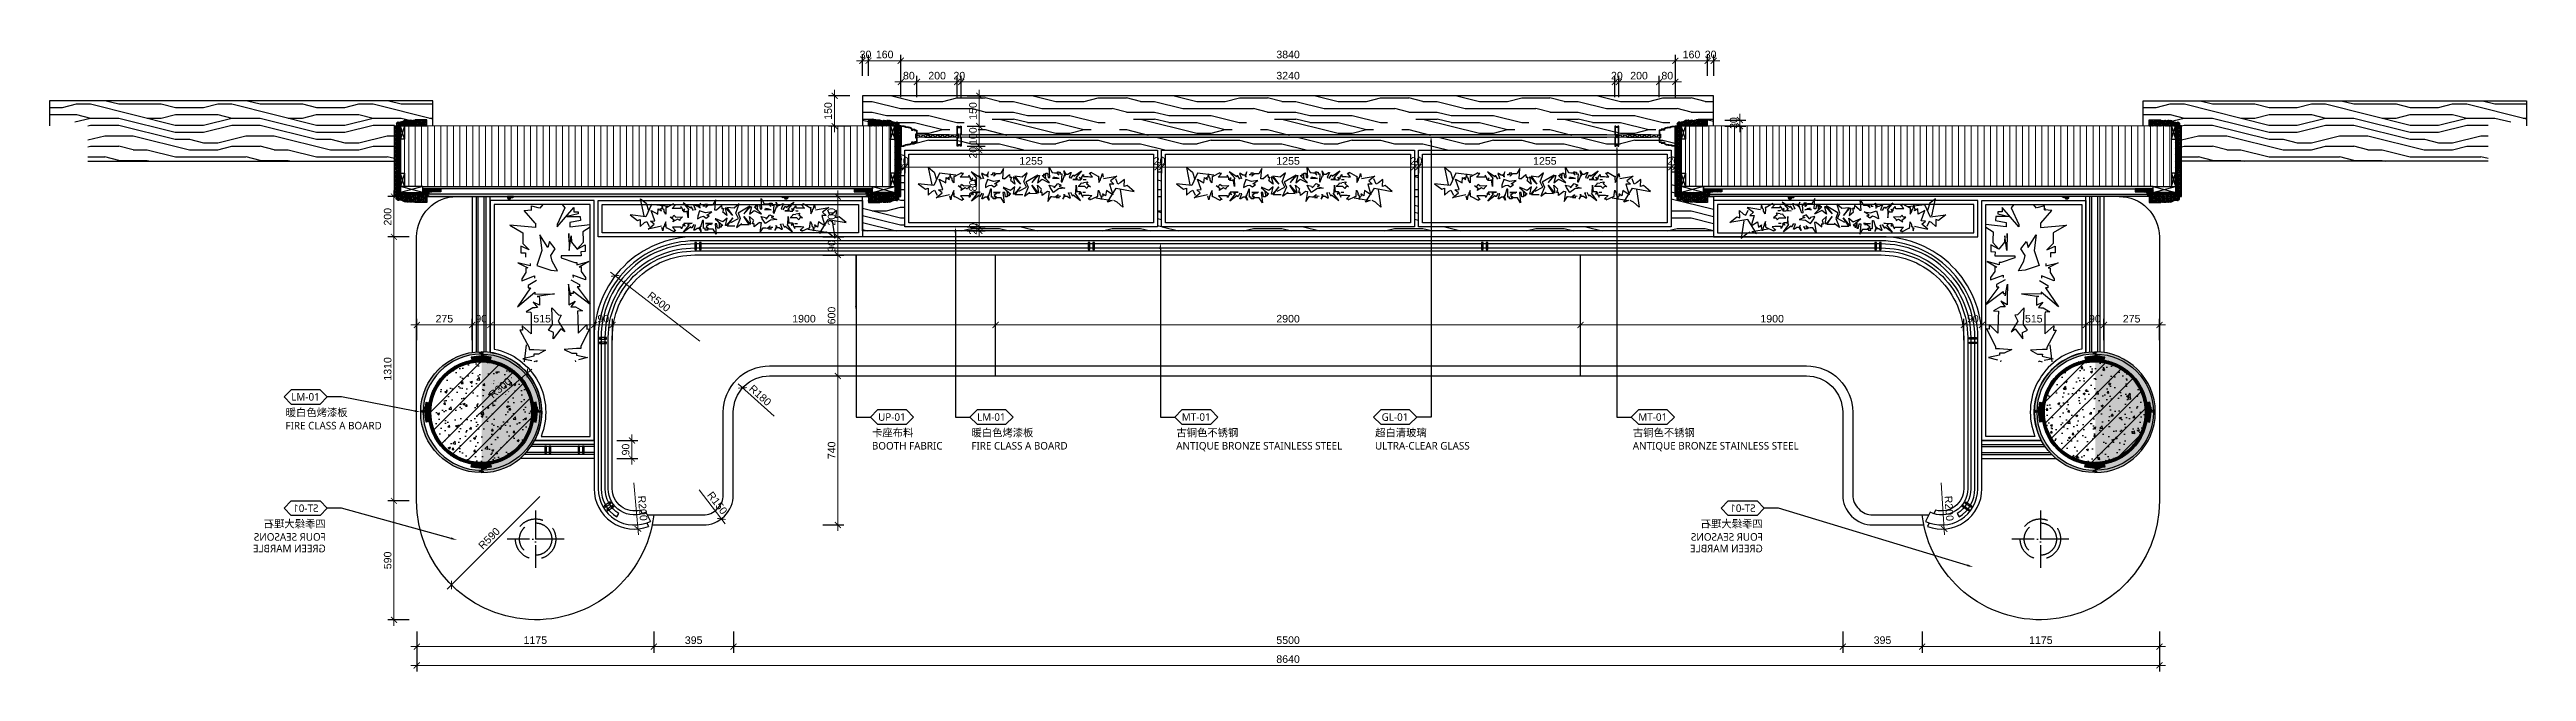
# Model space of a CAD drawing. Header units: millimetres. Extents: x 92928 to 223128, y -11456 to 21098.
# Drawn here: x 164743 to 177023, y 10873 to 13959 of the extents above; entities that cross this region are included whole.
import ezdxf
from ezdxf import colors
from ezdxf.entities.mleader import LeaderData, LeaderLine
from ezdxf.enums import TextEntityAlignment as Align
from ezdxf.math import Vec2, Vec3
from ezdxf.xclip import XClip

# ---------------------------------------------------------------- set-up
doc = ezdxf.new("R2010")
doc.units = ezdxf.units.MM
doc.header["$XCLIPFRAME"] = 0
doc.set_wipeout_variables(frame=1)
for name, pattern in [('DASHED', [19.05, 12.7, -6.35]), ('DOT', [6.35, 0, -6.35]), ('DOTE', [61.468, 50.8, -5.08, 0.508, -5.08]), ('HIDDEN2', [0.1875, 0.125, -0.0625])]:
    doc.linetypes.add(name, pattern=pattern)
doc.layers.get('Defpoints').update_dxf_attribs({"color": 250})
for name, color, linetype, lineweight in [('_ACM-A-ANNO-DIMS', 2, 'Continuous', 13), ('_ACM-A-ANNO-DIMS @ 15', 2, 'Continuous', 13), ('_ACM-A-DETL-THIN', 2, 'Continuous', 9), ('_ACM-A-WALL-HACH', 251, 'Continuous', 9), ('I-WALL', 6, 'Continuous', 13)]:
    doc.layers.add(name, color=color, linetype=linetype, lineweight=lineweight)
for name, color, linetype in [('A-stairs', 2, 'Continuous'), ('I-DETL-LW01', 1, 'Continuous'), ('I-DETL-LW02', 2, 'Continuous'), ('I-DETL-LW251', 251, 'Continuous'), ('I-FC-HATCH', 8, 'Continuous'), ('I-PL-IDS-MILL', 40, 'Continuous'), ('I-PL-LIGHT', 1, 'HIDDEN2'), ('PE-尺寸标注', 44, 'Continuous'), ('Structure【大样结构线】', 30, 'Continuous'), ('WALL TYPE$0$G-ANNO-NOTE-CH', 7, 'Continuous'), ('WALL TYPE$0$HATCH', 8, 'Continuous'), ('WALL TYPE$0$I-SECT-LW03', 3, 'Continuous')]:
    doc.layers.add(name, color=color, linetype=linetype)
doc.styles.add('Arial', font='ARIALUNI.ttf')
doc.styles.add('WALL TYPE$0$Aecom Chinese', font='Microsoft YaHei.ttf')
doc.dimstyles.new('Aec-Arch-M-注释性', dxfattribs={"dimscale": 2, "dimtxt": 2.5, "dimasz": 2, "dimexe": 2, "dimexo": 2, "dimgap": 0.8, "dimtad": 1, "dimdec": 0, "dimrnd": 5, "dimzin": 3, "dimdsep": 46, "dimtxsty": 'Arial', "dimblk": 'WALL TYPE$0$_ArchTick', "dimcen": 2.5, "dimdle": 2, "dimclrd": 256, "dimclrt": 256, "dimazin": 2, "dimtfac": 0.75, "dimtdec": 0, "dimtix": 1, "dimtmove": 2, "dimatfit": 2, "dimfxl": 5, "dimfxlon": 1, "dimtolj": 1, "dimtzin": 0, "dimlwd": -1, "dimarcsym": 0})
pattern_1 = [(90, (113532.59, -59060.632), (-31.75, 0), [])]
pattern_2 = [(63.434949, (155866.095, 104668.367), (20, -1e-09), [4.6213684, -17.7393114]), (40.601295, (155852.938, 104685.661), (20, 2e-08), [4.158067, -88.037378]), (40.601295, (155862.938, 104705.661), (20, 2e-08), [4.158067, -88.037378]), (40.601295, (155872.938, 104725.661), (20, -1e-08), [4.158067, -88.037378]), (63.434949, (155855.948, 104665.572), (20, -1e-09), [4.237008, -18.123672]), (50.194429, (155857.843, 104669.362), (20, 8e-10), [2.24049, -75.862006]), (50.194429, (155867.843, 104689.362), (20, 8e-10), [2.24049, -75.862006]), (50.194429, (155877.843, 104709.362), (20, 8e-10), [2.24049, -75.862006]), (21.8014095, (155859.277, 104671.083), (20, -3e-08), [2.868712, -50.982936]), (33.690068, (155861.941, 104672.149), (20, -1e-08), [2.521813, -33.5336997]), (63.434949, (155864.039, 104673.547), (20, -8e-09), [3.3552885, -19.005391]), (45, (155865.54, 104676.548), (20, -6e-15), [2.717818, -53.850724]), (45, (155875.54, 104696.548), (20, -6e-15), [2.717818, -53.850724]), (21.8014095, (155867.461, 104678.47), (20, -3e-08), [2.19237, -51.659278]), (63.434949, (155849.467, 104665.11), (20, -8e-09), [7.1896, -15.17108]), (50.194429, (155852.682, 104671.54), (20, 8e-10), [4.573562, -73.528935]), (50.194429, (155862.682, 104691.54), (20, 8e-10), [4.573562, -73.528935]), (50.194429, (155872.682, 104711.54), (20, 8e-10), [4.573562, -73.528935]), (33.690068, (155855.61, 104675.054), (20, -1e-08), [2.2405595, -33.8149534]), (15.945396, (155857.474, 104676.297), (20, -1.45e-06), [3.5624845, -69.2386145]), (33.690068, (155860.9, 104677.276), (20, -1e-08), [4.0929665, -31.962546]), (50.194429, (155864.305, 104679.546), (20, 8e-10), [5.197338, -72.905159]), (50.194429, (155874.305, 104699.546), (20, 8e-10), [5.197338, -72.905159]), (50.194429, (155884.305, 104719.546), (20, -3e-09), [5.197338, -72.905159]), (21.8014095, (155867.6325, 104683.539), (20, -3e-08), [5.7145015, -48.137147]), (50.194429, (155848.162, 104672.5), (20, 8e-10), [5.214067, -72.88843]), (50.194429, (155858.162, 104692.5), (20, 8e-10), [5.214067, -72.88843]), (50.194429, (155868.162, 104712.5), (20, 8e-10), [5.214067, -72.88843]), (33.690068, (155851.5, 104676.506), (20, -1e-08), [4.838075, -31.2174378]), (26.565051, (155855.5255, 104679.19), (20, 1e-09), [7.98596, -81.456759]), (26.565051, (155865.5255, 104699.19), (20, 1e-09), [7.98596, -81.456759]), (40.601295, (155862.668, 104682.761), (20, 2e-08), [4.319301, -87.876143]), (40.601295, (155872.668, 104702.761), (20, 2e-08), [4.319301, -87.876143]), (40.601295, (155882.668, 104722.761), (20, 2e-08), [4.319301, -87.876143]), (33.690068, (155849.497, 104679.284), (20, -1e-08), [2.7357917, -33.319722]), (26.565051, (155851.773, 104680.802), (20, 8e-09), [7.158076, -82.284643]), (26.565051, (155861.773, 104700.802), (20, -8e-08), [7.158076, -82.284643]), (40.601295, (155858.175, 104684.003), (20, 2e-08), [1.700823, -90.494622]), (40.601295, (155868.175, 104704.003), (20, 2e-08), [1.700823, -90.494622]), (40.601295, (155878.175, 104724.003), (20, 2e-08), [1.700823, -90.494622])]
pattern_3 = [(135, (177419.7246, -22532.4776), (-2.24506403, -2.24506403), []), (225, (177419.7246, -22532.4776), (-2.24506403, -6.7351921), [7.9375, -4.7625])]
pattern_4 = [(135, (166144.3755, 14458.3096), (-2.245064, -2.245064), []), (225, (166144.3755, 14458.3096), (-2.245064, -6.7351921), [7.9375, -4.7625])]
pattern_5 = [(225, (25979.075, -4534.2568), (2.24506403, -2.24506403), []), (315, (25979.075, -4534.2568), (6.73519209, -2.24506403), [7.9375, -4.7625])]
pattern_6 = [(333.43495, (129501.176, 820.766), (-1e-09, -20), [4.621368, -17.739311]), (310.601295, (129518.47, 833.923), (2e-08, -20), [4.158067, -88.037378]), (310.601295, (129538.47, 823.923), (2e-08, -20), [4.158067, -88.037378]), (310.601295, (129558.47, 813.923), (-1e-08, -20), [4.158067, -88.037378]), (333.43495, (129498.381, 830.913), (-1e-09, -20), [4.237008, -18.123672]), (320.19443, (129502.171, 829.018), (8e-10, -20), [2.24049, -75.862006]), (320.19443, (129522.171, 819.018), (8e-10, -20), [2.24049, -75.862006]), (320.19443, (129542.171, 809.018), (8e-10, -20), [2.24049, -75.862006]), (291.80141, (129503.8924, 827.584), (-3e-08, -20), [2.868712, -50.982936]), (303.690068, (129504.958, 824.92), (-1e-08, -20), [2.521813, -33.5337]), (333.43495, (129506.357, 822.822), (-8e-09, -20), [3.3552885, -19.005391]), (315, (129509.358, 821.322), (-3e-15, -20), [2.717818, -53.850724]), (315, (129529.358, 811.322), (-3e-15, -20), [2.717818, -53.850724]), (291.80141, (129511.2795, 819.4), (-3e-08, -20), [2.19237, -51.659278]), (333.43495, (129497.92, 837.394), (-8e-09, -20), [7.1896, -15.17108]), (320.19443, (129504.35, 834.179), (8e-10, -20), [4.573562, -73.528935]), (320.19443, (129524.35, 824.179), (8e-10, -20), [4.573562, -73.528935]), (320.19443, (129544.35, 814.179), (8e-10, -20), [4.573562, -73.528935]), (303.690068, (129507.863, 831.251), (-1e-08, -20), [2.2405595, -33.814953]), (285.945396, (129509.106, 829.387), (-1.45e-06, -20), [3.5624845, -69.2386145]), (303.690068, (129510.085, 825.961), (-1e-08, -20), [4.0929665, -31.962546]), (320.19443, (129512.355, 822.556), (8e-10, -20), [5.197338, -72.90516]), (320.19443, (129532.355, 812.556), (8e-10, -20), [5.197338, -72.90516]), (320.19443, (129552.355, 802.556), (-3e-09, -20), [5.197338, -72.90516]), (291.80141, (129516.348, 819.2286), (-3e-08, -20), [5.7145015, -48.137147]), (320.19443, (129505.31, 838.699), (8e-10, -20), [5.214067, -72.88843]), (320.19443, (129525.31, 828.699), (8e-10, -20), [5.214067, -72.88843]), (320.19443, (129545.31, 818.699), (8e-10, -20), [5.214067, -72.88843]), (303.690068, (129509.315, 835.361), (-1e-08, -20), [4.838075, -31.217438]), (296.565051, (129511.999, 831.336), (1e-09, -20), [7.98596, -81.456759]), (296.565051, (129531.999, 821.336), (1e-09, -20), [7.98596, -81.456759]), (310.601295, (129515.57, 824.193), (2e-08, -20), [4.319301, -87.876143]), (310.601295, (129535.57, 814.193), (2e-08, -20), [4.319301, -87.876143]), (310.601295, (129555.57, 804.193), (2e-08, -20), [4.319301, -87.876143]), (303.690068, (129512.094, 837.364), (-1e-08, -20), [2.735792, -33.319722]), (296.565051, (129513.611, 835.088), (8e-09, -20), [7.158076, -82.284643]), (296.565051, (129533.611, 825.088), (-8e-08, -20), [7.158076, -82.284643]), (310.601295, (129516.812, 828.686), (2e-08, -20), [1.700823, -90.494622]), (310.601295, (129536.812, 818.686), (2e-08, -20), [1.700823, -90.494622]), (310.601295, (129556.812, 808.686), (2e-08, -20), [1.700823, -90.494622])]
pattern_7 = [(333.43495, (128131.806, 820.824), (-1e-09, -20), [4.621368, -17.739311]), (310.601295, (128149.1, 833.981), (2e-08, -20), [4.158067, -88.037378]), (310.601295, (128169.1, 823.981), (2e-08, -20), [4.158067, -88.037378]), (310.601295, (128189.1, 813.981), (-1e-08, -20), [4.158067, -88.037378]), (333.43495, (128129.01, 830.972), (-1e-09, -20), [4.237008, -18.123672]), (320.19443, (128132.8, 829.077), (8e-10, -20), [2.24049, -75.862006]), (320.19443, (128152.8, 819.077), (8e-10, -20), [2.24049, -75.862006]), (320.19443, (128172.8, 809.077), (8e-10, -20), [2.24049, -75.862006]), (291.80141, (128134.522, 827.643), (-3e-08, -20), [2.868712, -50.982936]), (303.690068, (128135.587, 824.979), (-1e-08, -20), [2.521813, -33.5337]), (333.43495, (128136.986, 822.88), (-8e-09, -20), [3.3552885, -19.005391]), (315, (128139.987, 821.38), (-3e-15, -20), [2.717818, -53.850724]), (315, (128159.987, 811.38), (-3e-15, -20), [2.717818, -53.850724]), (291.80141, (128141.909, 819.4586), (-3e-08, -20), [2.19237, -51.659278]), (333.43495, (128128.549, 837.453), (-8e-09, -20), [7.1896, -15.17108]), (320.19443, (128134.98, 834.238), (8e-10, -20), [4.573562, -73.528935]), (320.19443, (128154.98, 824.238), (8e-10, -20), [4.573562, -73.528935]), (320.19443, (128174.98, 814.238), (8e-10, -20), [4.573562, -73.528935]), (303.690068, (128138.493, 831.31), (-1e-08, -20), [2.2405595, -33.814953]), (285.945396, (128139.7356, 829.4455), (-1.45e-06, -20), [3.5624845, -69.2386145]), (303.690068, (128140.714, 826.02), (-1e-08, -20), [4.0929665, -31.962546]), (320.19443, (128142.985, 822.615), (8e-10, -20), [5.197338, -72.90516]), (320.19443, (128162.985, 812.615), (8e-10, -20), [5.197338, -72.90516]), (320.19443, (128182.985, 802.615), (-3e-09, -20), [5.197338, -72.90516]), (291.80141, (128146.9774, 819.287), (-3e-08, -20), [5.7145015, -48.137147]), (320.19443, (128135.939, 838.758), (8e-10, -20), [5.214067, -72.88843]), (320.19443, (128155.939, 828.758), (8e-10, -20), [5.214067, -72.88843]), (320.19443, (128175.939, 818.758), (8e-10, -20), [5.214067, -72.88843]), (303.690068, (128139.945, 835.42), (-1e-08, -20), [4.838075, -31.217438]), (296.565051, (128142.6285, 831.394), (1e-09, -20), [7.98596, -81.456759]), (296.565051, (128162.6285, 821.394), (1e-09, -20), [7.98596, -81.456759]), (310.601295, (128146.2, 824.251), (2e-08, -20), [4.319301, -87.876143]), (310.601295, (128166.2, 814.251), (2e-08, -20), [4.319301, -87.876143]), (310.601295, (128186.2, 804.251), (2e-08, -20), [4.319301, -87.876143]), (303.690068, (128142.723, 837.423), (-1e-08, -20), [2.735792, -33.319722]), (296.565051, (128144.241, 835.147), (8e-09, -20), [7.158076, -82.284643]), (296.565051, (128164.241, 825.147), (-8e-08, -20), [7.158076, -82.284643]), (310.601295, (128147.442, 828.744), (2e-08, -20), [1.700823, -90.494622]), (310.601295, (128167.442, 818.744), (2e-08, -20), [1.700823, -90.494622]), (310.601295, (128187.442, 808.744), (2e-08, -20), [1.700823, -90.494622])]
pattern_8 = [(63.434949, (-166864.656, -12458.502), (20, -1e-09), [4.6213684, -17.7393114]), (40.601295, (-166877.813, -12441.208), (20, 2e-08), [4.1580665, -88.037378]), (40.601295, (-166867.813, -12421.208), (20, 2e-08), [4.1580665, -88.037378]), (40.601295, (-166857.813, -12401.208), (20, -1e-08), [4.1580665, -88.037378]), (63.434949, (-166874.804, -12461.297), (20, -1e-09), [4.2370078, -18.123672]), (50.194429, (-166872.909, -12457.507), (20, 8e-10), [2.2404905, -75.862006]), (50.194429, (-166862.909, -12437.507), (20, 8e-10), [2.2404905, -75.862006]), (50.194429, (-166852.909, -12417.507), (20, 8e-10), [2.2404905, -75.862006]), (21.8014095, (-166871.4744, -12455.786), (20, -3e-08), [2.8687122, -50.982936]), (33.6900675, (-166868.811, -12454.72), (20, -1e-08), [2.521813, -33.5336997]), (63.434949, (-166866.713, -12453.322), (20, -8e-09), [3.3552885, -19.005391]), (45, (-166865.212, -12450.32), (20, -4e-15), [2.717818, -53.8507243]), (45, (-166855.212, -12430.32), (20, -4e-15), [2.717818, -53.8507243]), (21.8014095, (-166863.29, -12448.399), (20, -3e-08), [2.19237, -51.659278]), (63.434949, (-166881.285, -12461.759), (20, -8e-09), [7.1896, -15.17108]), (50.194429, (-166878.07, -12455.328), (20, 8e-10), [4.573562, -73.528935]), (50.194429, (-166868.07, -12435.328), (20, 8e-10), [4.573562, -73.528935]), (50.194429, (-166858.07, -12415.328), (20, 8e-10), [4.573562, -73.528935]), (33.6900675, (-166875.141, -12451.815), (20, -1e-08), [2.2405595, -33.8149534]), (15.945396, (-166873.277, -12450.572), (20, -1.45e-06), [3.5624845, -69.2386145]), (33.6900675, (-166869.852, -12449.593), (20, -1e-08), [4.0929665, -31.9625462]), (50.194429, (-166866.446, -12447.323), (20, 8e-10), [5.197338, -72.905159]), (50.194429, (-166856.446, -12427.323), (20, 8e-10), [5.197338, -72.905159]), (50.194429, (-166846.446, -12407.323), (20, -3e-09), [5.197338, -72.905159]), (21.8014095, (-166863.119, -12443.33), (20, -3e-08), [5.7145015, -48.137147]), (50.194429, (-166882.59, -12454.368), (20, 8e-10), [5.214067, -72.88843]), (50.194429, (-166872.59, -12434.368), (20, 8e-10), [5.214067, -72.88843]), (50.194429, (-166862.59, -12414.368), (20, 8e-10), [5.214067, -72.88843]), (33.6900675, (-166879.251, -12450.363), (20, -1e-08), [4.838075, -31.2174378]), (26.565051, (-166875.226, -12447.679), (20, 1e-09), [7.98596, -81.456759]), (26.565051, (-166865.226, -12427.679), (20, 1e-09), [7.98596, -81.456759]), (40.601295, (-166868.083, -12444.108), (20, 2e-08), [4.3193014, -87.876143]), (40.601295, (-166858.083, -12424.108), (20, 2e-08), [4.3193014, -87.876143]), (40.601295, (-166848.083, -12404.108), (20, 2e-08), [4.3193014, -87.876143]), (33.6900675, (-166881.255, -12447.584), (20, -1e-08), [2.7357917, -33.319722]), (26.565051, (-166878.978, -12446.067), (20, 8e-09), [7.158076, -82.284643]), (26.565051, (-166868.978, -12426.067), (20, -8e-08), [7.158076, -82.284643]), (40.601295, (-166872.576, -12442.866), (20, 2e-08), [1.700823, -90.4946216]), (40.601295, (-166862.576, -12422.866), (20, 2e-08), [1.700823, -90.4946216]), (40.601295, (-166852.576, -12402.866), (20, 2e-08), [1.700823, -90.4946216])]
pattern_9 = [(135, (-166882.5894, -12459.3683), (-2.24506403, -2.24506403), []), (225, (-166882.5894, -12459.3683), (-2.24506403, -6.73519209), [7.9375, -4.7625])]

msp = doc.modelspace()

# ---------------------------------------------------------------- blocks, each defined once
blk = doc.blocks.new('海龙_1212224832')
at = {"layer": 'I-PL-LIGHT', "linetype": 'DOTE', "ltscale": 2.783885}
for p, q in [((0, 0), (0, -283)), ((141, -141), (-141, -141))]:
    blk.add_line(p, q, dxfattribs=at)
at = {"layer": 'I-PL-LIGHT', "linetype": 'DASHED', "ltscale": 10}
for radius in [100, 80]:
    blk.add_circle((0, -141), radius, dxfattribs=at)
blk = doc.blocks.new('海龙_1215173755')
at = {"layer": 'WALL TYPE$0$HATCH', "ltscale": 2}
h = blk.add_hatch(dxfattribs=at)
h.set_pattern_fill('ANSI32', color=256, scale=0.5)
h.set_pattern_definition([(45, (-39299.698, -12402.6693), (-3.36759605, 3.36759605), []), (45, (-39297.453, -12402.6693), (-3.36759605, 3.36759605), [])])
edge = h.paths.add_edge_path()
edge.add_line((2, -7), (2, 11))
edge.add_line((2, 11), (-3, 11))
edge.add_arc((-3, 9), 2, 90, 201.2139)
edge.add_arc((-6, 6), 2.97, -243.0808, 63.0808, ccw=False)
edge.add_arc((-9, 9), 2, 338.7861, 450)
edge.add_line((-9, 11), (-23, 11))
edge.add_line((-23, 11), (-23, 9))
edge.add_line((-23, 9), (-9, 9))
edge.add_arc((-6, 6), 4.51, 135.3033, 404.6967)
edge.add_line((-3, 9), (0, 9))
edge.add_line((0, 9), (0, -4))
edge.add_line((0, -4), (0, -5))
edge.add_line((0, -5), (-6, -5))
edge.add_line((-6, -5), (-6, -7))
edge.add_line((-6, -7), (2, -7))
at = {"color": 1, "linetype": 'Continuous', "lineweight": 15}
blk.add_lwpolyline([(2, -7), (2, 11), (-3, 11, 0.527318), (-5, 9, -4.178276), (-7, 9, 0.527318), (-9, 11), (-23, 11), (-23, 9), (-9, 9, 2.396256), (-3, 9), (0, 9), (0, -4), (0, -5), (-6, -5), (-6, -7)], format="xyb", close=True, dxfattribs=at)
at = {"color": 1, "linetype": 'Continuous', "lineweight": 15, "elevation": 8}
blk.add_lwpolyline([(-17, 24), (-17, 9), (-15, 9), (-15, 24)], close=True, dxfattribs=at)
blk = doc.blocks.new('海龙_1215174788')
at = {"layer": 'I-DETL-LW01'}
for p, q in [((-55, 0), (55, -30)), ((-55, -30), (55, 0))]:
    blk.add_line(p, q, dxfattribs=at)
blk.add_lwpolyline([(55, -30), (-55, -30), (-55, 0), (55, 0), (55, -30)], close=True, dxfattribs=at)
blk = doc.blocks.new('K_18')
at = {"layer": 'I-DETL-LW01'}
for p, q in [((33, 0), (-33, -20)), ((-33, 0), (33, -20))]:
    blk.add_line(p, q, dxfattribs=at)
blk.add_lwpolyline([(-33, -20), (-33, 0), (33, 0), (33, -20), (-33, -20)], close=True, dxfattribs=at)
blk = doc.blocks.new('K_23')
at = {"layer": 'I-DETL-LW251'}
h = blk.add_hatch(dxfattribs=at)
h.set_pattern_fill('ANSI38', color=250, angle=-180)
h.set_pattern_definition([(225, (39382.281, 12629.7715), (2.24506403, -2.24506403), []), (315, (39382.281, 12629.7715), (6.7351921, -2.24506403), [7.9375, -4.7625])])
h.paths.add_polyline_path([(-50, -205), (-60, -205), (-60, -360), (-50, -360)])
h.paths.add_polyline_path([(-50, -20), (-60, -20), (-60, -205), (-50, -205)])
h = blk.add_hatch(dxfattribs=at)
h.set_pattern_fill('ANSI38', color=250, angle=-270)
h.set_pattern_definition([(135, (39382.281, 12570.7274), (-2.24506403, -2.24506403), []), (225, (39382.281, 12570.7274), (-2.24506403, -6.7351921), [7.9375, -4.7625])])
h.paths.add_polyline_path([(-50, -350), (60, -350), (60, -360), (-50, -360)])
at = {"layer": 'PE-尺寸标注'}
h = blk.add_hatch(dxfattribs=at)
h.set_pattern_fill('木纹面1', color=250, scale=5, angle=-270, style=0, pattern_type=2)
h.set_pattern_definition([(153.434949, (-140730.957, -13591.318), (1e-09, 20), [4.6213684, -17.7393114]), (130.601295, (-140748.251, -13604.475), (-2e-08, 20), [4.1580665, -88.037378]), (130.601295, (-140768.251, -13594.475), (-2e-08, 20), [4.1580665, -88.037378]), (130.601295, (-140788.251, -13584.475), (1e-08, 20), [4.1580665, -88.037378]), (153.434949, (-140728.162, -13601.466), (1e-09, 20), [4.2370078, -18.123672]), (140.194429, (-140731.952, -13599.57), (-8e-10, 20), [2.2404905, -75.862006]), (140.194429, (-140751.952, -13589.57), (-8e-10, 20), [2.2404905, -75.862006]), (140.194429, (-140771.952, -13579.57), (-8e-10, 20), [2.2404905, -75.862006]), (111.8014095, (-140733.673, -13598.136), (3e-08, 20), [2.8687121, -50.982936]), (123.6900675, (-140734.738, -13595.473), (1e-08, 20), [2.521813, -33.5336997]), (153.434949, (-140736.137, -13593.375), (8e-09, 20), [3.3552885, -19.005391]), (135, (-140739.138, -13591.874), (1e-14, 20), [2.717818, -53.8507243]), (135, (-140759.138, -13581.874), (1e-14, 20), [2.717818, -53.8507243]), (111.8014095, (-140741.06, -13589.952), (3e-08, 20), [2.19237, -51.659278]), (153.434949, (-140727.7, -13607.947), (8e-09, 20), [7.1896, -15.17108]), (140.194429, (-140734.13, -13604.731), (-8e-10, 20), [4.573562, -73.528935]), (140.194429, (-140754.13, -13594.731), (-8e-10, 20), [4.573562, -73.528935]), (140.194429, (-140774.13, -13584.731), (-8e-10, 20), [4.573562, -73.528935]), (123.6900675, (-140737.644, -13601.803), (1e-08, 20), [2.2405595, -33.8149534]), (105.945396, (-140738.887, -13599.939), (1.45e-06, 20), [3.5624845, -69.2386145]), (123.6900675, (-140739.865, -13596.514), (1e-08, 20), [4.0929665, -31.9625462]), (140.194429, (-140742.136, -13593.108), (-8e-10, 20), [5.197338, -72.905159]), (140.194429, (-140762.136, -13583.108), (-8e-10, 20), [5.197338, -72.905159]), (140.194429, (-140782.136, -13573.108), (3e-09, 20), [5.197338, -72.905159]), (111.8014095, (-140746.1286, -13589.781), (3e-08, 20), [5.7145015, -48.137147]), (140.194429, (-140735.09, -13609.251), (-8e-10, 20), [5.214067, -72.88843]), (140.194429, (-140755.09, -13599.251), (-8e-10, 20), [5.214067, -72.88843]), (140.194429, (-140775.09, -13589.251), (-8e-10, 20), [5.214067, -72.88843]), (123.6900675, (-140739.096, -13605.913), (1e-08, 20), [4.838075, -31.2174377]), (116.565051, (-140741.78, -13601.888), (-1e-09, 20), [7.98596, -81.456759]), (116.565051, (-140761.78, -13591.888), (-1e-09, 20), [7.98596, -81.456759]), (130.601295, (-140745.351, -13594.745), (-2e-08, 20), [4.319301, -87.876143]), (130.601295, (-140765.351, -13584.745), (-2e-08, 20), [4.319301, -87.876143]), (130.601295, (-140785.351, -13574.745), (-2e-08, 20), [4.319301, -87.876143]), (123.6900675, (-140741.874, -13607.917), (1e-08, 20), [2.7357916, -33.319722]), (116.565051, (-140743.392, -13605.64), (-8e-09, 20), [7.158076, -82.284643]), (116.565051, (-140763.392, -13595.64), (8e-08, 20), [7.158076, -82.284643]), (130.601295, (-140746.593, -13599.238), (-2e-08, 20), [1.700823, -90.4946216]), (130.601295, (-140766.593, -13589.238), (-2e-08, 20), [1.700823, -90.4946216]), (130.601295, (-140786.593, -13579.238), (-2e-08, 20), [1.700823, -90.4946216])])
edge = h.paths.add_edge_path()
edge.add_line((-65, -20), (60, -20))
edge.add_line((60, -20), (60, -20))
edge.add_line((60, -20), (80, -20))
edge.add_line((80, -20), (80, 10))
edge.add_line((80, 10), (23, 10))
edge.add_arc((19, 11), 4.26, 260.8861, 343.7626, ccw=False)
edge.add_arc((16, 5), 2.88, 48.9864, 176.76)
edge.add_arc((2, -14), 22.6, 58.2028, 121.7947)
edge.add_arc((-14, 4), 4.1, 9.3845, 139.2343)
edge.add_arc((-23, -3), 11.8, 60.5974, 123.6714)
edge.add_arc((-55, 39), 41, 265.8404, 308.0152, ccw=False)
edge.add_arc((-61, -3), 3.08, 20.575, 178.5813)
edge.add_line((-64, -3), (-66, -3))
edge.add_arc((-71, -1), 4.77, 280.7646, 339.5436, ccw=False)
edge.add_line((-70, -6), (-70, -30))
edge.add_line((-70, -30), (-65, -30))
edge.add_line((-65, -30), (-65, -20))
h = blk.add_hatch(dxfattribs=at)
h.set_pattern_fill('木纹面1', color=250, scale=5, angle=-270, style=0, pattern_type=2)
h.set_pattern_definition([(153.43495, (39381.414, 12647.705), (1e-09, 20), [4.621368, -17.739311]), (130.601295, (39364.12, 12634.548), (-2e-08, 20), [4.158067, -88.037378]), (130.601295, (39344.12, 12644.548), (-2e-08, 20), [4.158067, -88.037378]), (130.601295, (39324.12, 12654.548), (1e-08, 20), [4.158067, -88.037378]), (153.43495, (39384.21, 12637.557), (1e-09, 20), [4.237008, -18.123672]), (140.19443, (39380.42, 12639.452), (-8e-10, 20), [2.24049, -75.862006]), (140.19443, (39360.42, 12649.452), (-8e-10, 20), [2.24049, -75.862006]), (140.19443, (39340.42, 12659.452), (-8e-10, 20), [2.24049, -75.862006]), (111.80141, (39378.6984, 12640.8865), (3e-08, 20), [2.868712, -50.982936]), (123.690068, (39377.633, 12643.55), (1e-08, 20), [2.521813, -33.5337]), (153.43495, (39376.234, 12645.648), (8e-09, 20), [3.3552885, -19.005391]), (135, (39373.233, 12647.149), (1e-14, 20), [2.717818, -53.850724]), (135, (39353.233, 12657.149), (1e-14, 20), [2.717818, -53.850724]), (111.80141, (39371.311, 12649.0706), (3e-08, 20), [2.19237, -51.659278]), (153.43495, (39384.671, 12631.076), (8e-09, 20), [7.1896, -15.17108]), (140.19443, (39378.241, 12634.292), (-8e-10, 20), [4.573562, -73.528935]), (140.19443, (39358.241, 12644.292), (-8e-10, 20), [4.573562, -73.528935]), (140.19443, (39338.241, 12654.292), (-8e-10, 20), [4.573562, -73.528935]), (123.690068, (39374.727, 12637.219), (1e-08, 20), [2.2405595, -33.814953]), (105.945396, (39373.4845, 12639.0837), (1.45e-06, 20), [3.5624845, -69.238614]), (123.690068, (39372.506, 12642.509), (1e-08, 20), [4.0929665, -31.962546]), (140.19443, (39370.235, 12645.915), (-8e-10, 20), [5.197338, -72.90516]), (140.19443, (39350.235, 12655.915), (-8e-10, 20), [5.197338, -72.90516]), (140.19443, (39330.235, 12665.915), (3e-09, 20), [5.197338, -72.90516]), (111.80141, (39366.243, 12649.242), (3e-08, 20), [5.7145015, -48.137147]), (140.19443, (39377.281, 12629.771), (-8e-10, 20), [5.214067, -72.88843]), (140.19443, (39357.281, 12639.771), (-8e-10, 20), [5.214067, -72.88843]), (140.19443, (39337.281, 12649.771), (-8e-10, 20), [5.214067, -72.88843]), (123.690068, (39373.275, 12633.109), (1e-08, 20), [4.838075, -31.217438]), (116.56505, (39370.592, 12637.135), (-1e-09, 20), [7.98596, -81.456759]), (116.56505, (39350.592, 12647.135), (-1e-09, 20), [7.98596, -81.456759]), (130.601295, (39367.02, 12644.278), (-2e-08, 20), [4.3193, -87.876143]), (130.601295, (39347.02, 12654.278), (-2e-08, 20), [4.3193, -87.876143]), (130.601295, (39327.02, 12664.278), (-2e-08, 20), [4.3193, -87.876143]), (123.690068, (39370.497, 12631.106), (1e-08, 20), [2.735792, -33.319722]), (116.56505, (39368.9795, 12633.3825), (-8e-09, 20), [7.158076, -82.284643]), (116.56505, (39348.9795, 12643.3825), (8e-08, 20), [7.158076, -82.284643]), (130.601295, (39365.778, 12639.785), (-2e-08, 20), [1.700823, -90.494622]), (130.601295, (39345.778, 12649.785), (-2e-08, 20), [1.700823, -90.494622]), (130.601295, (39325.778, 12659.785), (-2e-08, 20), [1.700823, -90.494622])])
h.paths.add_polyline_path([(-60, -205), (-80, -205), (-80, -370), (-70, -370), (-70, -350), (-65, -350), (-65, -360), (-60, -360)])
h.paths.add_polyline_path([(-70, -20), (-80, -20), (-80, -205), (-60, -205), (-60, -20), (-65, -20), (-65, -30), (-70, -30)])
h = blk.add_hatch(dxfattribs=at)
h.set_pattern_fill('木纹面1', color=250, scale=5, angle=90, pattern_type=2)
h.set_pattern_definition([(153.435, (-70.866, -382.068), (1e-09, 20), [4.6214, -17.7393]), (130.601, (-88.16, -395.225), (-2e-08, 20), [4.158, -88.0374]), (130.601, (-108.16, -385.225), (-2e-08, 20), [4.158, -88.0374]), (130.601, (-128.16, -375.225), (1e-08, 20), [4.158, -88.0374]), (153.435, (-68.071, -392.215), (1e-09, 20), [4.237, -18.1237]), (140.194, (-71.86, -390.32), (-8e-10, 20), [2.2405, -75.862]), (140.194, (-91.86, -380.32), (-8e-10, 20), [2.2405, -75.862]), (140.194, (-111.86, -370.32), (-8e-10, 20), [2.2405, -75.862]), (111.8014, (-73.582, -388.886), (3e-08, 20), [2.8687, -50.983]), (123.69, (-74.647, -386.222), (1e-08, 20), [2.5218, -33.5337]), (153.435, (-76.046, -384.124), (8e-09, 20), [3.3553, -19.0054]), (135, (-79.047, -382.624), (2e-14, 20), [2.718, -53.8507]), (135, (-99.047, -372.624), (2e-14, 20), [2.7178, -53.8507]), (111.8014, (-80.969, -380.702), (3e-08, 20), [2.1924, -51.6593]), (153.435, (-67.609, -398.696), (8e-09, 20), [7.1896, -15.171]), (140.194, (-74.04, -395.481), (-8e-10, 20), [4.5736, -73.529]), (140.194, (-94.04, -385.481), (-8e-10, 20), [4.5736, -73.529]), (140.194, (-114.04, -375.481), (-8e-10, 20), [4.5736, -73.529]), (123.69, (-77.553, -392.553), (1e-08, 20), [2.2406, -33.815]), (105.9454, (-78.7957, -390.6887), (1e-06, 20), [3.5625, -69.2386]), (123.69, (-79.774, -387.263), (1e-08, 20), [4.093, -31.9625]), (140.194, (-82.045, -383.858), (-8e-10, 20), [5.1973, -72.905]), (140.194, (-102.045, -373.858), (-8e-10, 20), [5.1973, -72.905]), (140.1944, (-122.045, -363.858), (3e-09, 20), [5.1973, -72.905]), (111.8014, (-86.0375, -380.5304), (3e-08, 20), [5.7145, -48.1371]), (140.194, (-75, -400.001), (-8e-10, 20), [5.214, -72.8884]), (140.194, (-95, -390.001), (-8e-10, 20), [5.214, -72.8884]), (140.194, (-115, -380.001), (-8e-10, 20), [5.214, -72.8884]), (123.69, (-79.005, -396.663), (1e-08, 20), [4.838, -31.2174]), (116.565, (-81.6885, -392.637), (-1e-09, 20), [7.986, -81.4568]), (116.565, (-101.6885, -382.637), (-1e-09, 20), [7.986, -81.4568]), (130.601, (-85.26, -385.495), (-2e-08, 20), [4.3193, -87.876]), (130.601, (-105.26, -375.495), (-2e-08, 20), [4.3193, -87.876]), (130.601, (-125.26, -365.495), (-2e-08, 20), [4.3193, -87.876]), (123.69, (-81.783, -398.666), (1e-08, 20), [2.7358, -33.3197]), (116.565, (-83.301, -396.39), (-8e-09, 20), [7.158, -82.2846]), (116.565, (-103.301, -386.39), (8e-08, 20), [7.158, -82.2846]), (130.601, (-86.502, -389.987), (-2e-08, 20), [1.701, -90.4946]), (130.601, (-106.502, -379.987), (-2e-08, 20), [1.701, -90.4946]), (130.601, (-126.502, -369.987), (-2e-08, 20), [1.701, -90.4946])])
h.paths.add_polyline_path([(80, -347), (60, -347), (60, -360), (-65, -360), (-65, -350), (-70, -350), (-70, -384, -0.262247), (-66, -387), (-64, -387, 0.824383), (-58, -388, -0.186128), (-30, -397, 0.282378), (-18, -397, 0.636149), (-10, -395, 0.284819), (13, -395, 0.623496), (18, -397, -0.37825), (23, -400), (80, -400)])
at = {"layer": 'I-DETL-LW01'}
for points in [[(-60, -205), (-60, -20), (-50, -20), (-50, -205)], [(-50, -205), (-50, -360), (-60, -360), (-60, -205)]]:
    blk.add_lwpolyline(points, dxfattribs=at)
blk.add_lwpolyline([(-50, -350), (60, -350), (60, -360), (-50, -360)], close=True, dxfattribs=at)
at = {"layer": 'I-DETL-LW02'}
for points in [[(-65, -20), (60, -20), (60, -20), (80, -20), (80, 10), (23, 10, -0.37825), (18, 7, 0.623496), (13, 5, 0.284819), (-10, 5, 0.636149), (-18, 7, 0.282378), (-30, 7, -0.186128), (-58, -2, 0.824383), (-64, -3), (-66, -3, -0.262247), (-70, -6), (-70, -30), (-65, -30), (-65, -20)], [(-65, -360), (60, -360), (60, -347), (80, -347), (80, -400), (23, -400, 0.37825), (18, -397, -0.623496), (13, -395, -0.284819), (-10, -395, -0.636149), (-18, -397, -0.282378), (-30, -397, 0.186128), (-58, -388, -0.824383), (-64, -387), (-66, -387, 0.262247), (-70, -384), (-70, -350), (-65, -350), (-65, -360)]]:
    blk.add_lwpolyline(points, format="xyb", dxfattribs=at)
for points in [[(-80, -205), (-80, -20), (-70, -20), (-70, -30), (-65, -30), (-65, -20), (-60, -20), (-60, -205)], [(-60, -205), (-60, -360), (-65, -360), (-65, -350), (-70, -350), (-70, -370), (-80, -370), (-80, -205)]]:
    blk.add_lwpolyline(points, dxfattribs=at)
at = {"rotation": 270}
for p in [(-30, -53), (-30, -287)]:
    blk.add_blockref('K_18', p, dxfattribs=at)
at = {"layer": 'I-DETL-LW01', "xscale": -1}
blk.add_blockref('海龙_1215174788', (5, -320), dxfattribs=at)
blk = doc.blocks.new('K_46')
h = blk.add_hatch()
h.set_pattern_fill('0-钢筋混凝土001-DOM', color=250, scale=15, pattern_type=2)
h.set_pattern_definition([(45, (-167132.59, -9769.37), (-53.03301, 53.03301), []), (50, (-167132.59, -9769.37), (107.589027, -9.41282), [11.25, -123.75]), (355, (-167132.59, -9769.37), (-20.8127, 112.82882), [9, -99]), (100.4514, (-167123.62, -9770.15), (86.77641, 103.41593), [9.56103, -105.17132]), (46.1842, (-167132.59, -9739.37), (160.08616, -24.82785), [16.875, -185.625]), (96.6356, (-167119.25, -9741.44), (140.1994, 146.11768), [14.34154, -157.75695]), (351.1842, (-167132.59, -9739.37), (140.19929, 146.11779), [13.5, -148.5]), (21, (-167117.59, -9746.87), (89.53606, -60.392834), [11.25, -123.75]), (326, (-167117.59, -9746.87), (36.4973, 108.77251), [9, -99]), (71.4514, (-167110.13, -9751.9), (126.033394, 48.379575), [9.56103, -105.17132]), (37.5, (-167132.59, -9769.37), (1.823978, 49.934078), [0.75, -97.8, 0.75, -100.5, 0.75, -99.375]), (7.5, (-167132.59, -9769.37), (39.46043, 59.161757), [0.75, -57.3, 0.75, -95.55, 0.75, -37.875]), (327.5, (-167166.04, -9769.37), (80.073365, -3.383231), [0.75, -37.5, 0.75, -117, 0.75, -155.25]), (317.5, (-167181.04, -9769.37), (87.477925, 15.015747), [0.75, -48.75, 0.75, -77.7, 0.75, -110.25])])
h.paths.add_polyline_path([(-250, -300, 1), (250, -300, 1)])
at = {"layer": 'I-DETL-LW251'}
h = blk.add_hatch(dxfattribs=at)
h.set_pattern_fill('ANSI38', color=250, angle=90)
h.set_pattern_definition([(135, (-261.999, -562), (-2.245064, -2.245064), []), (225, (-261.999, -562), (-2.245064, -6.735192), [7.9375, -4.7625])])
h.paths.add_polyline_path([(-262, -300, 0.044479), (-258, -346, 0.91483), (262, -300, 1)])
h.paths.add_polyline_path([(250, -300, -1), (-250, -300, -1)], flags=16)
h = blk.add_hatch(dxfattribs=at)
h.set_pattern_fill('ANSI38', color=250, angle=90)
h.set_pattern_definition(pattern_9)
edge = h.paths.add_edge_path()
edge.add_arc((0, -300), 262, 79.8128, 100.1872, ccw=False)
edge.add_line((46, -42), (49, -27))
edge.add_arc((0, -300), 277, 79.8128, 100.1872)
edge.add_line((-49, -27), (-46, -42))
h = blk.add_hatch(dxfattribs=at)
h.set_pattern_fill('ANSI38', color=250, angle=90)
h.set_pattern_definition(pattern_9)
edge = h.paths.add_edge_path()
edge.add_arc((0, -300), 277, 169.8128, 190.1872, ccw=False)
edge.add_line((-273, -251), (-258, -254))
edge.add_arc((0, -300), 262, 169.8128, 190.1872)
edge.add_line((-258, -346), (-273, -349))
h = blk.add_hatch(dxfattribs=at)
h.set_pattern_fill('ANSI38', color=250, angle=90)
h.set_pattern_definition(pattern_9)
edge = h.paths.add_edge_path()
edge.add_arc((0, -300), 277, 349.8128, 370.1872)
edge.add_line((273, -251), (258, -254))
edge.add_arc((0, -300), 262, -10.1872, 10.1872, ccw=False)
edge.add_line((258, -346), (273, -349))
h = blk.add_hatch(dxfattribs=at)
h.set_pattern_fill('ANSI38', color=250, angle=90)
h.set_pattern_definition(pattern_9)
edge = h.paths.add_edge_path()
edge.add_arc((0, -300), 262, 259.8128, 280.1872)
edge.add_line((46, -558), (49, -573))
edge.add_arc((0, -300), 277, 259.8128, 280.1872, ccw=False)
edge.add_line((-49, -573), (-46, -558))
at = {"layer": 'PE-尺寸标注'}
h = blk.add_hatch(dxfattribs=at)
h.set_pattern_fill('木纹面1', color=250, scale=5, style=0, pattern_type=2)
h.set_pattern_definition(pattern_8)
edge = h.paths.add_edge_path()
edge.add_arc((0, -300), 288, 449.9999, 630)
edge.add_line((0, -588), (0, -593))
edge.add_line((0, -593), (-9, -593))
edge.add_line((-9, -593), (-9, -596))
edge.add_line((-9, -596), (0, -596))
edge.add_line((0, -596), (0, -600))
edge.add_arc((0, -300), 300, 90, 270, ccw=False)
edge.add_line((0, 0), (0, -5))
edge.add_line((0, -5), (-9, -5))
edge.add_line((-9, -5), (-9, -8))
edge.add_line((-9, -8), (0, -8))
edge.add_line((0, -8), (0, -12))
h = blk.add_hatch(dxfattribs=at)
h.set_pattern_fill('木纹面1', color=250, scale=5, style=0, pattern_type=2)
h.set_pattern_definition(pattern_8)
edge = h.paths.add_edge_path()
edge.add_arc((3, -300), 288, -90.0019, 89.9981, ccw=False)
edge.add_line((3, -588), (3, -593))
edge.add_line((3, -593), (9, -593))
edge.add_line((9, -593), (9, -596))
edge.add_line((9, -596), (0, -596))
edge.add_line((0, -596), (0, -600))
edge.add_arc((0, -300), 300, 270, 450)
edge.add_line((0, 0), (0, -5))
edge.add_line((0, -5), (9, -5))
edge.add_line((9, -5), (9, -8))
edge.add_line((9, -8), (3, -8))
edge.add_line((3, -8), (3, -12))
at = {"layer": 'I-DETL-LW01'}
for points in [[(-46, -42, -0.089135), (46, -42), (49, -27, 0.089135), (-49, -27), (-46, -42)], [(-273, -349, -0.089135), (-273, -251), (-258, -254, 0.089135), (-258, -346), (-273, -349)], [(273, -349, 0.089135), (273, -251), (258, -254, -0.089135), (258, -346), (273, -349)], [(-46, -558, 0.089135), (46, -558), (49, -573, -0.089135), (-49, -573), (-46, -558)]]:
    blk.add_lwpolyline(points, format="xyb", dxfattribs=at)
for points in [[(-9, -5), (9, -5), (9, -7), (-9, -7)], [(-9, -593), (9, -593), (9, -595), (-9, -595)]]:
    blk.add_lwpolyline(points, close=True, dxfattribs=at)
blk.add_circle((0, -300), 262, dxfattribs=at)
at = {"layer": 'I-DETL-LW02'}
for points in [[(0, -12, 1), (0, -588), (0, -593), (-9, -593), (-9, -596), (0, -596), (0, -600, -1), (0, 0), (0, -5), (-9, -5), (-9, -8), (0, -8)], [(3, -12, -1), (3, -588), (3, -593), (9, -593), (9, -596), (0, -596), (0, -600, 1), (0, 0), (0, -5), (9, -5), (9, -8), (3, -8)]]:
    blk.add_lwpolyline(points, format="xyb", close=True, dxfattribs=at)
at = {"layer": 'WALL TYPE$0$I-SECT-LW03'}
blk.add_circle((0, -300), 250, dxfattribs=at)
for p, rotation in [((3, -12), 180), ((-288, -298), 270)]:
    blk.add_blockref('海龙_1215173755', p, dxfattribs=dict(rotation=rotation))
at = {"xscale": -1, "rotation": 90}
blk.add_blockref('海龙_1215173755', (288, -298), dxfattribs=at)
at = {"xscale": -1}
blk.add_blockref('海龙_1215173755', (3, -588), dxfattribs=at)
blk = doc.blocks.new('*U267')
at = {"color": 250}
for p, q in [((0, 8), (0, 0)), ((3, 8), (3, 0)), ((5, 8), (5, 0)), ((7, 8), (7, 0)), ((9, 8), (9, 0)), ((10, 8), (10, 0)), ((10, 8), (10, 0))]:
    blk.add_line(p, q, dxfattribs=at)
blk = doc.blocks.new('K_47')
at = {"color": 8, "linetype": 'DOT', "ltscale": 1000}
blk.add_wipeout([(22, 7), (30, 7), (30, -28), (22, -28)], dxfattribs=at)
blk.add_wipeout([(0, 7), (8, 7), (8, -28), (0, -28)], dxfattribs=at)
at = {"layer": 'I-PL-IDS-MILL'}
for points in [[(0, 7), (8, 7), (8, -28), (0, -28)], [(22, 7), (30, 7), (30, -28), (22, -28)]]:
    blk.add_lwpolyline(points, close=True, dxfattribs=at)
at = {"layer": '_ACM-A-DETL-THIN', "xscale": -1, "rotation": 270}
for p in [(0, -3), (22, -3)]:
    blk.add_blockref('*U267', p, dxfattribs=at)
at = {"layer": '_ACM-A-DETL-THIN', "rotation": 270}
for p in [(0, -18), (22, -18)]:
    blk.add_blockref('*U267', p, dxfattribs=at)
blk = doc.blocks.new('WALL TYPE$0$_ArchTick')
at = {"color": 0, "linetype": 'ByBlock', "const_width": 0.15}
blk.add_lwpolyline([(-0.5, -0.5), (0.5, 0.5)], dxfattribs=at)
blk = doc.blocks.new('*D395')
at = {"layer": '_ACM-A-ANNO-DIMS', "color": 0, "lineweight": -2, "transparency": 16777216}
for p, q in [((166563, 11071), (166563, 10966)), ((167738, 11071), (167738, 10966))]:
    blk.add_line(p, q, dxfattribs=at)
at = {"layer": '_ACM-A-ANNO-DIMS', "transparency": 16777216}
blk.add_line((167768, 10996), (166533, 10996), dxfattribs=at)
at = {"layer": 'Defpoints', "color": 0, "transparency": 16777216}
for p in [(166563, 11719), (167738, 11650), (166563, 10996)]:
    blk.add_point(p, dxfattribs=at)
at = {"layer": '_ACM-A-ANNO-DIMS', "transparency": 16777216, "xscale": 30, "yscale": 30, "zscale": 30, "rotation": 180}
blk.add_blockref('WALL TYPE$0$_ArchTick', (166563, 10996), dxfattribs=at)
at = {"layer": '_ACM-A-ANNO-DIMS', "transparency": 16777216, "xscale": 30, "yscale": 30, "zscale": 30}
blk.add_blockref('WALL TYPE$0$_ArchTick', (167738, 10996), dxfattribs=at)
at = {"layer": '_ACM-A-ANNO-DIMS', "transparency": 16777216, "insert": (167151, 11028), "char_height": 37.5, "attachment_point": 5, "style": 'Arial'}
blk.add_mtext('\\A1;1175', dxfattribs=at)
blk = doc.blocks.new('*D396')
at = {"layer": '_ACM-A-ANNO-DIMS', "transparency": 16777216}
blk.add_line((167174, 11741), (166714, 11281), dxfattribs=at)
at = {"layer": 'Defpoints', "color": 0, "transparency": 16777216}
for p in [(167153, 11719), (166735, 11302)]:
    blk.add_point(p, dxfattribs=at)
at = {"layer": '_ACM-A-ANNO-DIMS', "transparency": 16777216, "xscale": 30, "yscale": 30, "zscale": 30, "rotation": 224.9972096218972}
blk.add_blockref('WALL TYPE$0$_ArchTick', (166735, 11302), dxfattribs=at)
at = {"layer": '_ACM-A-ANNO-DIMS', "transparency": 16777216, "insert": (166922, 11533), "char_height": 37.5, "attachment_point": 5, "rotation": 44.9972, "style": 'Arial'}
blk.add_mtext('\\A1;R590', dxfattribs=at)
blk = doc.blocks.new('*D397')
at = {"layer": '_ACM-A-ANNO-DIMS', "color": 0, "lineweight": -2, "transparency": 16777216}
for p, q in [((166525, 11719), (166420, 11719)), ((166525, 11129), (166420, 11129))]:
    blk.add_line(p, q, dxfattribs=at)
at = {"layer": '_ACM-A-ANNO-DIMS', "transparency": 16777216}
blk.add_line((166450, 11749), (166450, 11099), dxfattribs=at)
at = {"layer": 'Defpoints', "color": 0, "transparency": 16777216}
for p in [(166563, 11719), (166450, 11129), (167153, 11129)]:
    blk.add_point(p, dxfattribs=at)
at = {"layer": '_ACM-A-ANNO-DIMS', "transparency": 16777216, "xscale": 30, "yscale": 30, "zscale": 30}
for p, rotation in [((166450, 11719), 90), ((166450, 11129), 270)]:
    blk.add_blockref('WALL TYPE$0$_ArchTick', p, dxfattribs=dict(at, rotation=rotation))
at = {"layer": '_ACM-A-ANNO-DIMS', "transparency": 16777216, "insert": (166419, 11424), "char_height": 37.5, "attachment_point": 5, "rotation": 90, "style": 'Arial'}
blk.add_mtext('\\A1;590', dxfattribs=at)
blk = doc.blocks.new('*D398')
at = {"layer": '_ACM-A-ANNO-DIMS', "color": 0, "lineweight": -2, "transparency": 16777216}
for p, q in [((166525, 13029), (166420, 13029)), ((166525, 11719), (166420, 11719))]:
    blk.add_line(p, q, dxfattribs=at)
at = {"layer": '_ACM-A-ANNO-DIMS', "transparency": 16777216}
blk.add_line((166450, 13059), (166450, 11689), dxfattribs=at)
at = {"layer": 'Defpoints', "color": 0, "transparency": 16777216}
for p in [(166563, 13029), (166450, 11719), (166563, 11719)]:
    blk.add_point(p, dxfattribs=at)
at = {"layer": '_ACM-A-ANNO-DIMS', "transparency": 16777216, "xscale": 30, "yscale": 30, "zscale": 30}
for p, rotation in [((166450, 13029), 90), ((166450, 11719), 270)]:
    blk.add_blockref('WALL TYPE$0$_ArchTick', p, dxfattribs=dict(at, rotation=rotation))
at = {"layer": '_ACM-A-ANNO-DIMS', "transparency": 16777216, "insert": (166419, 12374), "char_height": 37.5, "attachment_point": 5, "rotation": 90, "style": 'Arial'}
blk.add_mtext('\\A1;1310', dxfattribs=at)
blk = doc.blocks.new('*D399')
at = {"layer": '_ACM-A-ANNO-DIMS', "color": 0, "lineweight": -2, "transparency": 16777216}
for p, q in [((166525, 13229), (166420, 13229)), ((166525, 13029), (166420, 13029))]:
    blk.add_line(p, q, dxfattribs=at)
at = {"layer": '_ACM-A-ANNO-DIMS', "transparency": 16777216}
blk.add_line((166450, 13259), (166450, 12999), dxfattribs=at)
at = {"layer": 'Defpoints', "color": 0, "transparency": 16777216}
for p in [(166563, 13229), (166450, 13029), (166563, 13029)]:
    blk.add_point(p, dxfattribs=at)
at = {"layer": '_ACM-A-ANNO-DIMS', "transparency": 16777216, "xscale": 30, "yscale": 30, "zscale": 30}
for p, rotation in [((166450, 13229), 90), ((166450, 13029), 270)]:
    blk.add_blockref('WALL TYPE$0$_ArchTick', p, dxfattribs=dict(at, rotation=rotation))
at = {"layer": '_ACM-A-ANNO-DIMS', "transparency": 16777216, "insert": (166419, 13129), "char_height": 37.5, "attachment_point": 5, "rotation": 90, "style": 'Arial'}
blk.add_mtext('\\A1;200', dxfattribs=at)
blk = doc.blocks.new('*D400')
at = {"layer": '_ACM-A-ANNO-DIMS', "color": 0, "lineweight": -2, "transparency": 16777216}
for p, q in [((167738, 11071), (167738, 10966)), ((168133, 11071), (168133, 10966))]:
    blk.add_line(p, q, dxfattribs=at)
at = {"layer": '_ACM-A-ANNO-DIMS', "transparency": 16777216}
blk.add_line((168163, 10996), (167708, 10996), dxfattribs=at)
at = {"layer": 'Defpoints', "color": 0, "transparency": 16777216}
for p in [(167738, 11650), (168133, 11650), (167738, 10996)]:
    blk.add_point(p, dxfattribs=at)
at = {"layer": '_ACM-A-ANNO-DIMS', "transparency": 16777216, "xscale": 30, "yscale": 30, "zscale": 30, "rotation": 180}
blk.add_blockref('WALL TYPE$0$_ArchTick', (167738, 10996), dxfattribs=at)
at = {"layer": '_ACM-A-ANNO-DIMS', "transparency": 16777216, "xscale": 30, "yscale": 30, "zscale": 30}
blk.add_blockref('WALL TYPE$0$_ArchTick', (168133, 10996), dxfattribs=at)
at = {"layer": '_ACM-A-ANNO-DIMS', "transparency": 16777216, "insert": (167936, 11028), "char_height": 37.5, "attachment_point": 5, "style": 'Arial'}
blk.add_mtext('\\A1;395', dxfattribs=at)
blk = doc.blocks.new('*D401')
at = {"layer": '_ACM-A-ANNO-DIMS', "color": 0, "lineweight": -2, "transparency": 16777216}
for p, q in [((168133, 11071), (168133, 10966)), ((173633, 11071), (173633, 10966))]:
    blk.add_line(p, q, dxfattribs=at)
at = {"layer": '_ACM-A-ANNO-DIMS', "transparency": 16777216}
blk.add_line((173663, 10996), (168103, 10996), dxfattribs=at)
at = {"layer": 'Defpoints', "color": 0, "transparency": 16777216}
for p in [(168133, 11650), (173633, 11650), (168133, 10996)]:
    blk.add_point(p, dxfattribs=at)
at = {"layer": '_ACM-A-ANNO-DIMS', "transparency": 16777216, "xscale": 30, "yscale": 30, "zscale": 30, "rotation": 180}
blk.add_blockref('WALL TYPE$0$_ArchTick', (168133, 10996), dxfattribs=at)
at = {"layer": '_ACM-A-ANNO-DIMS', "transparency": 16777216, "xscale": 30, "yscale": 30, "zscale": 30}
blk.add_blockref('WALL TYPE$0$_ArchTick', (173633, 10996), dxfattribs=at)
at = {"layer": '_ACM-A-ANNO-DIMS', "transparency": 16777216, "insert": (170883, 11028), "char_height": 37.5, "attachment_point": 5, "style": 'Arial'}
blk.add_mtext('\\A1;5500', dxfattribs=at)
blk = doc.blocks.new('*D402')
at = {"layer": '_ACM-A-ANNO-DIMS', "color": 0, "lineweight": -2, "transparency": 16777216}
for p, q in [((173633, 11071), (173633, 10966)), ((174027, 11071), (174027, 10966))]:
    blk.add_line(p, q, dxfattribs=at)
at = {"layer": '_ACM-A-ANNO-DIMS', "transparency": 16777216}
blk.add_line((174057, 10996), (173603, 10996), dxfattribs=at)
at = {"layer": 'Defpoints', "color": 0, "transparency": 16777216}
for p in [(173633, 11650), (174027, 11650), (173633, 10996)]:
    blk.add_point(p, dxfattribs=at)
at = {"layer": '_ACM-A-ANNO-DIMS', "transparency": 16777216, "xscale": 30, "yscale": 30, "zscale": 30, "rotation": 180}
blk.add_blockref('WALL TYPE$0$_ArchTick', (173633, 10996), dxfattribs=at)
at = {"layer": '_ACM-A-ANNO-DIMS', "transparency": 16777216, "xscale": 30, "yscale": 30, "zscale": 30}
blk.add_blockref('WALL TYPE$0$_ArchTick', (174027, 10996), dxfattribs=at)
at = {"layer": '_ACM-A-ANNO-DIMS', "transparency": 16777216, "insert": (173830, 11028), "char_height": 37.5, "attachment_point": 5, "style": 'Arial'}
blk.add_mtext('\\A1;395', dxfattribs=at)
blk = doc.blocks.new('*D403')
at = {"layer": '_ACM-A-ANNO-DIMS', "color": 0, "lineweight": -2, "transparency": 16777216}
for p, q in [((174027, 11071), (174027, 10966)), ((175203, 11071), (175203, 10966))]:
    blk.add_line(p, q, dxfattribs=at)
at = {"layer": '_ACM-A-ANNO-DIMS', "transparency": 16777216}
blk.add_line((175233, 10996), (173997, 10996), dxfattribs=at)
at = {"layer": 'Defpoints', "color": 0, "transparency": 16777216}
for p in [(174027, 11650), (175203, 11650), (174027, 10996)]:
    blk.add_point(p, dxfattribs=at)
at = {"layer": '_ACM-A-ANNO-DIMS', "transparency": 16777216, "xscale": 30, "yscale": 30, "zscale": 30, "rotation": 180}
blk.add_blockref('WALL TYPE$0$_ArchTick', (174027, 10996), dxfattribs=at)
at = {"layer": '_ACM-A-ANNO-DIMS', "transparency": 16777216, "xscale": 30, "yscale": 30, "zscale": 30}
blk.add_blockref('WALL TYPE$0$_ArchTick', (175203, 10996), dxfattribs=at)
at = {"layer": '_ACM-A-ANNO-DIMS', "transparency": 16777216, "insert": (174615, 11028), "char_height": 37.5, "attachment_point": 5, "style": 'Arial'}
blk.add_mtext('\\A1;1175', dxfattribs=at)
blk = doc.blocks.new('*D404')
at = {"layer": '_ACM-A-ANNO-DIMS', "color": 0, "lineweight": -2, "transparency": 16777216}
for p, q in [((166563, 10978), (166563, 10873)), ((175203, 10978), (175203, 10873))]:
    blk.add_line(p, q, dxfattribs=at)
at = {"layer": '_ACM-A-ANNO-DIMS', "transparency": 16777216}
blk.add_line((175233, 10903), (166533, 10903), dxfattribs=at)
at = {"layer": 'Defpoints', "color": 0, "transparency": 16777216}
for p in [(166563, 11619), (175203, 11650), (166563, 10903)]:
    blk.add_point(p, dxfattribs=at)
at = {"layer": '_ACM-A-ANNO-DIMS', "transparency": 16777216, "xscale": 30, "yscale": 30, "zscale": 30, "rotation": 180}
blk.add_blockref('WALL TYPE$0$_ArchTick', (166563, 10903), dxfattribs=at)
at = {"layer": '_ACM-A-ANNO-DIMS', "transparency": 16777216, "xscale": 30, "yscale": 30, "zscale": 30}
blk.add_blockref('WALL TYPE$0$_ArchTick', (175203, 10903), dxfattribs=at)
at = {"layer": '_ACM-A-ANNO-DIMS', "transparency": 16777216, "insert": (170883, 10934), "char_height": 37.5, "attachment_point": 5, "style": 'Arial'}
blk.add_mtext('\\A1;8640', dxfattribs=at)
blk = doc.blocks.new('*D405')
at = {"layer": '_ACM-A-ANNO-DIMS', "color": 0, "lineweight": -2, "transparency": 16777216}
for p, q in [((168576, 12339), (168681, 12339)), ((168576, 11600), (168681, 11600))]:
    blk.add_line(p, q, dxfattribs=at)
at = {"layer": '_ACM-A-ANNO-DIMS', "transparency": 16777216}
blk.add_line((168651, 11570), (168651, 12369), dxfattribs=at)
at = {"layer": 'Defpoints', "color": 0, "transparency": 16777216}
for p in [(168454, 12339), (168651, 12339), (167805, 11600)]:
    blk.add_point(p, dxfattribs=at)
at = {"layer": '_ACM-A-ANNO-DIMS', "transparency": 16777216, "xscale": 30, "yscale": 30, "zscale": 30}
for p, rotation in [((168651, 12339), 90), ((168651, 11600), 270)]:
    blk.add_blockref('WALL TYPE$0$_ArchTick', p, dxfattribs=dict(at, rotation=rotation))
at = {"layer": '_ACM-A-ANNO-DIMS', "transparency": 16777216, "insert": (168620, 11970), "char_height": 37.5, "attachment_point": 5, "rotation": 90, "style": 'Arial'}
blk.add_mtext('\\A1;740', dxfattribs=at)
blk = doc.blocks.new('*D406')
at = {"layer": '_ACM-A-ANNO-DIMS', "color": 0, "lineweight": -2, "transparency": 16777216}
for p, q in [((168576, 12939), (168681, 12939)), ((168576, 12339), (168681, 12339))]:
    blk.add_line(p, q, dxfattribs=at)
at = {"layer": '_ACM-A-ANNO-DIMS', "transparency": 16777216}
blk.add_line((168651, 12309), (168651, 12969), dxfattribs=at)
at = {"layer": 'Defpoints', "color": 0, "transparency": 16777216}
for p in [(168454, 12939), (168651, 12939), (168454, 12339)]:
    blk.add_point(p, dxfattribs=at)
at = {"layer": '_ACM-A-ANNO-DIMS', "transparency": 16777216, "xscale": 30, "yscale": 30, "zscale": 30}
for p, rotation in [((168651, 12939), 90), ((168651, 12339), 270)]:
    blk.add_blockref('WALL TYPE$0$_ArchTick', p, dxfattribs=dict(at, rotation=rotation))
at = {"layer": '_ACM-A-ANNO-DIMS', "transparency": 16777216, "insert": (168620, 12639), "char_height": 37.5, "attachment_point": 5, "rotation": 90, "style": 'Arial'}
blk.add_mtext('\\A1;600', dxfattribs=at)
blk = doc.blocks.new('*D407')
at = {"layer": '_ACM-A-ANNO-DIMS', "color": 0, "lineweight": -2, "transparency": 16777216}
for p, q in [((168576, 13029), (168681, 13029)), ((168576, 12939), (168681, 12939))]:
    blk.add_line(p, q, dxfattribs=at)
at = {"layer": '_ACM-A-ANNO-DIMS', "transparency": 16777216}
blk.add_line((168651, 12909), (168651, 13059), dxfattribs=at)
at = {"layer": 'Defpoints', "color": 0, "transparency": 16777216}
for p in [(168454, 13029), (168651, 13029), (168454, 12939)]:
    blk.add_point(p, dxfattribs=at)
at = {"layer": '_ACM-A-ANNO-DIMS', "transparency": 16777216, "xscale": 30, "yscale": 30, "zscale": 30}
for p, rotation in [((168651, 13029), 90), ((168651, 12939), 270)]:
    blk.add_blockref('WALL TYPE$0$_ArchTick', p, dxfattribs=dict(at, rotation=rotation))
at = {"layer": '_ACM-A-ANNO-DIMS', "transparency": 16777216, "insert": (168620, 12984), "char_height": 37.5, "attachment_point": 5, "rotation": 90, "style": 'Arial'}
blk.add_mtext('\\A1;90', dxfattribs=at)
blk = doc.blocks.new('*D408')
at = {"layer": '_ACM-A-ANNO-DIMS', "color": 0, "lineweight": -2, "transparency": 16777216}
for p, q in [((168576, 13229), (168681, 13229)), ((168576, 13029), (168681, 13029))]:
    blk.add_line(p, q, dxfattribs=at)
at = {"layer": '_ACM-A-ANNO-DIMS', "transparency": 16777216}
blk.add_line((168651, 12999), (168651, 13259), dxfattribs=at)
at = {"layer": 'Defpoints', "color": 0, "transparency": 16777216}
for p in [(168454, 13229), (168651, 13229), (168454, 13029)]:
    blk.add_point(p, dxfattribs=at)
at = {"layer": '_ACM-A-ANNO-DIMS', "transparency": 16777216, "xscale": 30, "yscale": 30, "zscale": 30}
for p, rotation in [((168651, 13229), 90), ((168651, 13029), 270)]:
    blk.add_blockref('WALL TYPE$0$_ArchTick', p, dxfattribs=dict(at, rotation=rotation))
at = {"layer": '_ACM-A-ANNO-DIMS', "transparency": 16777216, "insert": (168620, 13129), "char_height": 37.5, "attachment_point": 5, "rotation": 90, "style": 'Arial'}
blk.add_mtext('\\A1;200', dxfattribs=at)
blk = doc.blocks.new('*D409')
at = {"layer": '_ACM-A-ANNO-DIMS', "transparency": 16777216}
blk.add_line((167964, 11774), (168092, 11606), dxfattribs=at)
at = {"layer": 'Defpoints', "color": 0, "transparency": 16777216}
for p in [(167983, 11750), (168073, 11630)]:
    blk.add_point(p, dxfattribs=at)
at = {"layer": '_ACM-A-ANNO-DIMS', "transparency": 16777216, "xscale": 30, "yscale": 30, "zscale": 30, "rotation": 307.2788641657059}
blk.add_blockref('WALL TYPE$0$_ArchTick', (168073, 11630), dxfattribs=at)
at = {"layer": '_ACM-A-ANNO-DIMS', "transparency": 16777216, "insert": (168053, 11709), "char_height": 37.5, "attachment_point": 5, "rotation": 307.2789, "style": 'Arial'}
blk.add_mtext('\\A1;R150', dxfattribs=at)
blk = doc.blocks.new('*D410')
at = {"layer": '_ACM-A-ANNO-DIMS', "transparency": 16777216}
blk.add_line((168335, 12139), (168156, 12300), dxfattribs=at)
at = {"layer": 'Defpoints', "color": 0, "transparency": 16777216}
for p in [(168179, 12280), (168313, 12159)]:
    blk.add_point(p, dxfattribs=at)
at = {"layer": '_ACM-A-ANNO-DIMS', "transparency": 16777216, "xscale": 30, "yscale": 30, "zscale": 30, "rotation": 138.0536234077736}
blk.add_blockref('WALL TYPE$0$_ArchTick', (168179, 12280), dxfattribs=at)
at = {"layer": '_ACM-A-ANNO-DIMS', "transparency": 16777216, "insert": (168266, 12243), "char_height": 37.5, "attachment_point": 5, "rotation": 318.0536, "style": 'Arial'}
blk.add_mtext('\\A1;R180', dxfattribs=at)
blk = doc.blocks.new('*D740')
at = {"layer": '_ACM-A-ANNO-DIMS', "transparency": 16777216}
blk.add_line((166860, 12140), (167134, 12373), dxfattribs=at)
at = {"layer": 'Defpoints', "color": 0, "transparency": 16777216}
for p in [(167111, 12354), (166883, 12159)]:
    blk.add_point(p, dxfattribs=at)
at = {"layer": '_ACM-A-ANNO-DIMS', "transparency": 16777216, "xscale": 30, "yscale": 30, "zscale": 30, "rotation": 40.45631948400114}
blk.add_blockref('WALL TYPE$0$_ArchTick', (167111, 12354), dxfattribs=at)
at = {"layer": '_ACM-A-ANNO-DIMS', "transparency": 16777216, "insert": (166977, 12280), "char_height": 37.5, "attachment_point": 5, "rotation": 40.4563, "style": 'Arial'}
blk.add_mtext('\\A1;R300', dxfattribs=at)
blk = doc.blocks.new('*D411')
at = {"layer": '_ACM-A-ANNO-DIMS', "transparency": 16777216}
blk.add_line((167966, 12511), (167524, 12854), dxfattribs=at)
at = {"layer": 'Defpoints', "color": 0, "transparency": 16777216}
for p in [(167547, 12836), (167943, 12529)]:
    blk.add_point(p, dxfattribs=at)
at = {"layer": '_ACM-A-ANNO-DIMS', "transparency": 16777216, "xscale": 30, "yscale": 30, "zscale": 30, "rotation": 142.2250696223985}
blk.add_blockref('WALL TYPE$0$_ArchTick', (167547, 12836), dxfattribs=at)
at = {"layer": '_ACM-A-ANNO-DIMS', "transparency": 16777216, "insert": (167764, 12707), "char_height": 37.5, "attachment_point": 5, "rotation": 322.2251, "style": 'Arial'}
blk.add_mtext('\\A1;R500', dxfattribs=at)
blk = doc.blocks.new('*D412')
at = {"layer": '_ACM-A-ANNO-DIMS', "transparency": 16777216}
blk.add_line((169463, 12592), (167503, 12592), dxfattribs=at)
at = {"layer": '_ACM-A-ANNO-DIMS', "color": 0, "lineweight": -2, "transparency": 16777216}
for p, q in [((167533, 12517), (167533, 12622)), ((169433, 12517), (169433, 12622))]:
    blk.add_line(p, q, dxfattribs=at)
at = {"layer": 'Defpoints', "color": 0, "transparency": 16777216}
for p in [(167533, 12592), (167533, 12389), (169433, 12389)]:
    blk.add_point(p, dxfattribs=at)
at = {"layer": '_ACM-A-ANNO-DIMS', "transparency": 16777216, "xscale": 30, "yscale": 30, "zscale": 30, "rotation": 180}
blk.add_blockref('WALL TYPE$0$_ArchTick', (167533, 12592), dxfattribs=at)
at = {"layer": '_ACM-A-ANNO-DIMS', "transparency": 16777216, "xscale": 30, "yscale": 30, "zscale": 30}
blk.add_blockref('WALL TYPE$0$_ArchTick', (169433, 12592), dxfattribs=at)
at = {"layer": '_ACM-A-ANNO-DIMS', "transparency": 16777216, "insert": (168483, 12623), "char_height": 37.5, "attachment_point": 5, "style": 'Arial'}
blk.add_mtext('\\A1;1900', dxfattribs=at)
blk = doc.blocks.new('*D413')
at = {"layer": '_ACM-A-ANNO-DIMS', "transparency": 16777216}
blk.add_line((167563, 12592), (167413, 12592), dxfattribs=at)
at = {"layer": '_ACM-A-ANNO-DIMS', "color": 0, "lineweight": -2, "transparency": 16777216}
for p, q in [((167443, 12517), (167443, 12622)), ((167533, 12517), (167533, 12622))]:
    blk.add_line(p, q, dxfattribs=at)
at = {"layer": 'Defpoints', "color": 0, "transparency": 16777216}
for p in [(167443, 12592), (167443, 12389), (167533, 12389)]:
    blk.add_point(p, dxfattribs=at)
at = {"layer": '_ACM-A-ANNO-DIMS', "transparency": 16777216, "xscale": 30, "yscale": 30, "zscale": 30, "rotation": 180}
blk.add_blockref('WALL TYPE$0$_ArchTick', (167443, 12592), dxfattribs=at)
at = {"layer": '_ACM-A-ANNO-DIMS', "transparency": 16777216, "xscale": 30, "yscale": 30, "zscale": 30}
blk.add_blockref('WALL TYPE$0$_ArchTick', (167533, 12592), dxfattribs=at)
at = {"layer": '_ACM-A-ANNO-DIMS', "transparency": 16777216, "insert": (167488, 12623), "char_height": 37.5, "attachment_point": 5, "style": 'Arial'}
blk.add_mtext('\\A1;90', dxfattribs=at)
blk = doc.blocks.new('*D414')
at = {"layer": '_ACM-A-ANNO-DIMS', "transparency": 16777216}
blk.add_line((172363, 12592), (169403, 12592), dxfattribs=at)
at = {"layer": '_ACM-A-ANNO-DIMS', "color": 0, "lineweight": -2, "transparency": 16777216}
for p, q in [((169433, 12517), (169433, 12622)), ((172333, 12517), (172333, 12622))]:
    blk.add_line(p, q, dxfattribs=at)
at = {"layer": 'Defpoints', "color": 0, "transparency": 16777216}
for p in [(169433, 12592), (169433, 12389), (172333, 12389)]:
    blk.add_point(p, dxfattribs=at)
at = {"layer": '_ACM-A-ANNO-DIMS', "transparency": 16777216, "xscale": 30, "yscale": 30, "zscale": 30, "rotation": 180}
blk.add_blockref('WALL TYPE$0$_ArchTick', (169433, 12592), dxfattribs=at)
at = {"layer": '_ACM-A-ANNO-DIMS', "transparency": 16777216, "xscale": 30, "yscale": 30, "zscale": 30}
blk.add_blockref('WALL TYPE$0$_ArchTick', (172333, 12592), dxfattribs=at)
at = {"layer": '_ACM-A-ANNO-DIMS', "transparency": 16777216, "insert": (170883, 12623), "char_height": 37.5, "attachment_point": 5, "style": 'Arial'}
blk.add_mtext('\\A1;2900', dxfattribs=at)
blk = doc.blocks.new('*D415')
at = {"layer": '_ACM-A-ANNO-DIMS', "transparency": 16777216}
blk.add_line((174263, 12592), (172303, 12592), dxfattribs=at)
at = {"layer": '_ACM-A-ANNO-DIMS', "color": 0, "lineweight": -2, "transparency": 16777216}
for p, q in [((172333, 12517), (172333, 12622)), ((174233, 12517), (174233, 12622))]:
    blk.add_line(p, q, dxfattribs=at)
at = {"layer": 'Defpoints', "color": 0, "transparency": 16777216}
for p in [(172333, 12592), (172333, 12389), (174233, 12389)]:
    blk.add_point(p, dxfattribs=at)
at = {"layer": '_ACM-A-ANNO-DIMS', "transparency": 16777216, "xscale": 30, "yscale": 30, "zscale": 30, "rotation": 180}
blk.add_blockref('WALL TYPE$0$_ArchTick', (172333, 12592), dxfattribs=at)
at = {"layer": '_ACM-A-ANNO-DIMS', "transparency": 16777216, "xscale": 30, "yscale": 30, "zscale": 30}
blk.add_blockref('WALL TYPE$0$_ArchTick', (174233, 12592), dxfattribs=at)
at = {"layer": '_ACM-A-ANNO-DIMS', "transparency": 16777216, "insert": (173283, 12623), "char_height": 37.5, "attachment_point": 5, "style": 'Arial'}
blk.add_mtext('\\A1;1900', dxfattribs=at)
blk = doc.blocks.new('*D416')
at = {"layer": '_ACM-A-ANNO-DIMS', "transparency": 16777216}
blk.add_line((174353, 12592), (174203, 12592), dxfattribs=at)
at = {"layer": '_ACM-A-ANNO-DIMS', "color": 0, "lineweight": -2, "transparency": 16777216}
for p, q in [((174233, 12517), (174233, 12622)), ((174323, 12517), (174323, 12622))]:
    blk.add_line(p, q, dxfattribs=at)
at = {"layer": 'Defpoints', "color": 0, "transparency": 16777216}
for p in [(174233, 12592), (174233, 12389), (174323, 12389)]:
    blk.add_point(p, dxfattribs=at)
at = {"layer": '_ACM-A-ANNO-DIMS', "transparency": 16777216, "xscale": 30, "yscale": 30, "zscale": 30, "rotation": 180}
blk.add_blockref('WALL TYPE$0$_ArchTick', (174233, 12592), dxfattribs=at)
at = {"layer": '_ACM-A-ANNO-DIMS', "transparency": 16777216, "xscale": 30, "yscale": 30, "zscale": 30}
blk.add_blockref('WALL TYPE$0$_ArchTick', (174323, 12592), dxfattribs=at)
at = {"layer": '_ACM-A-ANNO-DIMS', "transparency": 16777216, "insert": (174278, 12623), "char_height": 37.5, "attachment_point": 5, "style": 'Arial'}
blk.add_mtext('\\A1;90', dxfattribs=at)
blk = doc.blocks.new('*D417')
at = {"layer": '_ACM-A-ANNO-DIMS', "transparency": 16777216}
blk.add_line((174868, 12592), (174293, 12592), dxfattribs=at)
at = {"layer": '_ACM-A-ANNO-DIMS', "color": 0, "lineweight": -2, "transparency": 16777216}
for p, q in [((174323, 12517), (174323, 12622)), ((174838, 12517), (174838, 12622))]:
    blk.add_line(p, q, dxfattribs=at)
at = {"layer": 'Defpoints', "color": 0, "transparency": 16777216}
for p in [(174323, 12592), (174323, 12389), (174838, 12389)]:
    blk.add_point(p, dxfattribs=at)
at = {"layer": '_ACM-A-ANNO-DIMS', "transparency": 16777216, "xscale": 30, "yscale": 30, "zscale": 30, "rotation": 180}
blk.add_blockref('WALL TYPE$0$_ArchTick', (174323, 12592), dxfattribs=at)
at = {"layer": '_ACM-A-ANNO-DIMS', "transparency": 16777216, "xscale": 30, "yscale": 30, "zscale": 30}
blk.add_blockref('WALL TYPE$0$_ArchTick', (174838, 12592), dxfattribs=at)
at = {"layer": '_ACM-A-ANNO-DIMS', "transparency": 16777216, "insert": (174580, 12623), "char_height": 37.5, "attachment_point": 5, "style": 'Arial'}
blk.add_mtext('\\A1;515', dxfattribs=at)
blk = doc.blocks.new('*D418')
at = {"layer": '_ACM-A-ANNO-DIMS', "transparency": 16777216}
blk.add_line((174958, 12592), (174808, 12592), dxfattribs=at)
at = {"layer": '_ACM-A-ANNO-DIMS', "color": 0, "lineweight": -2, "transparency": 16777216}
for p, q in [((174838, 12517), (174838, 12622)), ((174928, 12517), (174928, 12622))]:
    blk.add_line(p, q, dxfattribs=at)
at = {"layer": 'Defpoints', "color": 0, "transparency": 16777216}
for p in [(174838, 12592), (174838, 12389), (174928, 12389)]:
    blk.add_point(p, dxfattribs=at)
at = {"layer": '_ACM-A-ANNO-DIMS', "transparency": 16777216, "xscale": 30, "yscale": 30, "zscale": 30, "rotation": 180}
blk.add_blockref('WALL TYPE$0$_ArchTick', (174838, 12592), dxfattribs=at)
at = {"layer": '_ACM-A-ANNO-DIMS', "transparency": 16777216, "xscale": 30, "yscale": 30, "zscale": 30}
blk.add_blockref('WALL TYPE$0$_ArchTick', (174928, 12592), dxfattribs=at)
at = {"layer": '_ACM-A-ANNO-DIMS', "transparency": 16777216, "insert": (174883, 12623), "char_height": 37.5, "attachment_point": 5, "style": 'Arial'}
blk.add_mtext('\\A1;90', dxfattribs=at)
blk = doc.blocks.new('*D419')
at = {"layer": '_ACM-A-ANNO-DIMS', "transparency": 16777216}
blk.add_line((175233, 12592), (174898, 12592), dxfattribs=at)
at = {"layer": '_ACM-A-ANNO-DIMS', "color": 0, "lineweight": -2, "transparency": 16777216}
for p, q in [((174928, 12517), (174928, 12622)), ((175203, 12517), (175203, 12622))]:
    blk.add_line(p, q, dxfattribs=at)
at = {"layer": 'Defpoints', "color": 0, "transparency": 16777216}
for p in [(174928, 12592), (174928, 12389), (175203, 12389)]:
    blk.add_point(p, dxfattribs=at)
at = {"layer": '_ACM-A-ANNO-DIMS', "transparency": 16777216, "xscale": 30, "yscale": 30, "zscale": 30, "rotation": 180}
blk.add_blockref('WALL TYPE$0$_ArchTick', (174928, 12592), dxfattribs=at)
at = {"layer": '_ACM-A-ANNO-DIMS', "transparency": 16777216, "xscale": 30, "yscale": 30, "zscale": 30}
blk.add_blockref('WALL TYPE$0$_ArchTick', (175203, 12592), dxfattribs=at)
at = {"layer": '_ACM-A-ANNO-DIMS', "transparency": 16777216, "insert": (175065, 12623), "char_height": 37.5, "attachment_point": 5, "style": 'Arial'}
blk.add_mtext('\\A1;275', dxfattribs=at)
blk = doc.blocks.new('*D420')
at = {"layer": '_ACM-A-ANNO-DIMS', "transparency": 16777216}
blk.add_line((174121, 11809), (174138, 11550), dxfattribs=at)
at = {"layer": 'Defpoints', "color": 0, "transparency": 16777216}
for p in [(174123, 11779), (174136, 11580)]:
    blk.add_point(p, dxfattribs=at)
at = {"layer": '_ACM-A-ANNO-DIMS', "transparency": 16777216, "xscale": 30, "yscale": 30, "zscale": 30, "rotation": 273.7188638884805}
blk.add_blockref('WALL TYPE$0$_ArchTick', (174136, 11580), dxfattribs=at)
at = {"layer": '_ACM-A-ANNO-DIMS', "transparency": 16777216, "insert": (174160, 11682), "char_height": 37.5, "attachment_point": 5, "rotation": 273.7189, "style": 'Arial'}
blk.add_mtext('\\A1;R200', dxfattribs=at)
blk = doc.blocks.new('*D421')
at = {"layer": '_ACM-A-ANNO-DIMS', "transparency": 16777216}
blk.add_line((167630, 12049), (167630, 11899), dxfattribs=at)
at = {"layer": '_ACM-A-ANNO-DIMS', "color": 0, "lineweight": -2, "transparency": 16777216}
for p, q in [((167555, 12019), (167660, 12019)), ((167555, 11929), (167660, 11929))]:
    blk.add_line(p, q, dxfattribs=at)
at = {"layer": 'Defpoints', "color": 0, "transparency": 16777216}
for p in [(167443, 12019), (167443, 11929), (167630, 11929)]:
    blk.add_point(p, dxfattribs=at)
at = {"layer": '_ACM-A-ANNO-DIMS', "transparency": 16777216, "xscale": 30, "yscale": 30, "zscale": 30}
for p, rotation in [((167630, 12019), 90), ((167630, 11929), 270)]:
    blk.add_blockref('WALL TYPE$0$_ArchTick', p, dxfattribs=dict(at, rotation=rotation))
at = {"layer": '_ACM-A-ANNO-DIMS', "transparency": 16777216, "insert": (167599, 11974), "char_height": 37.5, "attachment_point": 5, "rotation": 90, "style": 'Arial'}
blk.add_mtext('\\A1;90', dxfattribs=at)
blk = doc.blocks.new('*D422')
at = {"layer": '_ACM-A-ANNO-DIMS', "transparency": 16777216}
blk.add_line((168635, 13549), (168635, 13759), dxfattribs=at)
at = {"layer": '_ACM-A-ANNO-DIMS', "color": 0, "lineweight": -2, "transparency": 16777216}
for p, q in [((168710, 13729), (168605, 13729)), ((168710, 13579), (168605, 13579))]:
    blk.add_line(p, q, dxfattribs=at)
at = {"layer": 'Defpoints', "color": 0, "transparency": 16777216}
for p in [(168635, 13729), (168773, 13729), (168773, 13579)]:
    blk.add_point(p, dxfattribs=at)
at = {"layer": '_ACM-A-ANNO-DIMS', "transparency": 16777216, "xscale": 30, "yscale": 30, "zscale": 30}
for p, rotation in [((168635, 13729), 90), ((168635, 13579), 270)]:
    blk.add_blockref('WALL TYPE$0$_ArchTick', p, dxfattribs=dict(at, rotation=rotation))
at = {"layer": '_ACM-A-ANNO-DIMS', "transparency": 16777216, "insert": (168603, 13654), "char_height": 37.5, "attachment_point": 5, "rotation": 90, "style": 'Arial'}
blk.add_mtext('\\A1;150', dxfattribs=at)
blk = doc.blocks.new('*D423')
at = {"layer": '_ACM-A-ANNO-DIMS', "transparency": 16777216}
for p, q in [((168773, 13903), (168743, 13903)), ((168803, 13903), (168773, 13903)), ((168803, 13903), (168833, 13903))]:
    blk.add_line(p, q, dxfattribs=at)
at = {"layer": '_ACM-A-ANNO-DIMS', "color": 0, "lineweight": -2, "transparency": 16777216}
for p, q in [((168773, 13828), (168773, 13933)), ((168803, 13828), (168803, 13933))]:
    blk.add_line(p, q, dxfattribs=at)
at = {"layer": 'Defpoints', "color": 0, "transparency": 16777216}
for p in [(168773, 13903), (168773, 13579), (168803, 13579)]:
    blk.add_point(p, dxfattribs=at)
at = {"layer": '_ACM-A-ANNO-DIMS', "transparency": 16777216, "xscale": 30, "yscale": 30, "zscale": 30}
blk.add_blockref('WALL TYPE$0$_ArchTick', (168773, 13903), dxfattribs=at)
at = {"layer": '_ACM-A-ANNO-DIMS', "transparency": 16777216, "xscale": 30, "yscale": 30, "zscale": 30, "rotation": 180}
blk.add_blockref('WALL TYPE$0$_ArchTick', (168803, 13903), dxfattribs=at)
at = {"layer": '_ACM-A-ANNO-DIMS', "transparency": 16777216, "insert": (168788, 13934), "char_height": 37.5, "attachment_point": 5, "style": 'Arial'}
blk.add_mtext('\\A1;30', dxfattribs=at)
blk = doc.blocks.new('*D424')
at = {"layer": '_ACM-A-ANNO-DIMS', "transparency": 16777216}
blk.add_line((172993, 13903), (172773, 13903), dxfattribs=at)
at = {"layer": '_ACM-A-ANNO-DIMS', "color": 0, "lineweight": -2, "transparency": 16777216}
for p, q in [((172803, 13828), (172803, 13933)), ((172963, 13828), (172963, 13933))]:
    blk.add_line(p, q, dxfattribs=at)
at = {"layer": 'Defpoints', "color": 0, "transparency": 16777216}
for p in [(172803, 13903), (172803, 13579), (172963, 13579)]:
    blk.add_point(p, dxfattribs=at)
at = {"layer": '_ACM-A-ANNO-DIMS', "transparency": 16777216, "xscale": 30, "yscale": 30, "zscale": 30, "rotation": 180}
blk.add_blockref('WALL TYPE$0$_ArchTick', (172803, 13903), dxfattribs=at)
at = {"layer": '_ACM-A-ANNO-DIMS', "transparency": 16777216, "xscale": 30, "yscale": 30, "zscale": 30}
blk.add_blockref('WALL TYPE$0$_ArchTick', (172963, 13903), dxfattribs=at)
at = {"layer": '_ACM-A-ANNO-DIMS', "transparency": 16777216, "insert": (172883, 13934), "char_height": 37.5, "attachment_point": 5, "style": 'Arial'}
blk.add_mtext('\\A1;160', dxfattribs=at)
blk = doc.blocks.new('*D425')
at = {"layer": '_ACM-A-ANNO-DIMS', "transparency": 16777216}
for p, q in [((172963, 13903), (172933, 13903)), ((172993, 13903), (172963, 13903)), ((172993, 13903), (173023, 13903))]:
    blk.add_line(p, q, dxfattribs=at)
at = {"layer": '_ACM-A-ANNO-DIMS', "color": 0, "lineweight": -2, "transparency": 16777216}
for p, q in [((172963, 13828), (172963, 13933)), ((172993, 13828), (172993, 13933))]:
    blk.add_line(p, q, dxfattribs=at)
at = {"layer": 'Defpoints', "color": 0, "transparency": 16777216}
for p in [(172963, 13903), (172963, 13579), (172993, 13579)]:
    blk.add_point(p, dxfattribs=at)
at = {"layer": '_ACM-A-ANNO-DIMS', "transparency": 16777216, "xscale": 30, "yscale": 30, "zscale": 30}
blk.add_blockref('WALL TYPE$0$_ArchTick', (172963, 13903), dxfattribs=at)
at = {"layer": '_ACM-A-ANNO-DIMS', "transparency": 16777216, "xscale": 30, "yscale": 30, "zscale": 30, "rotation": 180}
blk.add_blockref('WALL TYPE$0$_ArchTick', (172993, 13903), dxfattribs=at)
at = {"layer": '_ACM-A-ANNO-DIMS', "transparency": 16777216, "insert": (172978, 13934), "char_height": 37.5, "attachment_point": 5, "style": 'Arial'}
blk.add_mtext('\\A1;30', dxfattribs=at)
blk = doc.blocks.new('*D426')
at = {"layer": '_ACM-A-ANNO-DIMS', "transparency": 16777216}
blk.add_line((172833, 13903), (168933, 13903), dxfattribs=at)
at = {"layer": '_ACM-A-ANNO-DIMS', "color": 0, "lineweight": -2, "transparency": 16777216}
for p, q in [((168963, 13828), (168963, 13933)), ((172803, 13828), (172803, 13933))]:
    blk.add_line(p, q, dxfattribs=at)
at = {"layer": 'Defpoints', "color": 0, "transparency": 16777216}
for p in [(168963, 13903), (168963, 13579), (172803, 13579)]:
    blk.add_point(p, dxfattribs=at)
at = {"layer": '_ACM-A-ANNO-DIMS', "transparency": 16777216, "xscale": 30, "yscale": 30, "zscale": 30, "rotation": 180}
blk.add_blockref('WALL TYPE$0$_ArchTick', (168963, 13903), dxfattribs=at)
at = {"layer": '_ACM-A-ANNO-DIMS', "transparency": 16777216, "xscale": 30, "yscale": 30, "zscale": 30}
blk.add_blockref('WALL TYPE$0$_ArchTick', (172803, 13903), dxfattribs=at)
at = {"layer": '_ACM-A-ANNO-DIMS', "transparency": 16777216, "insert": (170883, 13934), "char_height": 37.5, "attachment_point": 5, "style": 'Arial'}
blk.add_mtext('\\A1;3840', dxfattribs=at)
blk = doc.blocks.new('*D427')
at = {"layer": '_ACM-A-ANNO-DIMS', "transparency": 16777216}
blk.add_line((168993, 13903), (168773, 13903), dxfattribs=at)
at = {"layer": '_ACM-A-ANNO-DIMS', "color": 0, "lineweight": -2, "transparency": 16777216}
for p, q in [((168803, 13828), (168803, 13933)), ((168963, 13828), (168963, 13933))]:
    blk.add_line(p, q, dxfattribs=at)
at = {"layer": 'Defpoints', "color": 0, "transparency": 16777216}
for p in [(168803, 13903), (168803, 13579), (168963, 13579)]:
    blk.add_point(p, dxfattribs=at)
at = {"layer": '_ACM-A-ANNO-DIMS', "transparency": 16777216, "xscale": 30, "yscale": 30, "zscale": 30, "rotation": 180}
blk.add_blockref('WALL TYPE$0$_ArchTick', (168803, 13903), dxfattribs=at)
at = {"layer": '_ACM-A-ANNO-DIMS', "transparency": 16777216, "xscale": 30, "yscale": 30, "zscale": 30}
blk.add_blockref('WALL TYPE$0$_ArchTick', (168963, 13903), dxfattribs=at)
at = {"layer": '_ACM-A-ANNO-DIMS', "transparency": 16777216, "insert": (168883, 13934), "char_height": 37.5, "attachment_point": 5, "style": 'Arial'}
blk.add_mtext('\\A1;160', dxfattribs=at)
blk = doc.blocks.new('*D428')
at = {"layer": '_ACM-A-ANNO-DIMS', "color": 0, "lineweight": -2, "transparency": 16777216}
for p, q in [((169292, 13459), (169382, 13459)), ((169292, 13079), (169382, 13079))]:
    blk.add_line(p, q, dxfattribs=at)
at = {"layer": '_ACM-A-ANNO-DIMS', "transparency": 16777216}
blk.add_line((169352, 13489), (169352, 13049), dxfattribs=at)
at = {"layer": 'Defpoints', "color": 0, "transparency": 16777216}
for p in [(169262, 13459), (169262, 13079), (169352, 13079)]:
    blk.add_point(p, dxfattribs=at)
at = {"layer": '_ACM-A-ANNO-DIMS', "transparency": 16777216, "xscale": 30, "yscale": 30, "zscale": 30}
for p, rotation in [((169352, 13459), 90), ((169352, 13079), 270)]:
    blk.add_blockref('WALL TYPE$0$_ArchTick', p, dxfattribs=dict(at, rotation=rotation))
at = {"layer": '_ACM-A-ANNO-DIMS', "transparency": 16777216, "insert": (169321, 13269), "char_height": 37.5, "attachment_point": 5, "rotation": 90, "style": 'Arial'}
blk.add_mtext('\\A1;380', dxfattribs=at)
blk = doc.blocks.new('*D429')
at = {"layer": '_ACM-A-ANNO-DIMS', "color": 0, "lineweight": -2, "transparency": 16777216}
for p, q in [((169292, 13579), (169382, 13579)), ((169292, 13479), (169382, 13479))]:
    blk.add_line(p, q, dxfattribs=at)
at = {"layer": '_ACM-A-ANNO-DIMS', "transparency": 16777216}
for p, q in [((169352, 13579), (169352, 13609)), ((169352, 13579), (169352, 13479)), ((169352, 13479), (169352, 13449))]:
    blk.add_line(p, q, dxfattribs=at)
at = {"layer": 'Defpoints', "color": 0, "transparency": 16777216}
for p in [(169262, 13579), (169262, 13479), (169352, 13479)]:
    blk.add_point(p, dxfattribs=at)
at = {"layer": '_ACM-A-ANNO-DIMS', "transparency": 16777216, "xscale": 30, "yscale": 30, "zscale": 30}
for p, rotation in [((169352, 13579), 270), ((169352, 13479), 90)]:
    blk.add_blockref('WALL TYPE$0$_ArchTick', p, dxfattribs=dict(at, rotation=rotation))
at = {"layer": '_ACM-A-ANNO-DIMS', "transparency": 16777216, "insert": (169321, 13529), "char_height": 37.5, "attachment_point": 5, "rotation": 90, "style": 'Arial'}
blk.add_mtext('\\A1;100', dxfattribs=at)
blk = doc.blocks.new('*D430')
at = {"layer": '_ACM-A-ANNO-DIMS', "transparency": 16777216}
blk.add_line((169352, 13759), (169352, 13549), dxfattribs=at)
at = {"layer": '_ACM-A-ANNO-DIMS', "color": 0, "lineweight": -2, "transparency": 16777216}
for p, q in [((169292, 13729), (169382, 13729)), ((169292, 13579), (169382, 13579))]:
    blk.add_line(p, q, dxfattribs=at)
at = {"layer": 'Defpoints', "color": 0, "transparency": 16777216}
for p in [(169262, 13729), (169262, 13579), (169352, 13579)]:
    blk.add_point(p, dxfattribs=at)
at = {"layer": '_ACM-A-ANNO-DIMS', "transparency": 16777216, "xscale": 30, "yscale": 30, "zscale": 30}
for p, rotation in [((169352, 13729), 90), ((169352, 13579), 270)]:
    blk.add_blockref('WALL TYPE$0$_ArchTick', p, dxfattribs=dict(at, rotation=rotation))
at = {"layer": '_ACM-A-ANNO-DIMS', "transparency": 16777216, "insert": (169321, 13654), "char_height": 37.5, "attachment_point": 5, "rotation": 90, "style": 'Arial'}
blk.add_mtext('\\A1;150', dxfattribs=at)
blk = doc.blocks.new('*D431')
at = {"layer": '_ACM-A-ANNO-DIMS', "transparency": 16777216}
blk.add_line((169073, 13798), (168933, 13798), dxfattribs=at)
at = {"layer": '_ACM-A-ANNO-DIMS', "color": 0, "lineweight": -2, "transparency": 16777216}
for p, q in [((168963, 13723), (168963, 13828)), ((169043, 13723), (169043, 13828))]:
    blk.add_line(p, q, dxfattribs=at)
at = {"layer": 'Defpoints', "color": 0, "transparency": 16777216}
for p in [(168963, 13798), (168963, 13479), (169043, 13479)]:
    blk.add_point(p, dxfattribs=at)
at = {"layer": '_ACM-A-ANNO-DIMS', "transparency": 16777216, "xscale": 30, "yscale": 30, "zscale": 30, "rotation": 180}
blk.add_blockref('WALL TYPE$0$_ArchTick', (168963, 13798), dxfattribs=at)
at = {"layer": '_ACM-A-ANNO-DIMS', "transparency": 16777216, "xscale": 30, "yscale": 30, "zscale": 30}
blk.add_blockref('WALL TYPE$0$_ArchTick', (169043, 13798), dxfattribs=at)
at = {"layer": '_ACM-A-ANNO-DIMS', "transparency": 16777216, "insert": (169003, 13829), "char_height": 37.5, "attachment_point": 5, "style": 'Arial'}
blk.add_mtext('\\A1;80', dxfattribs=at)
blk = doc.blocks.new('*D432')
at = {"layer": '_ACM-A-ANNO-DIMS', "transparency": 16777216}
blk.add_line((169273, 13798), (169013, 13798), dxfattribs=at)
at = {"layer": '_ACM-A-ANNO-DIMS', "color": 0, "lineweight": -2, "transparency": 16777216}
for p, q in [((169043, 13723), (169043, 13828)), ((169243, 13723), (169243, 13828))]:
    blk.add_line(p, q, dxfattribs=at)
at = {"layer": 'Defpoints', "color": 0, "transparency": 16777216}
for p in [(169043, 13798), (169043, 13479), (169243, 13479)]:
    blk.add_point(p, dxfattribs=at)
at = {"layer": '_ACM-A-ANNO-DIMS', "transparency": 16777216, "xscale": 30, "yscale": 30, "zscale": 30, "rotation": 180}
blk.add_blockref('WALL TYPE$0$_ArchTick', (169043, 13798), dxfattribs=at)
at = {"layer": '_ACM-A-ANNO-DIMS', "transparency": 16777216, "xscale": 30, "yscale": 30, "zscale": 30}
blk.add_blockref('WALL TYPE$0$_ArchTick', (169243, 13798), dxfattribs=at)
at = {"layer": '_ACM-A-ANNO-DIMS', "transparency": 16777216, "insert": (169143, 13829), "char_height": 37.5, "attachment_point": 5, "style": 'Arial'}
blk.add_mtext('\\A1;200', dxfattribs=at)
blk = doc.blocks.new('*D433')
at = {"layer": '_ACM-A-ANNO-DIMS', "transparency": 16777216}
for p, q in [((169243, 13798), (169213, 13798)), ((169262, 13798), (169243, 13798)), ((169262, 13798), (169292, 13798))]:
    blk.add_line(p, q, dxfattribs=at)
at = {"layer": '_ACM-A-ANNO-DIMS', "color": 0, "lineweight": -2, "transparency": 16777216}
for p, q in [((169243, 13723), (169243, 13828)), ((169262, 13723), (169262, 13828))]:
    blk.add_line(p, q, dxfattribs=at)
at = {"layer": 'Defpoints', "color": 0, "transparency": 16777216}
for p in [(169243, 13798), (169243, 13479), (169262, 13479)]:
    blk.add_point(p, dxfattribs=at)
at = {"layer": '_ACM-A-ANNO-DIMS', "transparency": 16777216, "xscale": 30, "yscale": 30, "zscale": 30}
blk.add_blockref('WALL TYPE$0$_ArchTick', (169243, 13798), dxfattribs=at)
at = {"layer": '_ACM-A-ANNO-DIMS', "transparency": 16777216, "xscale": 30, "yscale": 30, "zscale": 30, "rotation": 180}
blk.add_blockref('WALL TYPE$0$_ArchTick', (169262, 13798), dxfattribs=at)
at = {"layer": '_ACM-A-ANNO-DIMS', "transparency": 16777216, "insert": (169253, 13829), "char_height": 37.5, "attachment_point": 5, "style": 'Arial'}
blk.add_mtext('\\A1;20', dxfattribs=at)
blk = doc.blocks.new('*D434')
at = {"layer": '_ACM-A-ANNO-DIMS', "transparency": 16777216}
blk.add_line((172533, 13798), (169232, 13798), dxfattribs=at)
at = {"layer": '_ACM-A-ANNO-DIMS', "color": 0, "lineweight": -2, "transparency": 16777216}
for p, q in [((169262, 13723), (169262, 13828)), ((172503, 13723), (172503, 13828))]:
    blk.add_line(p, q, dxfattribs=at)
at = {"layer": 'Defpoints', "color": 0, "transparency": 16777216}
for p in [(169262, 13798), (169262, 13479), (172503, 13479)]:
    blk.add_point(p, dxfattribs=at)
at = {"layer": '_ACM-A-ANNO-DIMS', "transparency": 16777216, "xscale": 30, "yscale": 30, "zscale": 30, "rotation": 180}
blk.add_blockref('WALL TYPE$0$_ArchTick', (169262, 13798), dxfattribs=at)
at = {"layer": '_ACM-A-ANNO-DIMS', "transparency": 16777216, "xscale": 30, "yscale": 30, "zscale": 30}
blk.add_blockref('WALL TYPE$0$_ArchTick', (172503, 13798), dxfattribs=at)
at = {"layer": '_ACM-A-ANNO-DIMS', "transparency": 16777216, "insert": (170883, 13829), "char_height": 37.5, "attachment_point": 5, "style": 'Arial'}
blk.add_mtext('\\A1;3240', dxfattribs=at)
blk = doc.blocks.new('*D435')
at = {"layer": '_ACM-A-ANNO-DIMS', "transparency": 16777216}
blk.add_line((172693, 13798), (172833, 13798), dxfattribs=at)
at = {"layer": '_ACM-A-ANNO-DIMS', "color": 0, "lineweight": -2, "transparency": 16777216}
for p, q in [((172723, 13723), (172723, 13828)), ((172803, 13723), (172803, 13828))]:
    blk.add_line(p, q, dxfattribs=at)
at = {"layer": 'Defpoints', "color": 0, "transparency": 16777216}
for p in [(172803, 13798), (172723, 13479), (172803, 13479)]:
    blk.add_point(p, dxfattribs=at)
at = {"layer": '_ACM-A-ANNO-DIMS', "transparency": 16777216, "xscale": 30, "yscale": 30, "zscale": 30, "rotation": 180}
blk.add_blockref('WALL TYPE$0$_ArchTick', (172723, 13798), dxfattribs=at)
at = {"layer": '_ACM-A-ANNO-DIMS', "transparency": 16777216, "xscale": 30, "yscale": 30, "zscale": 30}
blk.add_blockref('WALL TYPE$0$_ArchTick', (172803, 13798), dxfattribs=at)
at = {"layer": '_ACM-A-ANNO-DIMS', "transparency": 16777216, "insert": (172763, 13829), "char_height": 37.5, "attachment_point": 5, "style": 'Arial'}
blk.add_mtext('\\A1;80', dxfattribs=at)
blk = doc.blocks.new('*D436')
at = {"layer": '_ACM-A-ANNO-DIMS', "transparency": 16777216}
blk.add_line((172493, 13798), (172753, 13798), dxfattribs=at)
at = {"layer": '_ACM-A-ANNO-DIMS', "color": 0, "lineweight": -2, "transparency": 16777216}
for p, q in [((172523, 13723), (172523, 13828)), ((172723, 13723), (172723, 13828))]:
    blk.add_line(p, q, dxfattribs=at)
at = {"layer": 'Defpoints', "color": 0, "transparency": 16777216}
for p in [(172723, 13798), (172523, 13479), (172723, 13479)]:
    blk.add_point(p, dxfattribs=at)
at = {"layer": '_ACM-A-ANNO-DIMS', "transparency": 16777216, "xscale": 30, "yscale": 30, "zscale": 30, "rotation": 180}
blk.add_blockref('WALL TYPE$0$_ArchTick', (172523, 13798), dxfattribs=at)
at = {"layer": '_ACM-A-ANNO-DIMS', "transparency": 16777216, "xscale": 30, "yscale": 30, "zscale": 30}
blk.add_blockref('WALL TYPE$0$_ArchTick', (172723, 13798), dxfattribs=at)
at = {"layer": '_ACM-A-ANNO-DIMS', "transparency": 16777216, "insert": (172623, 13829), "char_height": 37.5, "attachment_point": 5, "style": 'Arial'}
blk.add_mtext('\\A1;200', dxfattribs=at)
blk = doc.blocks.new('*D437')
at = {"layer": '_ACM-A-ANNO-DIMS', "transparency": 16777216}
for p, q in [((172503, 13798), (172473, 13798)), ((172503, 13798), (172523, 13798)), ((172523, 13798), (172553, 13798))]:
    blk.add_line(p, q, dxfattribs=at)
at = {"layer": '_ACM-A-ANNO-DIMS', "color": 0, "lineweight": -2, "transparency": 16777216}
for p, q in [((172503, 13723), (172503, 13828)), ((172523, 13723), (172523, 13828))]:
    blk.add_line(p, q, dxfattribs=at)
at = {"layer": 'Defpoints', "color": 0, "transparency": 16777216}
for p in [(172523, 13798), (172503, 13479), (172523, 13479)]:
    blk.add_point(p, dxfattribs=at)
at = {"layer": '_ACM-A-ANNO-DIMS', "transparency": 16777216, "xscale": 30, "yscale": 30, "zscale": 30}
blk.add_blockref('WALL TYPE$0$_ArchTick', (172503, 13798), dxfattribs=at)
at = {"layer": '_ACM-A-ANNO-DIMS', "transparency": 16777216, "xscale": 30, "yscale": 30, "zscale": 30, "rotation": 180}
blk.add_blockref('WALL TYPE$0$_ArchTick', (172523, 13798), dxfattribs=at)
at = {"layer": '_ACM-A-ANNO-DIMS', "transparency": 16777216, "insert": (172513, 13829), "char_height": 37.5, "attachment_point": 5, "style": 'Arial'}
blk.add_mtext('\\A1;20', dxfattribs=at)
blk = doc.blocks.new('*D438')
at = {"layer": '_ACM-A-ANNO-DIMS', "transparency": 16777216}
for p, q in [((173123, 13609), (173123, 13639)), ((173123, 13609), (173123, 13579)), ((173123, 13579), (173123, 13549))]:
    blk.add_line(p, q, dxfattribs=at)
at = {"layer": '_ACM-A-ANNO-DIMS', "color": 0, "lineweight": -2, "transparency": 16777216}
for p, q in [((173048, 13609), (173153, 13609)), ((173048, 13579), (173153, 13579))]:
    blk.add_line(p, q, dxfattribs=at)
at = {"layer": 'Defpoints', "color": 0, "transparency": 16777216}
for p in [(172963, 13609), (172963, 13579), (173123, 13579)]:
    blk.add_point(p, dxfattribs=at)
at = {"layer": '_ACM-A-ANNO-DIMS', "transparency": 16777216, "xscale": 30, "yscale": 30, "zscale": 30}
for p, rotation in [((173123, 13609), 270), ((173123, 13579), 90)]:
    blk.add_blockref('WALL TYPE$0$_ArchTick', p, dxfattribs=dict(at, rotation=rotation))
at = {"layer": '_ACM-A-ANNO-DIMS', "transparency": 16777216, "insert": (173092, 13594), "char_height": 37.5, "attachment_point": 5, "rotation": 90, "style": 'Arial'}
blk.add_mtext('\\A1;30', dxfattribs=at)
blk = doc.blocks.new('WHA12202707')
at = {"transparency": 16777216}
for p, q in [((2.38, 2.38), (0, 0)), ((2.38, -2.38), (0, 0)), ((11.91, 2.38), (2.38, 2.38)), ((11.91, 2.38), (14.29, 0)), ((11.91, -2.38), (14.29, 0)), ((2.38, -2.38), (11.91, -2.38))]:
    blk.add_line(p, q, dxfattribs=at)
at = {"transparency": 16777216, "style": 'WALL TYPE$0$Aecom Chinese'}
blk.add_attdef('英文2', (0.49, -14.58), '', height=2.5, dxfattribs=at)
at = {"layer": 'WALL TYPE$0$G-ANNO-NOTE-CH', "transparency": 16777216, "style": 'WALL TYPE$0$Aecom Chinese'}
blk.add_attdef('编号', text='', height=2.5, dxfattribs=at).set_placement((7.1, 0), align=Align.MIDDLE)
for tag, p in [('英文', (0.49, -9.51)), ('中文', (0.54, -5.18))]:
    blk.add_attdef(tag, text='', height=2.5, dxfattribs=at).set_placement(p, align=Align.MIDDLE_LEFT)
blk = doc.blocks.new('*D485')
at = {"layer": '_ACM-A-ANNO-DIMS', "transparency": 16777216}
blk.add_line((167473, 12592), (166898, 12592), dxfattribs=at)
at = {"layer": '_ACM-A-ANNO-DIMS', "color": 0, "lineweight": -2, "transparency": 16777216}
for p, q in [((166928, 12517), (166928, 12622)), ((167443, 12517), (167443, 12622))]:
    blk.add_line(p, q, dxfattribs=at)
at = {"layer": 'Defpoints', "color": 0, "transparency": 16777216}
for p in [(166928, 12592), (166928, 12435), (167443, 12389)]:
    blk.add_point(p, dxfattribs=at)
at = {"layer": '_ACM-A-ANNO-DIMS', "transparency": 16777216, "xscale": 30, "yscale": 30, "zscale": 30, "rotation": 180}
blk.add_blockref('WALL TYPE$0$_ArchTick', (166928, 12592), dxfattribs=at)
at = {"layer": '_ACM-A-ANNO-DIMS', "transparency": 16777216, "xscale": 30, "yscale": 30, "zscale": 30}
blk.add_blockref('WALL TYPE$0$_ArchTick', (167443, 12592), dxfattribs=at)
at = {"layer": '_ACM-A-ANNO-DIMS', "transparency": 16777216, "insert": (167185, 12623), "char_height": 37.5, "attachment_point": 5, "style": 'Arial'}
blk.add_mtext('\\A1;515', dxfattribs=at)
blk = doc.blocks.new('*D486')
at = {"layer": '_ACM-A-ANNO-DIMS', "transparency": 16777216}
blk.add_line((166958, 12592), (166808, 12592), dxfattribs=at)
at = {"layer": '_ACM-A-ANNO-DIMS', "color": 0, "lineweight": -2, "transparency": 16777216}
for p, q in [((166838, 12517), (166838, 12622)), ((166928, 12517), (166928, 12622))]:
    blk.add_line(p, q, dxfattribs=at)
at = {"layer": 'Defpoints', "color": 0, "transparency": 16777216}
for p in [(166838, 12592), (166838, 12443), (166928, 12435)]:
    blk.add_point(p, dxfattribs=at)
at = {"layer": '_ACM-A-ANNO-DIMS', "transparency": 16777216, "xscale": 30, "yscale": 30, "zscale": 30, "rotation": 180}
blk.add_blockref('WALL TYPE$0$_ArchTick', (166838, 12592), dxfattribs=at)
at = {"layer": '_ACM-A-ANNO-DIMS', "transparency": 16777216, "xscale": 30, "yscale": 30, "zscale": 30}
blk.add_blockref('WALL TYPE$0$_ArchTick', (166928, 12592), dxfattribs=at)
at = {"layer": '_ACM-A-ANNO-DIMS', "transparency": 16777216, "insert": (166883, 12623), "char_height": 37.5, "attachment_point": 5, "style": 'Arial'}
blk.add_mtext('\\A1;90', dxfattribs=at)
blk = doc.blocks.new('*D487')
at = {"layer": '_ACM-A-ANNO-DIMS', "transparency": 16777216}
blk.add_line((166868, 12592), (166533, 12592), dxfattribs=at)
at = {"layer": '_ACM-A-ANNO-DIMS', "color": 0, "lineweight": -2, "transparency": 16777216}
for p, q in [((166563, 12517), (166563, 12622)), ((166838, 12517), (166838, 12622))]:
    blk.add_line(p, q, dxfattribs=at)
at = {"layer": 'Defpoints', "color": 0, "transparency": 16777216}
for p in [(166563, 12592), (166563, 12467), (166838, 12443)]:
    blk.add_point(p, dxfattribs=at)
at = {"layer": '_ACM-A-ANNO-DIMS', "transparency": 16777216, "xscale": 30, "yscale": 30, "zscale": 30, "rotation": 180}
blk.add_blockref('WALL TYPE$0$_ArchTick', (166563, 12592), dxfattribs=at)
at = {"layer": '_ACM-A-ANNO-DIMS', "transparency": 16777216, "xscale": 30, "yscale": 30, "zscale": 30}
blk.add_blockref('WALL TYPE$0$_ArchTick', (166838, 12592), dxfattribs=at)
at = {"layer": '_ACM-A-ANNO-DIMS', "transparency": 16777216, "insert": (166700, 12623), "char_height": 37.5, "attachment_point": 5, "style": 'Arial'}
blk.add_mtext('\\A1;275', dxfattribs=at)
blk = doc.blocks.new('2008092313492155')
at = {"color": 8, "linetype": 'Continuous'}
for p, q in [((1506, 130), (1497, 258)), ((1497, 258), (1534, 193)), ((272, 177), (263, 132)), ((285, 122), (272, 177)), ((318, 123), (315, 64)), ((318, 145), (318, 123)), ((318, 145), (318, 145)), ((328, 145), (318, 145)), ((318, 123), (318, 123)), ((413, 191), (328, 145)), ((328, 145), (328, 145)), ((395, 135), (435, 180)), ((395, 135), (395, 135)), ((405, 135), (395, 135)), ((405, 135), (405, 135)), ((427, 135), (405, 135)), ((413, 179), (413, 191)), ((435, 180), (413, 179)), ((413, 179), (413, 179)), ((448, 136), (427, 135)), ((427, 135), (427, 135)), ((435, 180), (435, 180)), ((448, 136), (448, 136)), ((460, 136), (448, 136)), ((460, 136), (460, 136)), ((482, 136), (460, 136)), ((482, 136), (482, 136)), ((493, 136), (482, 136)), ((503, 137), (493, 136)), ((493, 136), (493, 136)), ((504, 161), (503, 137)), ((503, 137), (503, 137)), ((525, 127), (504, 161)), ((504, 161), (504, 161)), ((525, 127), (525, 127)), ((525, 115), (525, 127)), ((553, 126), (526, 104)), ((623, 139), (530, 203)), ((530, 203), (602, 117)), ((537, 94), (553, 126)), ((635, 151), (623, 150)), ((623, 150), (623, 139)), ((623, 150), (623, 150)), ((635, 151), (635, 151)), ((660, 109), (635, 151)), ((669, 182), (658, 181)), ((658, 181), (683, 119)), ((658, 181), (658, 181)), ((669, 182), (669, 182)), ((700, 162), (669, 182)), ((700, 162), (700, 162)), ((711, 162), (700, 162)), ((711, 162), (711, 162)), ((721, 162), (711, 162)), ((722, 152), (721, 162)), ((748, 201), (722, 152)), ((733, 141), (748, 201)), ((745, 141), (733, 141)), ((745, 141), (745, 141)), ((798, 164), (776, 163)), ((798, 186), (798, 164)), ((798, 186), (798, 186)), ((809, 186), (798, 186)), ((809, 186), (809, 186)), ((819, 186), (809, 186)), ((812, 146), (831, 186)), ((843, 176), (812, 146)), ((819, 186), (819, 186)), ((831, 186), (819, 186)), ((864, 177), (843, 176)), ((843, 176), (843, 176)), ((864, 177), (864, 177)), ((886, 177), (864, 177)), ((886, 177), (886, 177)), ((896, 177), (886, 177)), ((934, 242), (896, 177)), ((896, 177), (896, 177)), ((923, 114), (934, 242)), ((1019, 136), (1007, 136)), ((1019, 136), (1019, 136)), ((1062, 137), (1051, 137)), ((1051, 137), (1074, 47)), ((1144, 48), (1062, 137)), ((1072, 147), (1072, 147)), ((1162, 137), (1072, 147)), ((1072, 147), (1144, 48)), ((1211, 79), (1358, 166)), ((1358, 166), (1284, 68)), ((1284, 68), (1367, 156)), ((1379, 155), (1354, 66)), ((1358, 166), (1358, 166)), ((1367, 156), (1379, 155)), ((1411, 154), (1411, 154)), ((1502, 67), (1411, 154)), ((1411, 154), (1422, 154)), ((1422, 154), (1422, 154)), ((1422, 154), (1433, 153)), ((1433, 163), (1433, 175)), ((1433, 175), (1433, 175)), ((1433, 175), (1445, 174)), ((1433, 153), (1433, 163)), ((1433, 163), (1433, 163)), ((1433, 153), (1433, 153)), ((1445, 174), (1454, 118)), ((1445, 174), (1445, 174)), ((1454, 118), (1457, 184)), ((1457, 184), (1479, 183)), ((1479, 183), (1485, 131)), ((1479, 183), (1479, 183)), ((1485, 131), (1506, 130)), ((1485, 131), (1485, 131)), ((1534, 193), (1534, 193)), ((1534, 193), (1544, 192)), ((1544, 192), (1544, 192)), ((1544, 192), (1566, 191)), ((1551, 134), (1561, 133)), ((1623, 119), (1551, 134)), ((1561, 133), (1573, 133)), ((1561, 133), (1561, 133)), ((1566, 191), (1566, 191)), ((1566, 191), (1588, 191)), ((1573, 133), (1583, 132)), ((1573, 133), (1573, 133)), ((1583, 132), (1595, 132)), ((1583, 132), (1583, 132)), ((1588, 191), (1618, 159)), ((1588, 191), (1588, 191)), ((1595, 132), (1595, 132)), ((1618, 159), (1600, 200)), ((1600, 200), (1611, 200)), ((1611, 200), (1611, 200)), ((1611, 200), (1621, 199)), ((1621, 199), (1621, 199)), ((1621, 199), (1633, 199)), ((1633, 199), (1632, 177)), ((1632, 177), (1654, 176)), ((1633, 199), (1633, 199)), ((1654, 176), (1648, 79)), ((1658, 78), (1684, 143)), ((1682, 214), (1708, 164)), ((1696, 153), (1682, 214)), ((1684, 143), (1685, 154)), ((1684, 143), (1684, 143)), ((1685, 154), (1685, 154)), ((1685, 154), (1696, 153)), ((1708, 164), (1709, 174)), ((1709, 174), (1719, 174)), ((1719, 174), (1719, 174)), ((1719, 174), (1730, 174)), ((1730, 174), (1761, 192)), ((1730, 174), (1730, 174)), ((1773, 192), (1746, 131)), ((1746, 131), (1758, 130)), ((1746, 131), (1746, 131)), ((1758, 130), (1758, 130)), ((1761, 192), (1761, 192)), ((1761, 192), (1773, 192)), ((1769, 120), (1795, 161)), ((1773, 192), (1773, 192)), ((1795, 161), (1795, 161)), ((1795, 161), (1807, 160)), ((1806, 149), (1901, 212)), ((1807, 160), (1806, 149)), ((1807, 160), (1807, 160)), ((1901, 212), (1827, 126)), ((1827, 126), (1837, 126)), ((1837, 126), (1837, 114)), ((1876, 135), (1903, 112)), ((1891, 102), (1876, 135)), ((1903, 112), (1904, 123)), ((1904, 135), (1926, 168)), ((1904, 123), (1904, 135)), ((1904, 135), (1904, 135)), ((1904, 123), (1904, 123)), ((1926, 168), (1926, 144)), ((1926, 168), (1926, 168)), ((1926, 144), (1926, 144)), ((1926, 144), (1936, 144)), ((1936, 144), (1936, 144)), ((1936, 144), (1948, 143)), ((1948, 143), (1948, 143)), ((1948, 143), (1970, 143)), ((1970, 143), (1970, 143)), ((1970, 143), (1981, 142)), ((1981, 142), (1981, 142)), ((1981, 142), (2003, 141)), ((1995, 186), (2017, 185)), ((1995, 186), (1995, 186)), ((2035, 140), (1995, 186)), ((2003, 141), (2003, 141)), ((2003, 141), (2025, 141)), ((2017, 197), (2102, 149)), ((2017, 185), (2017, 197)), ((2017, 185), (2017, 185)), ((2025, 141), (2025, 141)), ((2025, 141), (2035, 140)), ((2035, 140), (2035, 140)), ((2102, 149), (2102, 149)), ((2102, 149), (2112, 149)), ((2112, 149), (2111, 127)), ((2111, 127), (2113, 68)), ((2111, 127), (2111, 127)), ((2112, 149), (2112, 149)), ((2134, 115), (2134, 126)), ((2134, 126), (2134, 126)), ((2134, 126), (2144, 126)), ((2144, 126), (2158, 180)), ((2158, 180), (2166, 135)), ((295, 123), (285, 122)), ((295, 123), (295, 123)), ((295, 111), (295, 123)), ((295, 111), (295, 111)), ((295, 99), (295, 111)), ((295, 99), (295, 99)), ((315, 64), (295, 99)), ((315, 64), (315, 64)), ((525, 115), (525, 115)), ((526, 104), (525, 115)), ((526, 104), (526, 104)), ((547, 94), (537, 94)), ((547, 94), (547, 94)), ((559, 94), (547, 94)), ((559, 94), (559, 94)), ((571, 94), (559, 94)), ((581, 95), (571, 94)), ((571, 94), (571, 94)), ((581, 105), (581, 95)), ((581, 105), (581, 105)), ((594, 19), (581, 105)), ((581, 95), (581, 95)), ((602, 117), (592, 117)), ((592, 117), (594, 19)), ((594, 19), (594, 19)), ((683, 119), (671, 119)), ((671, 119), (671, 119)), ((683, 119), (683, 119)), ((944, 114), (923, 114)), ((927, 7), (927, 7)), ((937, 7), (927, 7)), ((927, 7), (1023, -76)), ((937, 7), (937, 7)), ((1021, -32), (937, 7)), ((1074, 47), (1019, 92)), ((1019, 92), (1019, 92)), ((1075, 15), (1021, -32)), ((1055, -75), (1075, 15)), ((1145, 17), (1066, -75)), ((1076, -85), (1145, 17)), ((1349, -66), (1282, 37)), ((1282, 37), (1359, -56)), ((1352, 34), (1405, -14)), ((1371, -56), (1352, 34)), ((1354, 66), (1410, 110)), ((1410, 110), (1410, 110)), ((1410, 110), (1492, 67)), ((1492, 67), (1502, 67)), ((1492, 67), (1492, 67)), ((1502, 67), (1502, 67)), ((1539, 122), (1539, 122)), ((1561, 122), (1539, 122)), ((1539, 122), (1623, 119)), ((1648, 79), (1658, 78)), ((1648, 79), (1648, 79)), ((1658, 78), (1658, 78)), ((1848, 114), (1790, 106)), ((1790, 106), (1858, 103)), ((1790, 106), (1790, 106)), ((1830, -62), (1834, 35)), ((1834, 35), (1834, 35)), ((1834, 35), (1842, -51)), ((1837, 114), (1837, 114)), ((1837, 114), (1848, 114)), ((1848, 114), (1848, 114)), ((1858, 103), (1858, 103)), ((1858, 103), (1870, 103)), ((1870, 103), (1870, 103)), ((1870, 103), (1881, 103)), ((1881, 103), (1881, 103)), ((1881, 103), (1891, 102)), ((1903, 112), (1903, 112)), ((1922, 108), (1933, 107)), ((1933, 107), (1944, 107)), ((1933, 107), (1933, 107)), ((1944, 107), (1956, 106)), ((1944, 107), (1944, 107)), ((1956, 106), (1956, 106)), ((2113, 68), (2133, 103)), ((2113, 68), (2113, 68)), ((2133, 103), (2134, 115)), ((2133, 103), (2133, 103)), ((2134, 115), (2134, 115)), ((278, -144), (267, -100)), ((289, -89), (278, -144)), ((299, -89), (289, -89)), ((317, -29), (299, -66)), ((299, -66), (299, -66)), ((299, -66), (299, -77)), ((299, -77), (299, -77)), ((299, -77), (299, -89)), ((299, -89), (299, -89)), ((322, -89), (317, -29)), ((317, -29), (317, -29)), ((323, -110), (322, -89)), ((322, -89), (322, -89)), ((333, -110), (323, -110)), ((323, -110), (323, -110)), ((420, -153), (333, -110)), ((333, -110), (333, -110)), ((399, -97), (441, -141)), ((409, -97), (399, -97)), ((399, -97), (399, -97)), ((431, -97), (409, -97)), ((409, -97), (409, -97)), ((453, -96), (431, -97)), ((431, -97), (431, -97)), ((464, -96), (453, -96)), ((453, -96), (453, -96)), ((486, -96), (464, -96)), ((464, -96), (464, -96)), ((497, -95), (486, -96)), ((486, -96), (486, -96)), ((508, -95), (497, -95)), ((497, -95), (497, -95)), ((510, -119), (508, -95)), ((508, -95), (508, -95)), ((529, -85), (510, -119)), ((510, -119), (510, -119)), ((557, -83), (529, -62)), ((529, -62), (529, -62)), ((529, -62), (529, -73)), ((529, -73), (529, -73)), ((529, -73), (529, -85)), ((529, -85), (529, -85)), ((537, -161), (606, -72)), ((628, -93), (537, -161)), ((540, -51), (557, -83)), ((550, -51), (540, -51)), ((562, -51), (550, -51)), ((550, -51), (550, -51)), ((573, -51), (562, -51)), ((562, -51), (562, -51)), ((642, -49), (573, -51)), ((573, -51), (573, -51)), ((584, -61), (642, -49)), ((595, -60), (584, -61)), ((584, -61), (584, -61)), ((595, -72), (595, -60)), ((595, -60), (595, -60)), ((606, -72), (595, -72)), ((628, -105), (628, -93)), ((640, -104), (628, -105)), ((628, -105), (628, -105)), ((663, -62), (640, -104)), ((640, -104), (640, -104)), ((642, -49), (642, -49)), ((663, -134), (686, -71)), ((686, -71), (675, -72)), ((675, -72), (675, -72)), ((705, -113), (675, -134)), ((686, -71), (686, -71)), ((716, -113), (705, -113)), ((705, -113), (705, -113)), ((727, -113), (716, -113)), ((716, -113), (716, -113)), ((755, -150), (726, -103)), ((726, -103), (727, -113)), ((738, -91), (755, -150)), ((749, -91), (738, -91)), ((772, -14), (749, -81)), ((749, -81), (749, -81)), ((749, -81), (749, -91)), ((749, -91), (749, -91)), ((772, -14), (772, -14)), ((782, -14), (772, -14)), ((782, -112), (782, -14)), ((782, -14), (782, -14)), ((803, -111), (782, -112)), ((804, -133), (803, -111)), ((893, -51), (809, -53)), ((809, -53), (881, -63)), ((850, -64), (816, -93)), ((816, -93), (837, -133)), ((848, -122), (816, -93)), ((870, -122), (848, -122)), ((848, -122), (848, -122)), ((850, -64), (850, -64)), ((860, -64), (850, -64)), ((871, -63), (860, -64)), ((860, -64), (860, -64)), ((892, -121), (870, -122)), ((870, -122), (870, -122)), ((871, -52), (893, -51)), ((871, -63), (871, -63)), ((881, -63), (871, -63)), ((902, -121), (892, -121)), ((892, -121), (892, -121)), ((893, -51), (893, -51)), ((942, -185), (902, -121)), ((902, -121), (902, -121)), ((948, -57), (926, -57)), ((926, -57), (942, -185)), ((948, -57), (948, -57)), ((957, -109), (948, -57)), ((978, -108), (957, -109)), ((957, -109), (957, -109)), ((977, -42), (978, -108)), ((990, -98), (977, -42)), ((1001, -98), (990, -98)), ((990, -98), (990, -98)), ((1011, -76), (1001, -76)), ((1001, -76), (1001, -76)), ((1001, -76), (1001, -86)), ((1001, -86), (1001, -86)), ((1001, -86), (1001, -98)), ((1001, -98), (1001, -98)), ((1011, -76), (1011, -76)), ((1023, -76), (1011, -76)), ((1021, -32), (1021, -32)), ((1023, -76), (1023, -76)), ((1066, -75), (1055, -75)), ((1173, -84), (1076, -85)), ((1076, -85), (1076, -85)), ((1252, -63), (1349, -66)), ((1349, -66), (1349, -66)), ((1359, -56), (1371, -56)), ((1403, -58), (1403, -58)), ((1403, -58), (1414, -58)), ((1405, -14), (1405, -14)), ((1478, -40), (1500, -41)), ((1500, -41), (1481, -168)), ((1481, -168), (1523, -106)), ((1523, -106), (1533, -106)), ((1523, -106), (1523, -106)), ((1533, -106), (1554, -107)), ((1533, -106), (1533, -106)), ((1554, -107), (1576, -108)), ((1554, -107), (1554, -107)), ((1576, -108), (1609, -79)), ((1576, -108), (1576, -108)), ((1609, -79), (1587, -118)), ((1587, -118), (1599, -119)), ((1599, -119), (1609, -119)), ((1599, -119), (1599, -119)), ((1609, -119), (1621, -120)), ((1609, -119), (1609, -119)), ((1621, -120), (1621, -98)), ((1621, -98), (1643, -99)), ((1621, -120), (1621, -120)), ((1687, -79), (1669, -138)), ((1669, -138), (1698, -91)), ((1676, -78), (1687, -79)), ((1676, -78), (1676, -78)), ((1698, -91), (1698, -101)), ((1698, -101), (1708, -101)), ((1708, -101), (1720, -102)), ((1708, -101), (1708, -101)), ((1720, -102), (1720, -102)), ((1720, -102), (1749, -123)), ((1739, -60), (1739, -60)), ((1739, -60), (1751, -61)), ((1761, -123), (1739, -60)), ((1751, -61), (1751, -61)), ((1763, -51), (1785, -94)), ((1785, -94), (1797, -94)), ((1785, -94), (1785, -94)), ((1797, -83), (1887, -153)), ((1797, -94), (1797, -83)), ((1797, -94), (1797, -94)), ((1820, -62), (1830, -62)), ((1887, -153), (1820, -62)), ((1842, -41), (1852, -42)), ((1842, -41), (1842, -41)), ((1842, -51), (1842, -41)), ((1842, -51), (1842, -51)), ((1852, -42), (1864, -42)), ((1852, -42), (1852, -42)), ((1864, -42), (1876, -42)), ((1864, -42), (1864, -42)), ((1886, -43), (1868, -74)), ((1868, -74), (1897, -53)), ((1876, -42), (1886, -43)), ((1876, -42), (1876, -42)), ((1897, -53), (1896, -65)), ((1896, -65), (1896, -77)), ((1896, -65), (1896, -65)), ((1896, -77), (1896, -77)), ((1896, -77), (1915, -112)), ((1897, -53), (1897, -53)), ((1915, -112), (1917, -88)), ((1915, -112), (1915, -112)), ((1916, -51), (1926, -51)), ((1917, -88), (1927, -88)), ((1917, -88), (1917, -88)), ((1926, -51), (1926, -51)), ((1926, -51), (1938, -52)), ((1927, -88), (1939, -88)), ((1927, -88), (1927, -88)), ((1938, -52), (1938, -52)), ((1938, -52), (1950, -52)), ((1939, -88), (1961, -89)), ((1939, -88), (1939, -88)), ((1950, -52), (1950, -52)), ((1961, -89), (1972, -90)), ((1961, -89), (1961, -89)), ((1972, -90), (1994, -90)), ((1972, -90), (1972, -90)), ((2026, -92), (1983, -134)), ((1994, -90), (2016, -91)), ((1994, -90), (1994, -90)), ((2004, -147), (2092, -106)), ((2016, -91), (2026, -92)), ((2016, -91), (2016, -91)), ((2026, -92), (2026, -92)), ((2092, -106), (2102, -106)), ((2092, -106), (2092, -106)), ((2102, -106), (2103, -85)), ((2102, -106), (2102, -106)), ((2103, -85), (2109, -25)), ((2103, -85), (2103, -85)), ((2109, -25), (2109, -25)), ((2109, -25), (2127, -62)), ((2127, -62), (2126, -74)), ((2126, -74), (2126, -85)), ((2126, -74), (2126, -74)), ((2126, -85), (2136, -86)), ((2126, -85), (2126, -85)), ((2127, -62), (2127, -62)), ((2136, -86), (2146, -141)), ((2146, -141), (2157, -97)), ((419, -141), (420, -153)), ((419, -141), (419, -141)), ((441, -141), (419, -141)), ((441, -141), (441, -141)), ((663, -134), (663, -134)), ((675, -134), (663, -134)), ((675, -134), (675, -134)), ((815, -133), (804, -133)), ((804, -133), (804, -133)), ((825, -133), (815, -133)), ((815, -133), (815, -133)), ((837, -133), (825, -133)), ((825, -133), (825, -133)), ((1749, -123), (1761, -123)), ((1749, -123), (1749, -123)), ((1761, -123), (1761, -123)), ((1983, -134), (1983, -134)), ((1983, -134), (2005, -135)), ((2005, -135), (2004, -147)), ((2005, -135), (2005, -135))]:
    blk.add_line(p, q, dxfattribs=at)
at = {"color": 8}
for p, q in [((138, 183), (67, 32)), ((341, 160), (138, 183)), ((-125, 54), (-36, -13)), ((67, 32), (-125, 54)), ((-36, -13), (0, 0)), ((0, 0), (-1, -88)), ((-1, -88), (50, -41)), ((50, -41), (79, -25)), ((79, -25), (109, -88))]:
    blk.add_line(p, q, dxfattribs=at)
for points in [[(48, 42), (3, 256), (74, 199), (103, 108)], [(263, -83), (97, -123), (172, -58), (127, -22), (181, -19), (135, 110), (216, 65), (222, 131), (262, 105), (251, 134)], [(945, 116), (1007, 170), (1011, 134), (1030, 134), (1021, 96)], [(1124, -38), (1218, 11), (1186, 78), (1227, 191), (1162, 137)], [(2170, 118), (2337, 148), (2259, 88), (2302, 49), (2248, 49), (2287, -82), (2208, -32), (2198, -98), (2160, -70), (2169, -99)], [(459, 1), (405, -31), (420, -11), (370, 27), (402, 25), (414, 50), (441, 29), (524, 33), (490, 0), (488, -14), (459, 1)], [(1211, 79), (1239, 10), (1191, -100), (1259, -50)], [(1560, 3), (1606, 56), (1649, 37), (1622, 21), (1693, 0), (1615, -11), (1551, -53), (1509, 7), (1497, 37), (1552, 24), (1560, 7)], [(1926, 69), (1978, 77), (1963, 58), (2010, 17), (1978, 20), (1965, -4), (1939, 19), (1856, 20), (1892, 51), (1895, 65), (1924, 62)], [(2078, -120), (2279, -155), (2220, -174), (2329, -3), (2550, -41), (2465, 31), (2428, 20), (2433, 108), (2380, 63), (2351, 50), (2324, 114)], [(1477, -41), (1413, -92), (1411, -56), (1392, -55), (1403, -18)], [(2377, -19), (2410, -235), (2342, -174), (2301, -153)]]:
    blk.add_lwpolyline(points, dxfattribs=at)
blk.add_lwpolyline([(784, 38), (817, 16), (854, 45), (823, 53), (886, 93), (808, 82), (735, 107), (711, 38), (708, 5), (756, 32), (784, 38)], close=True, dxfattribs=at)
blk = doc.blocks.new('*D744')
at = {"layer": '_ACM-A-ANNO-DIMS', "transparency": 16777216}
blk.add_line((167640, 11809), (167663, 11550), dxfattribs=at)
at = {"layer": 'Defpoints', "color": 0, "transparency": 16777216}
for p in [(167643, 11779), (167660, 11580)]:
    blk.add_point(p, dxfattribs=at)
at = {"layer": '_ACM-A-ANNO-DIMS', "transparency": 16777216, "xscale": 30, "yscale": 30, "zscale": 30, "rotation": 275.1255976234588}
blk.add_blockref('WALL TYPE$0$_ArchTick', (167660, 11580), dxfattribs=at)
at = {"layer": '_ACM-A-ANNO-DIMS', "transparency": 16777216, "insert": (167683, 11683), "char_height": 37.5, "attachment_point": 5, "rotation": 275.1256, "style": 'Arial'}
blk.add_mtext('\\A1;R200', dxfattribs=at)
blk = doc.blocks.new('*D570')
at = {"layer": '_ACM-A-ANNO-DIMS', "transparency": 16777216}
for p, q in [((169352, 13479), (169352, 13509)), ((169352, 13479), (169352, 13459)), ((169352, 13459), (169352, 13429))]:
    blk.add_line(p, q, dxfattribs=at)
at = {"layer": '_ACM-A-ANNO-DIMS', "color": 0, "lineweight": -2, "transparency": 16777216}
for p, q in [((169292, 13479), (169382, 13479)), ((169292, 13459), (169382, 13459))]:
    blk.add_line(p, q, dxfattribs=at)
at = {"layer": 'Defpoints', "color": 0, "transparency": 16777216}
for p in [(169262, 13479), (169262, 13459), (169352, 13459)]:
    blk.add_point(p, dxfattribs=at)
at = {"layer": '_ACM-A-ANNO-DIMS', "transparency": 16777216, "xscale": 30, "yscale": 30, "zscale": 30}
for p, rotation in [((169352, 13479), 270), ((169352, 13459), 90)]:
    blk.add_blockref('WALL TYPE$0$_ArchTick', p, dxfattribs=dict(at, rotation=rotation))
at = {"layer": '_ACM-A-ANNO-DIMS', "transparency": 16777216, "insert": (169321, 13447), "char_height": 37.5, "attachment_point": 5, "rotation": 90, "style": 'Arial'}
blk.add_mtext('\\A1;20', dxfattribs=at)
blk = doc.blocks.new('*D571')
at = {"layer": '_ACM-A-ANNO-DIMS', "color": 0, "lineweight": -2, "transparency": 16777216}
for p, q in [((169292, 13079), (169382, 13079)), ((169292, 13059), (169382, 13059))]:
    blk.add_line(p, q, dxfattribs=at)
at = {"layer": '_ACM-A-ANNO-DIMS', "transparency": 16777216}
for p, q in [((169352, 13079), (169352, 13109)), ((169352, 13079), (169352, 13059)), ((169352, 13059), (169352, 13029))]:
    blk.add_line(p, q, dxfattribs=at)
at = {"layer": 'Defpoints', "color": 0, "transparency": 16777216}
for p in [(169262, 13079), (169262, 13059), (169352, 13059)]:
    blk.add_point(p, dxfattribs=at)
at = {"layer": '_ACM-A-ANNO-DIMS', "transparency": 16777216, "xscale": 30, "yscale": 30, "zscale": 30}
for p, rotation in [((169352, 13079), 270), ((169352, 13059), 90)]:
    blk.add_blockref('WALL TYPE$0$_ArchTick', p, dxfattribs=dict(at, rotation=rotation))
at = {"layer": '_ACM-A-ANNO-DIMS', "transparency": 16777216, "insert": (169321, 13069), "char_height": 37.5, "attachment_point": 5, "rotation": 90, "style": 'Arial'}
blk.add_mtext('\\A1;20', dxfattribs=at)
blk = doc.blocks.new('*D572')
at = {"layer": '_ACM-A-ANNO-DIMS', "color": 0, "lineweight": -2, "transparency": 16777216}
for p, q in [((168983, 13429), (168983, 13345)), ((170236, 13429), (170236, 13345))]:
    blk.add_line(p, q, dxfattribs=at)
at = {"layer": '_ACM-A-ANNO-DIMS', "transparency": 16777216}
blk.add_line((170266, 13375), (168953, 13375), dxfattribs=at)
at = {"layer": 'Defpoints', "color": 0, "transparency": 16777216}
for p in [(168983, 13459), (170236, 13459), (168983, 13375)]:
    blk.add_point(p, dxfattribs=at)
at = {"layer": '_ACM-A-ANNO-DIMS', "transparency": 16777216, "xscale": 30, "yscale": 30, "zscale": 30, "rotation": 180}
blk.add_blockref('WALL TYPE$0$_ArchTick', (168983, 13375), dxfattribs=at)
at = {"layer": '_ACM-A-ANNO-DIMS', "transparency": 16777216, "xscale": 30, "yscale": 30, "zscale": 30}
blk.add_blockref('WALL TYPE$0$_ArchTick', (170236, 13375), dxfattribs=at)
at = {"layer": '_ACM-A-ANNO-DIMS', "transparency": 16777216, "insert": (169609, 13406), "char_height": 37.5, "attachment_point": 5, "style": 'Arial'}
blk.add_mtext('\\A1;1255', dxfattribs=at)
blk = doc.blocks.new('*D573')
at = {"layer": '_ACM-A-ANNO-DIMS', "color": 0, "lineweight": -2, "transparency": 16777216}
for p, q in [((168963, 13429), (168963, 13345)), ((168983, 13429), (168983, 13345))]:
    blk.add_line(p, q, dxfattribs=at)
at = {"layer": '_ACM-A-ANNO-DIMS', "transparency": 16777216}
for p, q in [((168963, 13375), (168933, 13375)), ((168983, 13375), (168963, 13375)), ((168983, 13375), (169013, 13375))]:
    blk.add_line(p, q, dxfattribs=at)
at = {"layer": 'Defpoints', "color": 0, "transparency": 16777216}
for p in [(168963, 13459), (168983, 13459), (168963, 13375)]:
    blk.add_point(p, dxfattribs=at)
at = {"layer": '_ACM-A-ANNO-DIMS', "transparency": 16777216, "xscale": 30, "yscale": 30, "zscale": 30}
blk.add_blockref('WALL TYPE$0$_ArchTick', (168963, 13375), dxfattribs=at)
at = {"layer": '_ACM-A-ANNO-DIMS', "transparency": 16777216, "xscale": 30, "yscale": 30, "zscale": 30, "rotation": 180}
blk.add_blockref('WALL TYPE$0$_ArchTick', (168983, 13375), dxfattribs=at)
at = {"layer": '_ACM-A-ANNO-DIMS', "transparency": 16777216, "insert": (168973, 13406), "char_height": 37.5, "attachment_point": 5, "style": 'Arial'}
blk.add_mtext('\\A1;20', dxfattribs=at)
blk = doc.blocks.new('*D574')
at = {"layer": '_ACM-A-ANNO-DIMS', "color": 0, "lineweight": -2, "transparency": 16777216}
for p, q in [((170236, 13429), (170236, 13345)), ((170256, 13429), (170256, 13345))]:
    blk.add_line(p, q, dxfattribs=at)
at = {"layer": '_ACM-A-ANNO-DIMS', "transparency": 16777216}
for p, q in [((170236, 13375), (170206, 13375)), ((170256, 13375), (170236, 13375)), ((170256, 13375), (170286, 13375))]:
    blk.add_line(p, q, dxfattribs=at)
at = {"layer": 'Defpoints', "color": 0, "transparency": 16777216}
for p in [(170236, 13459), (170256, 13459), (170236, 13375)]:
    blk.add_point(p, dxfattribs=at)
at = {"layer": '_ACM-A-ANNO-DIMS', "transparency": 16777216, "xscale": 30, "yscale": 30, "zscale": 30}
blk.add_blockref('WALL TYPE$0$_ArchTick', (170236, 13375), dxfattribs=at)
at = {"layer": '_ACM-A-ANNO-DIMS', "transparency": 16777216, "xscale": 30, "yscale": 30, "zscale": 30, "rotation": 180}
blk.add_blockref('WALL TYPE$0$_ArchTick', (170256, 13375), dxfattribs=at)
at = {"layer": '_ACM-A-ANNO-DIMS', "transparency": 16777216, "insert": (170246, 13406), "char_height": 37.5, "attachment_point": 5, "style": 'Arial'}
blk.add_mtext('\\A1;20', dxfattribs=at)
blk = doc.blocks.new('*D575')
at = {"layer": '_ACM-A-ANNO-DIMS', "color": 0, "lineweight": -2, "transparency": 16777216}
for p, q in [((170256, 13429), (170256, 13345)), ((171509, 13429), (171509, 13345))]:
    blk.add_line(p, q, dxfattribs=at)
at = {"layer": '_ACM-A-ANNO-DIMS', "transparency": 16777216}
blk.add_line((171539, 13375), (170226, 13375), dxfattribs=at)
at = {"layer": 'Defpoints', "color": 0, "transparency": 16777216}
for p in [(170256, 13459), (171509, 13459), (170256, 13375)]:
    blk.add_point(p, dxfattribs=at)
at = {"layer": '_ACM-A-ANNO-DIMS', "transparency": 16777216, "xscale": 30, "yscale": 30, "zscale": 30, "rotation": 180}
blk.add_blockref('WALL TYPE$0$_ArchTick', (170256, 13375), dxfattribs=at)
at = {"layer": '_ACM-A-ANNO-DIMS', "transparency": 16777216, "xscale": 30, "yscale": 30, "zscale": 30}
blk.add_blockref('WALL TYPE$0$_ArchTick', (171509, 13375), dxfattribs=at)
at = {"layer": '_ACM-A-ANNO-DIMS', "transparency": 16777216, "insert": (170883, 13406), "char_height": 37.5, "attachment_point": 5, "style": 'Arial'}
blk.add_mtext('\\A1;1255', dxfattribs=at)
blk = doc.blocks.new('*D576')
at = {"layer": '_ACM-A-ANNO-DIMS', "color": 0, "lineweight": -2, "transparency": 16777216}
for p, q in [((171509, 13429), (171509, 13345)), ((171529, 13429), (171529, 13345))]:
    blk.add_line(p, q, dxfattribs=at)
at = {"layer": '_ACM-A-ANNO-DIMS', "transparency": 16777216}
for p, q in [((171509, 13375), (171479, 13375)), ((171529, 13375), (171509, 13375)), ((171529, 13375), (171559, 13375))]:
    blk.add_line(p, q, dxfattribs=at)
at = {"layer": 'Defpoints', "color": 0, "transparency": 16777216}
for p in [(171509, 13459), (171529, 13459), (171509, 13375)]:
    blk.add_point(p, dxfattribs=at)
at = {"layer": '_ACM-A-ANNO-DIMS', "transparency": 16777216, "xscale": 30, "yscale": 30, "zscale": 30}
blk.add_blockref('WALL TYPE$0$_ArchTick', (171509, 13375), dxfattribs=at)
at = {"layer": '_ACM-A-ANNO-DIMS', "transparency": 16777216, "xscale": 30, "yscale": 30, "zscale": 30, "rotation": 180}
blk.add_blockref('WALL TYPE$0$_ArchTick', (171529, 13375), dxfattribs=at)
at = {"layer": '_ACM-A-ANNO-DIMS', "transparency": 16777216, "insert": (171519, 13406), "char_height": 37.5, "attachment_point": 5, "style": 'Arial'}
blk.add_mtext('\\A1;20', dxfattribs=at)
blk = doc.blocks.new('*D577')
at = {"layer": '_ACM-A-ANNO-DIMS', "color": 0, "lineweight": -2, "transparency": 16777216}
for p, q in [((171529, 13429), (171529, 13345)), ((172783, 13429), (172783, 13345))]:
    blk.add_line(p, q, dxfattribs=at)
at = {"layer": '_ACM-A-ANNO-DIMS', "transparency": 16777216}
blk.add_line((172813, 13375), (171499, 13375), dxfattribs=at)
at = {"layer": 'Defpoints', "color": 0, "transparency": 16777216}
for p in [(171529, 13459), (172783, 13459), (171529, 13375)]:
    blk.add_point(p, dxfattribs=at)
at = {"layer": '_ACM-A-ANNO-DIMS', "transparency": 16777216, "xscale": 30, "yscale": 30, "zscale": 30, "rotation": 180}
blk.add_blockref('WALL TYPE$0$_ArchTick', (171529, 13375), dxfattribs=at)
at = {"layer": '_ACM-A-ANNO-DIMS', "transparency": 16777216, "xscale": 30, "yscale": 30, "zscale": 30}
blk.add_blockref('WALL TYPE$0$_ArchTick', (172783, 13375), dxfattribs=at)
at = {"layer": '_ACM-A-ANNO-DIMS', "transparency": 16777216, "insert": (172156, 13406), "char_height": 37.5, "attachment_point": 5, "style": 'Arial'}
blk.add_mtext('\\A1;1255', dxfattribs=at)
blk = doc.blocks.new('*D578')
at = {"layer": '_ACM-A-ANNO-DIMS', "color": 0, "lineweight": -2, "transparency": 16777216}
for p, q in [((172783, 13429), (172783, 13345)), ((172803, 13429), (172803, 13345))]:
    blk.add_line(p, q, dxfattribs=at)
at = {"layer": '_ACM-A-ANNO-DIMS', "transparency": 16777216}
for p, q in [((172783, 13375), (172753, 13375)), ((172803, 13375), (172783, 13375)), ((172803, 13375), (172833, 13375))]:
    blk.add_line(p, q, dxfattribs=at)
at = {"layer": 'Defpoints', "color": 0, "transparency": 16777216}
for p in [(172783, 13459), (172803, 13459), (172783, 13375)]:
    blk.add_point(p, dxfattribs=at)
at = {"layer": '_ACM-A-ANNO-DIMS', "transparency": 16777216, "xscale": 30, "yscale": 30, "zscale": 30}
blk.add_blockref('WALL TYPE$0$_ArchTick', (172783, 13375), dxfattribs=at)
at = {"layer": '_ACM-A-ANNO-DIMS', "transparency": 16777216, "xscale": 30, "yscale": 30, "zscale": 30, "rotation": 180}
blk.add_blockref('WALL TYPE$0$_ArchTick', (172803, 13375), dxfattribs=at)
at = {"layer": '_ACM-A-ANNO-DIMS', "transparency": 16777216, "insert": (172793, 13406), "char_height": 37.5, "attachment_point": 5, "style": 'Arial'}
blk.add_mtext('\\A1;20', dxfattribs=at)

# ---------------------------------------------------------------- dimensions: what is measured, and where the dimension line sits
at = {"layer": '_ACM-A-ANNO-DIMS @ 15'}
for base, p1, p2, picture, middle in [((168772.6, 13903.2), (168802.6, 13579.4), (168772.6, 13579.4), '*D423', (168787.6, 13934.3)), ((168802.6, 13903.2), (168962.6, 13579.4), (168802.6, 13579.4), '*D427', (168882.6, 13934.3)), ((168962.6, 13903.2), (172802.6, 13579.4), (168962.6, 13579.4), '*D426', (170882.6, 13934.3)), ((172802.6, 13903.2), (172962.6, 13579.4), (172802.6, 13579.4), '*D424', (172882.6, 13934.3)), ((172962.6, 13903.2), (172992.6, 13579.4), (172962.6, 13579.4), '*D425', (172977.6, 13934.3)), ((168962.6, 13798.3), (169042.6, 13479.3), (168962.6, 13479.3), '*D431', (169002.6, 13829.5)), ((169042.6, 13798.3), (169242.6, 13479.3), (169042.6, 13479.3), '*D432', (169142.6, 13829.5)), ((169242.6, 13798.3), (169262.5, 13479.3), (169242.6, 13479.3), '*D433', (169252.6, 13829.5)), ((169262.5, 13798.3), (172502.7, 13479.3), (169262.5, 13479.3), '*D434', (170882.6, 13829.5)), ((168962.6, 13375.1), (168982.6, 13459.3), (168962.6, 13459.3), '*D573', (168972.6, 13406.2)), ((168982.6, 13375.1), (170235.9, 13459.3), (168982.6, 13459.3), '*D572', (169609.3, 13406.2)), ((170235.9, 13375.1), (170255.9, 13459.3), (170235.9, 13459.3), '*D574', (170245.9, 13406.2)), ((170255.9, 13375.1), (171509.3, 13459.3), (170255.9, 13459.3), '*D575', (170882.6, 13406.2)), ((171509.3, 13375.1), (171529.3, 13459.3), (171509.3, 13459.3), '*D576', (171519.3, 13406.2)), ((171529.3, 13375.1), (172782.6, 13459.3), (171529.3, 13459.3), '*D577', (172155.9, 13406.2)), ((172782.6, 13375.1), (172802.6, 13459.3), (172782.6, 13459.3), '*D578', (172792.6, 13406.2)), ((166562.6, 12592.1), (166837.6, 12443), (166562.6, 12467.3), '*D487', (166700.1, 12623.3)), ((166837.6, 12592.1), (166927.6, 12435), (166837.6, 12443), '*D486', (166882.6, 12623.3)), ((166927.6, 12592.1), (167442.6, 12389.4), (166927.6, 12435), '*D485', (167185.1, 12623.3)), ((167442.6, 12592.1), (167532.6, 12389.4), (167442.6, 12389.4), '*D413', (167487.6, 12623.3)), ((167532.6, 12592.1), (169432.6, 12389.4), (167532.6, 12389.4), '*D412', (168482.6, 12623.3)), ((169432.6, 12592.1), (172332.6, 12389.4), (169432.6, 12389.4), '*D414', (170882.6, 12623.3)), ((172332.6, 12592.1), (174232.6, 12389.4), (172332.6, 12389.4), '*D415', (173282.6, 12623.3)), ((174232.6, 12592.1), (174322.6, 12389.4), (174232.6, 12389.4), '*D416', (174277.6, 12623.3)), ((174322.6, 12592.1), (174837.6, 12389.4), (174322.6, 12389.4), '*D417', (174580.1, 12623.3)), ((174837.6, 12592.1), (174927.6, 12389.4), (174837.6, 12389.4), '*D418', (174882.6, 12623.3)), ((174927.6, 12592.1), (175202.6, 12389.4), (174927.6, 12389.4), '*D419', (175065.1, 12623.3)), ((166562.6, 10996.4), (167738.5, 11649.7), (166562.6, 11719.4), '*D395', (167150.5, 11027.5)), ((166562.6, 10902.7), (175202.6, 11649.7), (166562.6, 11619.4), '*D404', (170882.6, 10933.8)), ((167738.5, 10996.4), (168132.6, 11649.7), (167738.5, 11649.7), '*D400', (167935.5, 11027.5)), ((168132.6, 10996.4), (173632.6, 11649.7), (168132.6, 11649.7), '*D401', (170882.6, 11027.5)), ((173632.6, 10996.4), (174026.7, 11649.7), (173632.6, 11649.7), '*D402', (173829.7, 11027.5)), ((174026.7, 10996.4), (175202.6, 11649.7), (174026.7, 11649.7), '*D403', (174614.7, 11027.5))]:
    dim = msp.add_linear_dim(base=base, p1=p1, p2=p2, dimstyle='Aec-Arch-M-注释性', override={"dimscale": 15, "dimzin": 8, "dimtix": 1, "dimtofl": 1, "dimtmove": 2, "dimatfit": 2}, dxfattribs=at)
    dim.commit()
    dim.dimension.update_dxf_attribs({"geometry": picture, "text_midpoint": middle})
for base, p1, p2, angle, picture, middle in [((168634.6, 13729.4), (168772.6, 13579.4), (168772.6, 13729.4), 90, '*D422', (168603.4, 13654.4)), ((169352.2, 13579.4), (169262.5, 13729.4), (169262.5, 13579.4), 90, '*D430', (169321, 13654.4)), ((172522.6, 13798.3), (172502.7, 13479.3), (172522.6, 13479.3), 180, '*D437', (172512.6, 13829.5)), ((172722.6, 13798.3), (172522.6, 13479.3), (172722.6, 13479.3), 180, '*D436', (172622.6, 13829.5)), ((172802.6, 13798.3), (172722.6, 13479.3), (172802.6, 13479.3), 180, '*D435', (172762.6, 13829.5)), ((173123, 13579.4), (172962.6, 13609.4), (172962.6, 13579.4), 90, '*D438', (173091.8, 13594.4)), ((169352.2, 13479.3), (169262.5, 13579.4), (169262.5, 13479.3), 90, '*D429', (169321, 13529.3)), ((169352.2, 13079.3), (169262.5, 13459.3), (169262.5, 13079.3), 90, '*D428', (169321, 13269.3)), ((166450.4, 13029.4), (166562.6, 13229.4), (166562.6, 13029.4), 90, '*D399', (166419.2, 13129.4)), ((168650.7, 13229.3), (168453.9, 13029.4), (168453.9, 13229.3), 90, '*D408', (168619.6, 13129.4)), ((166450.4, 11719.4), (166562.6, 13029.4), (166562.6, 11719.4), 90, '*D398', (166419.2, 12374.4)), ((168650.7, 13029.4), (168453.9, 12939.4), (168453.9, 13029.4), 90, '*D407', (168619.6, 12984.4)), ((169352.2, 13059.1), (169262.5, 13079.3), (169262.5, 13059.1), 90, '*D571', (169321, 13069.2)), ((168650.7, 12939.4), (168453.9, 12339.4), (168453.9, 12939.4), 90, '*D406', (168619.6, 12639.4)), ((168650.7, 12339.4), (167804.5, 11599.7), (168453.9, 12339.4), 90, '*D405', (168619.6, 11969.6)), ((167630, 11929.4), (167442.6, 12019.4), (167442.6, 11929.4), 90, '*D421', (167598.9, 11974.4)), ((166450.4, 11129.4), (166562.6, 11719.4), (167152.6, 11129.4), 90, '*D397', (166419.2, 11424.4))]:
    dim = msp.add_linear_dim(base=base, p1=p1, p2=p2, angle=angle, dimstyle='Aec-Arch-M-注释性', override={"dimscale": 15, "dimzin": 8, "dimtix": 1, "dimtofl": 1, "dimtmove": 2, "dimatfit": 2}, dxfattribs=at)
    dim.commit()
    dim.dimension.update_dxf_attribs({"geometry": picture, "text_midpoint": middle})
dim = msp.add_linear_dim(base=(169352.2, 13459.3), p1=(169262.5, 13479.3), p2=(169262.5, 13459.3), angle=90, dimstyle='Aec-Arch-M-注释性', override={"dimscale": 15, "dimzin": 8, "dimtix": 1, "dimtofl": 1, "dimtmove": 2, "dimatfit": 2}, dxfattribs=at)
dim.commit()
dim.dimension.update_dxf_attribs({"geometry": '*D570', "text_midpoint": (169321, 13447.2), "dimtype": 128})
for center, mpoint, override, picture, middle in [((167942.6, 12529.4), (167547.4, 12835.7), {"dimscale": 15, "dimtix": 1, "dimtofl": 1, "dimtmove": 2, "dimatfit": 2}, '*D411', (167764.1, 12707.2)), ((166882.6, 12159.4), (167110.9, 12354), {"dimscale": 15, "dimtix": 1, "dimtofl": 1, "dimtmove": 2, "dimatfit": 2}, '*D740', (166976.5, 12280.4)), ((168312.6, 12159.4), (168178.7, 12279.7), {"dimscale": 15, "dimtix": 1, "dimtofl": 1, "dimtmove": 2, "dimatfit": 2}, '*D410', (168266.5, 12242.8)), ((167642.6, 11779.4), (167660.5, 11580.2), {"dimscale": 15, "dimtix": 1, "dimtofl": 1, "dimtmove": 2, "dimatfit": 2}, '*D744', (167682.6, 11682.6)), ((174122.6, 11779.4), (174135.6, 11579.8), {"dimscale": 15, "dimtix": 1, "dimtofl": 1, "dimtmove": 2, "dimatfit": 2}, '*D420', (174160.2, 11681.7)), ((167152.6, 11719.4), (166735.4, 11302.2), {"dimscale": 15, "dimzin": 8, "dimtix": 1, "dimtofl": 1, "dimtmove": 2, "dimatfit": 2}, '*D396', (166922, 11532.9)), ((167982.6, 11749.7), (168073.4, 11630.3), {"dimscale": 15, "dimtix": 1, "dimtofl": 1, "dimtmove": 2, "dimatfit": 2}, '*D409', (168052.8, 11708.9))]:
    dim = msp.add_radius_dim(center=center, mpoint=mpoint, dimstyle='Aec-Arch-M-注释性', override=override, dxfattribs=at)
    dim.commit()
    dim.dimension.update_dxf_attribs({"geometry": picture, "text_midpoint": middle})

# ---------------------------------------------------------------- hatches: boundary and pattern name
at = {"layer": '_ACM-A-WALL-HACH'}
h = msp.add_hatch(dxfattribs=at)
h.set_pattern_fill('ANSI31', color=256, scale=10, angle=45)
h.set_pattern_definition(pattern_1)
h.paths.add_polyline_path([(166502.6, 13279.4), (168912.6, 13279.4), (168912.6, 13579.4), (166502.6, 13579.4)])
h = msp.add_hatch(dxfattribs=at)
h.set_pattern_fill('ANSI31', color=256, scale=10, angle=45)
h.set_pattern_definition(pattern_1)
h.paths.add_polyline_path([(172852.6, 13579.4), (175262.6, 13579.4), (175262.6, 13279.4), (172852.6, 13279.4)])
at = {"layer": 'I-DETL-LW251'}
h = msp.add_hatch(dxfattribs=at)
h.set_pattern_fill('ANSI38', color=250, angle=-270)
h.set_pattern_definition(pattern_3)
h.paths.add_polyline_path([(168822.6, 13267.4), (168822.6, 13279.4), (166592.6, 13279.4), (166592.6, 13267.4)])
h = msp.add_hatch(dxfattribs=at)
h.set_pattern_fill('ANSI38', color=250, angle=-270)
h.set_pattern_definition(pattern_4)
h.paths.add_polyline_path([(166683.2, 13267.4), (166683.2, 13252.6), (166592.6, 13252.6), (166592.6, 13267.4)])
h = msp.add_hatch(dxfattribs=at)
h.set_pattern_fill('ANSI38', color=250, angle=-180)
h.set_pattern_definition(pattern_5)
h.paths.add_polyline_path([(168732, 13267.4), (168732, 13252.6), (168822.6, 13252.6), (168822.6, 13267.4)])
h = msp.add_hatch(dxfattribs=at)
h.set_pattern_fill('ANSI38', color=250, angle=-270)
h.set_pattern_definition(pattern_3)
h.paths.add_polyline_path([(172942.6, 13267.4), (172942.6, 13279.4), (175172.6, 13279.4), (175172.6, 13267.4)])
h = msp.add_hatch(dxfattribs=at)
h.set_pattern_fill('ANSI38', color=250, angle=-180)
h.set_pattern_definition(pattern_5)
h.paths.add_polyline_path([(173033.2, 13267.4), (173033.2, 13252.6), (172942.6, 13252.6), (172942.6, 13267.4)])
h = msp.add_hatch(dxfattribs=at)
h.set_pattern_fill('ANSI38', color=250, angle=-270)
h.set_pattern_definition(pattern_4)
h.paths.add_polyline_path([(175082, 13267.4), (175082, 13252.6), (175172.6, 13252.6), (175172.6, 13267.4)])
at = {"layer": 'I-FC-HATCH'}
h = msp.add_hatch(dxfattribs=at)
h.set_pattern_fill('木纹', color=256, scale=34.3137, pattern_type=2)
h.set_pattern_definition([(0, (93616, 32850.85), (0, 699.9995), [140, -210, 70, -279.9998]), (0, (94106, 32868.35), (0, 699.9995), [140, -559.9996]), (0, (94036, 32903.35), (0, 699.9995), [70, -629.9995]), (0, (93651, 32920.85), (0, 699.9995), [35, -489.9996, 35, -140]), (0, (93896, 32955.85), (0, 699.9995), [140, -210, 35, -314.9998]), (0, (93721, 32973.35), (0, 699.9995), [105, -594.9996]), (0, (93896, 32990.85), (0, 699.9995), [210, -489.9996]), (0, (93686, 33008.35), (0, 699.9995), [140, -559.9996]), (0, (93966, 33025.85), (0, 699.9995), [350, -350]), (0, (93756, 33060.85), (0, 699.9995), [70, -210, 140, -279.9998]), (0, (94246, 33078.35), (0, 699.9995), [140, -559.9996]), (0, (94106, 33095.85), (0, 699.9995), [70, -629.9995]), (0, (93966, 33113.35), (0, 699.9995), [70, -629.9995]), (0, (93616, 33130.85), (0, 699.9995), [140, -559.9996]), (0, (93966, 33148.35), (0, 699.9995), [140, -559.9996]), (0, (93966, 33183.35), (0, 699.9995), [140, -140, 140, -279.9998]), (0, (93826, 33218.35), (0, 699.9995), [70, -349.9997, 140, -140]), (0, (93966, 33235.85), (0, 699.9995), [210, -489.9996]), (0, (93966, 33270.85), (0, 699.9995), [140, -559.9996]), (0, (93686, 33288.35), (0, 699.9995), [210, -279.9998, 70, -140]), (0, (93686, 33323.35), (0, 699.9995), [350, -350]), (0, (94106, 33340.85), (0, 699.9995), [70, -629.9995]), (0, (93896, 33358.35), (0, 699.9995), [140, -559.9996]), (0, (93756, 33375.85), (0, 699.9995), [70, -279.9998, 70, -279.9998]), (0, (93686, 33393.35), (0, 699.9995), [70, -210, 140, -279.9998]), (0, (93826, 33410.85), (0, 699.9995), [70, -349.9997, 70, -210]), (0, (93966, 33428.35), (0, 699.9995), [210, -489.9996]), (0, (93686, 33463.35), (0, 699.9995), [140, -559.9996]), (0, (94036, 33480.85), (0, 699.9995), [70, -629.9995]), (0, (94176, 33498.35), (0, 699.9995), [70, -629.9995]), (14.03624, (94106.02, 32903.35), (699.99948, 2e-06), [72.1, -2814.072]), (14.03624, (94176.02, 33060.85), (699.99948, 2e-06), [72.1, -2814.072]), (14.03624, (94106.02, 33480.85), (699.99948, 2e-06), [72.1, -2814.072]), (14.03624, (93896.02, 33218.35), (699.99948, 2e-06), [72.1, -2814.072]), (14.03624, (94036.02, 33323.35), (699.99948, 2e-06), [72.1, -2814.072]), (14.03624, (94106.02, 33270.85), (699.99948, 2e-06), [72.1, -2814.072]), (14.03624, (93756.02, 33393.35), (699.99948, 2e-06), [72.1, -2814.072]), (14.03624, (94036.02, 33358.35), (699.99948, 2e-06), [72.1, -2814.072]), (14.03624, (94176.02, 33095.85), (699.99948, 2e-06), [144.2, -2741.972]), (14.03624, (94106.02, 33148.35), (699.99948, 2e-06), [144.2, -2741.972]), (14.03624, (94106.02, 33183.35), (699.99948, 2e-06), [144.2, -2741.972]), (165.96376, (93896.02, 32955.85), (-699.9996, -0.00013), [72.1, -144.2, 72.1, -2597.772]), (165.96376, (93756.02, 33060.85), (-699.99948, 3e-08), [72.1, -2814.072]), (165.96376, (93756.02, 33375.85), (-699.99948, 3e-08), [144.2, -2741.972]), (194.03624, (94106.02, 32868.35), (-699.99948, -2e-06), [72.1, -2814.072]), (345.96376, (94246.02, 32868.35), (699.99948, -3e-08), [72.1, -2814.072]), (345.96376, (94036.02, 33113.35), (699.99948, -3e-08), [72.1, -2814.072]), (345.96376, (94176.02, 33235.85), (699.99948, -3e-08), [72.1, -2814.072]), (345.96376, (93896.02, 33288.35), (699.99948, -3e-08), [72.1, -2814.072]), (345.96376, (93826.02, 33375.85), (699.99948, -3e-08), [72.1, -2814.072]), (345.96376, (93896.02, 33410.85), (699.99948, -3e-08), [72.1, -2814.072]), (345.96376, (93896.02, 33288.35), (699.99948, -3e-08), [72.1, -2814.072]), (345.96376, (94106.02, 33393.35), (699.99948, -3e-08), [288.4, -2597.772]), (345.96376, (93686.02, 32920.85), (699.99948, -3e-08), [288.4, -2597.772]), (345.96376, (93756.02, 32973.35), (699.99948, -3e-08), [288.4, -2597.772]), (345.96376, (93826.02, 33008.35), (699.9996, 0.00013), [72.1, -144.2, 144.2, -2525.672]), (345.96376, (93826.02, 33060.85), (699.9996, 0.00013), [144.2, -144.2, 144.2, -2453.572]), (345.96376, (93756.02, 33130.85), (699.99948, -3e-08), [288.4, -2597.772]), (345.96376, (93686.02, 33183.35), (699.99948, -3e-08), [288.4, -2597.772]), (345.96376, (93686.02, 33218.35), (699.99948, -3e-08), [288.4, -2597.772]), (345.96376, (94176.02, 33428.35), (699.99948, -3e-08), [72.1, -2814.072]), (345.96377, (94246.02, 33498.35), (699.99948, 0.00013), [144.2, -2741.972]), (345.96377, (93826.02, 33463.35), (699.99948, 0.00013), [144.2, -2741.972]), (345.96376, (93756.02, 32850.85), (699.99948, 1e-05), [288.4, -2597.772]), (345.96376, (94176.02, 33340.85), (699.99948, 1e-05), [216.3, -2669.872]), (345.96376, (94246.02, 33288.35), (699.99948, 1e-05), [432.5997, -2453.572])])
h.paths.add_polyline_path([(166452.6, 13404.4), (164932.6, 13404.4), (164932.6, 13599.3), (164742.6, 13599.4), (164742.6, 13704.4), (166642.6, 13704.4), (166642.6, 13599.4), (166452.6, 13599.3)])
h = msp.add_hatch(dxfattribs=at)
h.set_pattern_fill('木纹', color=256, scale=34.3137, style=0, pattern_type=2)
h.set_pattern_definition([(0, (149011, 98890.74), (0, 699.9995), [140, -209.9998, 70, -279.9998]), (0, (149501, 98908.24), (0, 699.9995), [140, -559.9996]), (0, (149431, 98943.24), (0, 699.9995), [70, -629.9995]), (0, (149046, 98960.74), (0, 699.9995), [35, -489.9996, 35, -140]), (0, (149291, 98995.74), (0, 699.9995), [140, -209.9998, 35, -314.9998]), (0, (149116, 99013.24), (0, 699.9995), [105, -594.9996]), (0, (149291, 99030.74), (0, 699.9995), [210, -489.9996]), (0, (149081, 99048.24), (0, 699.9995), [140, -559.9996]), (0, (149361, 99065.74), (0, 699.9995), [350, -350]), (0, (149151, 99100.74), (0, 699.9995), [70, -209.9998, 140, -279.9998]), (0, (149641, 99118.24), (0, 699.9995), [140, -559.9996]), (0, (149501, 99135.74), (0, 699.9995), [70, -629.9995]), (0, (149361, 99153.24), (0, 699.9995), [70, -629.9995]), (0, (149011, 99170.74), (0, 699.9995), [140, -559.9996]), (0, (149361, 99188.24), (0, 699.9995), [140, -559.9996]), (0, (149361, 99223.24), (0, 699.9995), [140, -140, 140, -279.9998]), (0, (149221, 99258.24), (0, 699.9995), [70, -349.9997, 140, -140]), (0, (149361, 99275.74), (0, 699.9995), [210, -489.9996]), (0, (149361, 99310.74), (0, 699.9995), [140, -559.9996]), (0, (149081, 99328.24), (0, 699.9995), [209.9998, -279.9998, 70, -140]), (0, (149081, 99363.24), (0, 699.9995), [350, -350]), (0, (149501, 99380.74), (0, 699.9995), [70, -629.9995]), (0, (149291, 99398.24), (0, 699.9995), [140, -559.9996]), (0, (149151, 99415.74), (0, 699.9995), [70, -279.9998, 70, -279.9998]), (0, (149081, 99433.24), (0, 699.9995), [70, -209.9998, 140, -279.9998]), (0, (149221, 99450.74), (0, 699.9995), [70, -349.9997, 70, -209.9998]), (0, (149361, 99468.24), (0, 699.9995), [210, -489.9996]), (0, (149081, 99503.24), (0, 699.9995), [140, -559.9996]), (0, (149431, 99520.74), (0, 699.9995), [70, -629.9995]), (0, (149571, 99538.24), (0, 699.9995), [70, -629.9995]), (14.03624, (149501.02, 98943.24), (699.99948, 2e-06), [72.1, -2814.0717]), (14.03624, (149571.02, 99100.74), (699.99948, 2e-06), [72.1, -2814.0717]), (14.03624, (149501.02, 99520.74), (699.99948, 2e-06), [72.1, -2814.0717]), (14.03624, (149291.02, 99258.24), (699.99948, 2e-06), [72.1, -2814.0717]), (14.03624, (149431.02, 99363.24), (699.99948, 2e-06), [72.1, -2814.0717]), (14.03624, (149501.02, 99310.74), (699.99948, 2e-06), [72.1, -2814.0717]), (14.03624, (149151.02, 99433.24), (699.99948, 2e-06), [72.1, -2814.0717]), (14.03624, (149431.02, 99398.24), (699.99948, 2e-06), [72.1, -2814.0717]), (14.03624, (149571.02, 99135.74), (699.99948, 2e-06), [144.2, -2741.972]), (14.03624, (149501.02, 99188.24), (699.99948, 2e-06), [144.2, -2741.972]), (14.03624, (149501.02, 99223.24), (699.99948, 2e-06), [144.2, -2741.972]), (165.96376, (149291.02, 98995.74), (-699.9996, -0.00013), [72.1, -144.2, 72.1, -2597.7718]), (165.96376, (149151.02, 99100.74), (-699.99948, 3e-08), [72.1, -2814.0717]), (165.96376, (149151.02, 99415.74), (-699.99948, 3e-08), [144.2, -2741.972]), (194.03624, (149501.02, 98908.24), (-699.99948, -2e-06), [72.1, -2814.0717]), (345.96376, (149641.02, 98908.24), (699.99948, -3e-08), [72.1, -2814.0717]), (345.96376, (149431.02, 99153.24), (699.99948, -3e-08), [72.1, -2814.0717]), (345.96376, (149571.02, 99275.74), (699.99948, -3e-08), [72.1, -2814.0717]), (345.96376, (149291.02, 99328.24), (699.99948, -3e-08), [72.1, -2814.0717]), (345.96376, (149221.02, 99415.74), (699.99948, -3e-08), [72.1, -2814.0717]), (345.96376, (149291.02, 99450.74), (699.99948, -3e-08), [72.1, -2814.0717]), (345.96376, (149291.02, 99328.24), (699.99948, -3e-08), [72.1, -2814.0717]), (345.96376, (149501.02, 99433.24), (699.99948, -3e-08), [288.4, -2597.772]), (345.96376, (149081.02, 98960.74), (699.99948, -3e-08), [288.4, -2597.772]), (345.96376, (149151.02, 99013.24), (699.99948, -3e-08), [288.4, -2597.772]), (345.96376, (149221.02, 99048.24), (699.9996, 0.00013), [72.1, -144.2, 144.2, -2525.672]), (345.96376, (149221.02, 99100.74), (699.9996, 0.00013), [144.2, -144.2, 144.2, -2453.572]), (345.96376, (149151.02, 99170.74), (699.99948, -3e-08), [288.4, -2597.772]), (345.96376, (149081.02, 99223.24), (699.99948, -3e-08), [288.4, -2597.772]), (345.96376, (149081.02, 99258.24), (699.99948, -3e-08), [288.4, -2597.772]), (345.96376, (149571.02, 99468.24), (699.99948, -3e-08), [72.1, -2814.0717]), (345.96377, (149641.02, 99538.24), (699.99948, 0.00013), [144.2, -2741.972]), (345.96377, (149221.02, 99503.24), (699.99948, 0.00013), [144.2, -2741.972]), (345.96376, (149151.02, 98890.74), (699.99948, 1e-05), [288.4, -2597.772]), (345.96376, (149571.02, 99380.74), (699.99948, 1e-05), [216.3, -2669.872]), (345.96376, (149641.02, 99328.24), (699.99948, 1e-05), [432.5997, -2453.572])])
edge = h.paths.add_edge_path(flags=16)
edge.add_line((169262.5, 13579.3), (169262.5, 13534.3))
edge.add_line((169262.5, 13534.3), (172502.7, 13534.3))
edge.add_line((172502.7, 13534.3), (172502.7, 13579.3))
edge.add_line((172502.7, 13579.3), (172507.7, 13579.3))
edge.add_line((172507.7, 13579.3), (172507.7, 13574.6))
edge.add_line((172507.7, 13574.6), (172517.6, 13574.6))
edge.add_line((172517.6, 13574.6), (172517.6, 13579.3))
edge.add_line((172517.6, 13579.3), (172522.6, 13579.3))
edge.add_line((172522.6, 13579.3), (172522.6, 13534.3))
edge.add_line((172522.6, 13534.3), (172722.6, 13534.3))
edge.add_line((172722.6, 13534.3), (172722.6, 13559.2))
edge.add_line((172722.6, 13559.2), (172732.2, 13559.2))
edge.add_line((172732.2, 13559.2), (172732.2, 13563.7))
edge.add_line((172732.2, 13563.7), (172743.7, 13563.7))
edge.add_line((172743.7, 13563.7), (172743.7, 13561))
edge.add_line((172743.7, 13561), (172747, 13561))
edge.add_line((172747, 13561), (172747, 13563.7))
edge.add_spline(control_points=[(172747, 13563.7), (172747.2, 13564.2), (172747.3, 13565.2), (172748.5, 13567.4), (172751.4, 13569.5), (172755.6, 13571.6), (172761.1, 13572.9), (172765.4, 13573.3), (172767.7, 13573.5)], knot_values=[0, 0, 0, 0, 1.4758339, 2.8409295, 7.6174252, 11.4966954, 17.1780521, 24.3091223, 24.3091223, 24.3091223, 24.3091223], degree=3, periodic=0)
edge.add_spline(control_points=[(172767.7, 13573.5), (172768.5, 13573.6), (172770.4, 13573.9), (172772.8, 13574.2), (172774.9, 13574.3), (172775.9, 13574.2), (172776.3, 13574.2)], knot_values=[0, 0, 0, 0, 2.2434008, 5.806836, 7.2199258, 8.6609948, 8.6609948, 8.6609948, 8.6609948], degree=3, periodic=0)
edge.add_spline(control_points=[(172776.3, 13574.2), (172776.5, 13574.2), (172776.7, 13574.2), (172777.1, 13574.2), (172777.5, 13574.4), (172778, 13574.7), (172778.5, 13575.1), (172778.9, 13575.7), (172779.1, 13576.3), (172779.2, 13576.5)], knot_values=[0, 0, 0, 0, 0.3415328, 0.6825826, 1.2049291, 1.7506807, 2.3273238, 3.150631, 4.0291017, 4.0291017, 4.0291017, 4.0291017], degree=3, periodic=0)
edge.add_line((172779.2, 13576.5), (172785.9, 13576.5))
edge.add_line((172785.9, 13576.5), (172785.9, 13579.3))
edge.add_line((172785.9, 13579.3), (172802.6, 13579.3))
edge.add_line((172802.6, 13579.3), (172802.6, 13479.3))
edge.add_line((172802.6, 13479.3), (172785.9, 13479.3))
edge.add_line((172785.9, 13479.3), (172785.9, 13482))
edge.add_line((172785.9, 13482), (172779.2, 13482))
edge.add_spline(control_points=[(172779.2, 13482), (172779.1, 13482.2), (172778.9, 13482.8), (172778.5, 13483.4), (172778, 13483.9), (172777.5, 13484.1), (172777.1, 13484.3), (172776.7, 13484.3), (172776.5, 13484.3), (172776.3, 13484.3)], knot_values=[0, 0, 0, 0, 0.8784706, 1.7017778, 2.278421, 2.8241725, 3.346519, 3.6875689, 4.0291017, 4.0291017, 4.0291017, 4.0291017], degree=3, periodic=0)
edge.add_spline(control_points=[(172776.3, 13484.3), (172775.9, 13484.3), (172774.9, 13484.3), (172772.8, 13484.3), (172770.4, 13484.6), (172768.5, 13484.9), (172767.7, 13485)], knot_values=[0, 0, 0, 0, 1.441069, 2.8541588, 6.4175939, 8.6609948, 8.6609948, 8.6609948, 8.6609948], degree=3, periodic=0)
edge.add_spline(control_points=[(172767.7, 13485), (172765.4, 13485.2), (172761.1, 13485.7), (172755.6, 13486.9), (172751.4, 13489.1), (172748.5, 13491.1), (172747.3, 13493.4), (172747.2, 13494.3), (172747, 13494.8)], knot_values=[0, 0, 0, 0, 7.1310702, 12.8124269, 16.6916971, 21.4681928, 22.8332884, 24.3091223, 24.3091223, 24.3091223, 24.3091223], degree=3, periodic=0)
edge.add_line((172747, 13494.8), (172747, 13497.5))
edge.add_line((172747, 13497.5), (172743.7, 13497.5))
edge.add_line((172743.7, 13497.5), (172743.7, 13494.8))
edge.add_line((172743.7, 13494.8), (172732.2, 13494.8))
edge.add_line((172732.2, 13494.8), (172732.2, 13499.3))
edge.add_line((172732.2, 13499.3), (172722.6, 13499.3))
edge.add_line((172722.6, 13499.3), (172722.6, 13524.3))
edge.add_line((172722.6, 13524.3), (172522.6, 13524.3))
edge.add_line((172522.6, 13524.3), (172522.6, 13479.3))
edge.add_line((172522.6, 13479.3), (172517.6, 13479.3))
edge.add_line((172517.6, 13479.3), (172517.6, 13484.3))
edge.add_line((172517.6, 13484.3), (172507.7, 13484.3))
edge.add_line((172507.7, 13484.3), (172507.7, 13479.3))
edge.add_line((172507.7, 13479.3), (172502.7, 13479.3))
edge.add_line((172502.7, 13479.3), (172502.7, 13524.3))
edge.add_line((172502.7, 13524.3), (169262.5, 13524.3))
edge.add_line((169262.5, 13524.3), (169262.5, 13479.3))
edge.add_line((169262.5, 13479.3), (169257.5, 13479.3))
edge.add_line((169257.5, 13479.3), (169257.5, 13484.3))
edge.add_line((169257.5, 13484.3), (169247.6, 13484.3))
edge.add_line((169247.6, 13484.3), (169247.6, 13479.3))
edge.add_line((169247.6, 13479.3), (169242.6, 13479.3))
edge.add_line((169242.6, 13479.3), (169242.6, 13524.3))
edge.add_line((169242.6, 13524.3), (169042.6, 13524.3))
edge.add_line((169042.6, 13524.3), (169042.6, 13499.3))
edge.add_line((169042.6, 13499.3), (169033, 13499.3))
edge.add_line((169033, 13499.3), (169033, 13494.8))
edge.add_line((169033, 13494.8), (169021.5, 13494.8))
edge.add_line((169021.5, 13494.8), (169021.5, 13497.5))
edge.add_line((169021.5, 13497.5), (169018.1, 13497.5))
edge.add_line((169018.1, 13497.5), (169018.1, 13494.8))
h.paths.add_polyline_path([(169260.5, 13486.3), (169244.6, 13486.3), (169244.6, 13521.3), (169249.6, 13521.3), (169249.6, 13537.3), (169244.6, 13537.3), (169244.6, 13572.6), (169260.5, 13572.6), (169260.5, 13537.3), (169255.5, 13537.3), (169255.5, 13521.3), (169260.5, 13521.3)], flags=0)
edge = h.paths.add_edge_path(flags=16)
edge.add_spline(control_points=[(169016.1, 13495), (169016.1, 13494.8), (169016.1, 13494.7), (169016, 13494.4), (169016, 13494.3), (169015.9, 13494.1), (169015.9, 13494), (169015.8, 13493.8), (169015.7, 13493.7), (169015.6, 13493.4), (169015.5, 13493.2), (169015.2, 13492.8), (169015, 13492.7), (169014.4, 13492), (169013.8, 13491.6), (169012.8, 13490.9), (169012.4, 13490.7), (169011.7, 13490.3), (169011.3, 13490.1), (169010.4, 13489.6), (169009.9, 13489.4), (169008.3, 13488.8), (169007.2, 13488.5), (169005, 13488), (169004, 13487.8), (169002, 13487.5), (169001, 13487.4), (168999, 13487.1), (168998.2, 13487.1), (168997.3, 13487)], knot_values=[0.212578, 0.212578, 0.212578, 0.212578, 0.6906378, 0.6906378, 1.2534438, 1.2534438, 1.739234, 1.739234, 2.2250242, 2.2250242, 3.1966045, 3.1966045, 4.1681849, 4.1681849, 6.7679742, 6.7679742, 8.1323028, 8.1323028, 9.4966314, 9.4966314, 11.4152713, 11.4152713, 15.2525511, 15.2525511, 18.4233273, 18.4233273, 21.5941036, 21.5941036, 24.3091223, 24.3091223, 24.3091223, 24.3091223], degree=3, periodic=0)
edge.add_spline(control_points=[(168997.2, 13487), (168996.5, 13486.9), (168995.7, 13486.8), (168994.2, 13486.6), (168993.3, 13486.5), (168992.1, 13486.4), (168991.6, 13486.3), (168990.9, 13486.3), (168990.6, 13486.3), (168989.9, 13486.3), (168989.6, 13486.3), (168989.1, 13486.3), (168989, 13486.3), (168989, 13486.3)], knot_values=[0, 0, 0, 0, 2.2284952, 2.2284952, 4.7948181, 4.7948181, 6.2513164, 6.2513164, 7.1649377, 7.1649377, 8.4107044, 8.4107044, 8.5918587, 8.5918587, 8.5918587, 8.5918587], degree=3, periodic=0)
edge.add_spline(control_points=[(168989, 13486.3), (168988.9, 13486.3), (168988.7, 13486.3), (168988.5, 13486.3), (168988.4, 13486.3), (168988.3, 13486.3), (168988.2, 13486.3), (168988, 13486.3), (168987.8, 13486.3), (168987.6, 13486.2), (168987.5, 13486.2), (168987.1, 13486.1), (168986.9, 13486), (168986.4, 13485.7), (168986.2, 13485.6), (168985.8, 13485.3), (168985.6, 13485.1), (168985.2, 13484.7), (168985, 13484.5), (168984.8, 13484.2), (168984.7, 13484.1), (168984.7, 13484)], knot_values=[0.0592571, 0.0592571, 0.0592571, 0.0592571, 0.3098846, 0.3098846, 0.4111445, 0.4111445, 0.5124044, 0.5124044, 0.7149243, 0.7149243, 0.9174442, 0.9174442, 1.3224839, 1.3224839, 1.7275236, 1.7275236, 2.2477294, 2.2477294, 2.7679351, 2.7679351, 2.969003, 2.969003, 2.969003, 2.969003], degree=3, periodic=0)
edge.add_line((168984.7, 13484), (168977.2, 13484))
edge.add_line((168977.2, 13484), (168977.2, 13481.3))
edge.add_line((168977.2, 13481.3), (168964.6, 13481.3))
edge.add_line((168964.6, 13481.3), (168964.6, 13577.3))
edge.add_line((168964.6, 13577.3), (168977.2, 13577.3))
edge.add_line((168977.2, 13577.3), (168977.2, 13574.5))
edge.add_line((168977.2, 13574.5), (168984.7, 13574.5))
edge.add_spline(control_points=[(168984.7, 13574.5), (168984.7, 13574.4), (168984.8, 13574.4), (168985, 13574), (168985.2, 13573.8), (168985.6, 13573.4), (168985.8, 13573.2), (168986.2, 13572.9), (168986.4, 13572.8), (168986.9, 13572.5), (168987.1, 13572.4), (168987.5, 13572.3), (168987.6, 13572.3), (168987.8, 13572.2), (168988, 13572.2), (168988.2, 13572.2), (168988.3, 13572.2), (168988.4, 13572.2), (168988.5, 13572.2), (168988.7, 13572.2), (168988.9, 13572.2), (168989, 13572.2)], knot_values=[0.0592571, 0.0592571, 0.0592571, 0.0592571, 0.2602207, 0.2602207, 0.7804264, 0.7804264, 1.3006322, 1.3006322, 1.7056719, 1.7056719, 2.1107117, 2.1107117, 2.3132315, 2.3132315, 2.5157514, 2.5157514, 2.6170113, 2.6170113, 2.7182712, 2.7182712, 2.9688987, 2.9688987, 2.9688987, 2.9688987], degree=3, periodic=0)
edge.add_spline(control_points=[(168989, 13572.2), (168989, 13572.2), (168989.1, 13572.2), (168989.6, 13572.2), (168989.9, 13572.2), (168990.6, 13572.2), (168990.9, 13572.2), (168991.6, 13572.2), (168992.1, 13572.2), (168993.3, 13572), (168994.2, 13571.9), (168995.7, 13571.7), (168996.5, 13571.6), (168997.2, 13571.6)], knot_values=[0, 0, 0, 0, 0.1811543, 0.1811543, 1.4269211, 1.4269211, 2.3405424, 2.3405424, 3.7970406, 3.7970406, 6.3633636, 6.3633636, 8.5918587, 8.5918587, 8.5918587, 8.5918587], degree=3, periodic=0)
edge.add_spline(control_points=[(168997.3, 13571.6), (168998.2, 13571.5), (168999, 13571.4), (169001, 13571.1), (169002, 13571), (169004, 13570.7), (169005, 13570.5), (169007.2, 13570.1), (169008.3, 13569.7), (169009.9, 13569.1), (169010.4, 13568.9), (169011.3, 13568.4), (169011.7, 13568.2), (169012.4, 13567.8), (169012.8, 13567.6), (169013.8, 13566.9), (169014.4, 13566.5), (169015, 13565.8), (169015.2, 13565.7), (169015.5, 13565.3), (169015.6, 13565.1), (169015.7, 13564.8), (169015.8, 13564.7), (169015.9, 13564.5), (169015.9, 13564.5), (169016, 13564.2), (169016, 13564.1), (169016.1, 13563.8), (169016.1, 13563.7), (169016.1, 13563.5)], knot_values=[0.212578, 0.212578, 0.212578, 0.212578, 2.9275968, 2.9275968, 6.098373, 6.098373, 9.2691493, 9.2691493, 13.106429, 13.106429, 15.0250689, 15.0250689, 16.3893976, 16.3893976, 17.7537262, 17.7537262, 20.3535154, 20.3535154, 21.3250958, 21.3250958, 22.2966762, 22.2966762, 22.7824664, 22.7824664, 23.2682566, 23.2682566, 23.8310625, 23.8310625, 24.3091223, 24.3091223, 24.3091223, 24.3091223], degree=3, periodic=0)
edge.add_line((169016.1, 13563.5), (169016.1, 13559))
edge.add_line((169016.1, 13559), (169023.5, 13559))
edge.add_line((169023.5, 13559), (169023.5, 13561.7))
edge.add_line((169023.5, 13561.7), (169031, 13561.7))
edge.add_line((169031, 13561.7), (169031, 13557.2))
edge.add_line((169031, 13557.2), (169040.6, 13557.2))
edge.add_line((169040.6, 13557.2), (169040.6, 13537.3))
edge.add_line((169040.6, 13537.3), (169035.6, 13537.3))
edge.add_line((169035.6, 13537.3), (169035.6, 13521.3))
edge.add_line((169035.6, 13521.3), (169040.6, 13521.3))
edge.add_line((169040.6, 13521.3), (169040.6, 13501.3))
edge.add_line((169040.6, 13501.3), (169031, 13501.3))
edge.add_line((169031, 13501.3), (169031, 13496.8))
edge.add_line((169031, 13496.8), (169023.5, 13496.8))
edge.add_line((169023.5, 13496.8), (169023.5, 13499.5))
edge.add_line((169023.5, 13499.5), (169016.1, 13499.5))
edge.add_line((169016.1, 13499.5), (169016.1, 13495))
h.paths.add_polyline_path([(172504.7, 13486.3), (172504.7, 13521.3), (172509.7, 13521.3), (172509.7, 13537.3), (172504.7, 13537.3), (172504.7, 13572.6), (172520.6, 13572.6), (172520.6, 13537.3), (172515.6, 13537.3), (172515.6, 13521.3), (172520.6, 13521.3), (172520.6, 13486.3)], flags=0)
edge = h.paths.add_edge_path(flags=0)
edge.add_spline(control_points=[(172749, 13563.5), (172749.1, 13563.7), (172749.1, 13563.8), (172749.2, 13564.1), (172749.2, 13564.2), (172749.3, 13564.5), (172749.3, 13564.5), (172749.4, 13564.7), (172749.4, 13564.8), (172749.6, 13565.1), (172749.7, 13565.3), (172750, 13565.7), (172750.1, 13565.8), (172750.8, 13566.5), (172751.3, 13566.9), (172752.4, 13567.6), (172752.7, 13567.8), (172753.5, 13568.2), (172753.8, 13568.4), (172754.7, 13568.9), (172755.3, 13569.1), (172756.9, 13569.7), (172758, 13570.1), (172760.2, 13570.5), (172761.2, 13570.7), (172763.2, 13571), (172764.2, 13571.1), (172766.1, 13571.4), (172767, 13571.5), (172767.9, 13571.6)], knot_values=[0.212578, 0.212578, 0.212578, 0.212578, 0.6906378, 0.6906378, 1.2534438, 1.2534438, 1.739234, 1.739234, 2.2250242, 2.2250242, 3.1966045, 3.1966045, 4.1681849, 4.1681849, 6.7679742, 6.7679742, 8.1323028, 8.1323028, 9.4966314, 9.4966314, 11.4152713, 11.4152713, 15.2525511, 15.2525511, 18.4233273, 18.4233273, 21.5941036, 21.5941036, 24.3091223, 24.3091223, 24.3091223, 24.3091223], degree=3, periodic=0)
edge.add_spline(control_points=[(172768, 13571.6), (172768.7, 13571.6), (172769.4, 13571.7), (172771, 13571.9), (172771.9, 13572), (172773.1, 13572.2), (172773.6, 13572.2), (172774.3, 13572.2), (172774.6, 13572.2), (172775.2, 13572.2), (172775.6, 13572.2), (172776.1, 13572.2), (172776.1, 13572.2), (172776.2, 13572.2)], knot_values=[0, 0, 0, 0, 2.2284952, 2.2284952, 4.7948181, 4.7948181, 6.2513164, 6.2513164, 7.1649377, 7.1649377, 8.4107044, 8.4107044, 8.5918587, 8.5918587, 8.5918587, 8.5918587], degree=3, periodic=0)
edge.add_spline(control_points=[(172776.2, 13572.2), (172776.3, 13572.2), (172776.4, 13572.2), (172776.7, 13572.2), (172776.8, 13572.2), (172776.9, 13572.2), (172777, 13572.2), (172777.2, 13572.2), (172777.3, 13572.2), (172777.6, 13572.3), (172777.7, 13572.3), (172778.1, 13572.4), (172778.3, 13572.5), (172778.8, 13572.8), (172779, 13572.9), (172779.4, 13573.2), (172779.6, 13573.4), (172780, 13573.8), (172780.2, 13574), (172780.4, 13574.4), (172780.5, 13574.4), (172780.5, 13574.5)], knot_values=[0.0592571, 0.0592571, 0.0592571, 0.0592571, 0.3098846, 0.3098846, 0.4111445, 0.4111445, 0.5124044, 0.5124044, 0.7149243, 0.7149243, 0.9174442, 0.9174442, 1.3224839, 1.3224839, 1.7275236, 1.7275236, 2.2477294, 2.2477294, 2.7679351, 2.7679351, 2.9688987, 2.9688987, 2.9688987, 2.9688987], degree=3, periodic=0)
edge.add_line((172780.5, 13574.5), (172787.9, 13574.5))
edge.add_line((172787.9, 13574.5), (172787.9, 13577.3))
edge.add_line((172787.9, 13577.3), (172800.6, 13577.3))
edge.add_line((172800.6, 13577.3), (172800.6, 13481.3))
edge.add_line((172800.6, 13481.3), (172787.9, 13481.3))
edge.add_line((172787.9, 13481.3), (172787.9, 13484))
edge.add_line((172787.9, 13484), (172780.5, 13484))
edge.add_spline(control_points=[(172780.5, 13484), (172780.5, 13484.1), (172780.4, 13484.2), (172780.2, 13484.5), (172780, 13484.7), (172779.6, 13485.1), (172779.4, 13485.3), (172779, 13485.6), (172778.8, 13485.7), (172778.3, 13486), (172778.1, 13486.1), (172777.7, 13486.2), (172777.6, 13486.2), (172777.3, 13486.3), (172777.2, 13486.3), (172777, 13486.3), (172776.9, 13486.3), (172776.8, 13486.3), (172776.7, 13486.3), (172776.4, 13486.3), (172776.3, 13486.3), (172776.2, 13486.3)], knot_values=[0.0592571, 0.0592571, 0.0592571, 0.0592571, 0.2603249, 0.2603249, 0.7805307, 0.7805307, 1.3007365, 1.3007365, 1.7057762, 1.7057762, 2.1108159, 2.1108159, 2.3133358, 2.3133358, 2.5158557, 2.5158557, 2.6171156, 2.6171156, 2.7183755, 2.7183755, 2.969003, 2.969003, 2.969003, 2.969003], degree=3, periodic=0)
edge.add_spline(control_points=[(172776.2, 13486.3), (172776.1, 13486.3), (172776.1, 13486.3), (172775.6, 13486.3), (172775.2, 13486.3), (172774.6, 13486.3), (172774.3, 13486.3), (172773.6, 13486.3), (172773.1, 13486.4), (172771.9, 13486.5), (172771, 13486.6), (172769.4, 13486.8), (172768.7, 13486.9), (172768, 13487)], knot_values=[0, 0, 0, 0, 0.1811543, 0.1811543, 1.4269211, 1.4269211, 2.3405424, 2.3405424, 3.7970406, 3.7970406, 6.3633636, 6.3633636, 8.5918587, 8.5918587, 8.5918587, 8.5918587], degree=3, periodic=0)
edge.add_spline(control_points=[(172767.9, 13487), (172767, 13487.1), (172766.1, 13487.1), (172764.2, 13487.4), (172763.2, 13487.5), (172761.2, 13487.8), (172760.2, 13488), (172758, 13488.5), (172756.9, 13488.8), (172755.3, 13489.4), (172754.7, 13489.6), (172753.8, 13490.1), (172753.5, 13490.3), (172752.7, 13490.7), (172752.4, 13490.9), (172751.3, 13491.6), (172750.8, 13492), (172750.1, 13492.7), (172750, 13492.8), (172749.7, 13493.2), (172749.6, 13493.4), (172749.4, 13493.7), (172749.4, 13493.8), (172749.3, 13494), (172749.3, 13494.1), (172749.2, 13494.3), (172749.2, 13494.4), (172749.1, 13494.7), (172749.1, 13494.8), (172749, 13495)], knot_values=[0.212578, 0.212578, 0.212578, 0.212578, 2.9275968, 2.9275968, 6.098373, 6.098373, 9.2691493, 9.2691493, 13.106429, 13.106429, 15.0250689, 15.0250689, 16.3893976, 16.3893976, 17.7537262, 17.7537262, 20.3535154, 20.3535154, 21.3250958, 21.3250958, 22.2966762, 22.2966762, 22.7824664, 22.7824664, 23.2682566, 23.2682566, 23.8310625, 23.8310625, 24.3091223, 24.3091223, 24.3091223, 24.3091223], degree=3, periodic=0)
edge.add_line((172749, 13495), (172749, 13499.5))
edge.add_line((172749, 13499.5), (172741.7, 13499.5))
edge.add_line((172741.7, 13499.5), (172741.7, 13496.8))
edge.add_line((172741.7, 13496.8), (172734.2, 13496.8))
edge.add_line((172734.2, 13496.8), (172734.2, 13501.3))
edge.add_line((172734.2, 13501.3), (172724.6, 13501.3))
edge.add_line((172724.6, 13501.3), (172724.6, 13521.3))
edge.add_line((172724.6, 13521.3), (172729.6, 13521.3))
edge.add_line((172729.6, 13521.3), (172729.6, 13537.3))
edge.add_line((172729.6, 13537.3), (172724.6, 13537.3))
edge.add_line((172724.6, 13537.3), (172724.6, 13557.2))
edge.add_line((172724.6, 13557.2), (172734.2, 13557.2))
edge.add_line((172734.2, 13557.2), (172734.2, 13561.7))
edge.add_line((172734.2, 13561.7), (172741.7, 13561.7))
edge.add_line((172741.7, 13561.7), (172741.7, 13559))
edge.add_line((172741.7, 13559), (172749, 13559))
edge.add_line((172749, 13559), (172749, 13563.5))
h.paths.add_polyline_path([(168982.6, 13079.3), (168982.6, 13459.3), (170235.9, 13459.3), (170235.9, 13079.3)], flags=16)
h.paths.add_polyline_path([(170255.9, 13079.3), (170255.9, 13459.3), (171509.3, 13459.3), (171509.3, 13079.3)], flags=16)
h.paths.add_polyline_path([(171529.3, 13079.3), (171529.3, 13459.3), (172782.6, 13459.3), (172782.6, 13079.3)], flags=16)
edge = h.paths.add_edge_path()
edge.add_line((168952.6, 13593.3), (168952.6, 13579.3))
edge.add_line((168952.6, 13579.3), (168962.6, 13579.3))
edge.add_line((168962.6, 13579.3), (168962.6, 13229.5))
edge.add_line((168962.6, 13229.5), (168952.6, 13229.5))
edge.add_line((168952.6, 13229.5), (168952.6, 13215.5))
edge.add_arc((168953.5, 13210.8), 4.77, 100.76456, 159.54358)
edge.add_line((168949, 13212.4), (168946.6, 13212.4))
edge.add_arc((168943.6, 13212.5), 3.08, 200.57501, 358.58134, ccw=False)
edge.add_arc((168937.7, 13170.5), 41, 85.84042, 126.07834)
edge.add_arc((168905.9, 13212.6), 11.8, 240.59744, 310.42216, ccw=False)
edge.add_arc((168897, 13205.1), 4.1, 189.38452, 319.2343, ccw=False)
edge.add_arc((168881.1, 13223.6), 22.6, 238.20283, 301.79468, ccw=False)
edge.add_arc((168866.3, 13204.6), 2.88, 228.98642, 356.75998, ccw=False)
edge.add_arc((168863.7, 13198.2), 4.26, 80.88608, 163.76262)
edge.add_line((168859.6, 13199.4), (168802.6, 13199.4))
edge.add_line((168802.6, 13199.4), (168802.6, 13229.3))
edge.add_line((168802.6, 13229.3), (168772.6, 13229.3))
edge.add_line((168772.6, 13229.3), (168772.6, 13059.1))
edge.add_line((168772.6, 13059.1), (172992.6, 13059.1))
edge.add_line((172992.6, 13059.1), (172992.6, 13229.3))
edge.add_line((172992.6, 13229.3), (172962.6, 13229.3))
edge.add_line((172962.6, 13229.3), (172962.6, 13209.4))
edge.add_line((172962.6, 13209.4), (172905.6, 13209.4))
edge.add_arc((172901.5, 13208.2), 4.26, 16.23738, 99.11392)
edge.add_arc((172898.9, 13214.6), 2.88, 183.24002, 311.01358, ccw=False)
edge.add_arc((172884.1, 13233.6), 22.6, 238.20532, 301.79717, ccw=False)
edge.add_arc((172868.2, 13215.1), 4.1, 220.7657, 350.61548, ccw=False)
edge.add_arc((172859.3, 13222.6), 11.8, 229.57784, 299.40256, ccw=False)
edge.add_arc((172827.5, 13180.5), 41, 53.92166, 94.15958)
edge.add_arc((172820.4, 13220.4), 4.22, -196.79342, 14.48457, ccw=False)
edge.add_arc((172811.7, 13220.8), 4.77, 9.95263, 79.23544)
edge.add_line((172812.6, 13225.5), (172812.6, 13229.5))
edge.add_line((172812.6, 13229.5), (172802.6, 13219.5))
edge.add_line((172802.6, 13219.5), (172802.6, 13579.3))
edge.add_line((172802.6, 13579.3), (172812.6, 13579.3))
edge.add_line((172812.6, 13579.3), (172812.6, 13583.3))
edge.add_arc((172814, 13587.8), 4.77, 253.33404, 346.7335)
edge.add_arc((172821.6, 13586.2), 3.08, 20.57501, 170.04737, ccw=False)
edge.add_arc((172827.5, 13628.2), 41, 265.84042, 306.07834)
edge.add_arc((172859.3, 13586.1), 11.8, 60.59744, 130.42216, ccw=False)
edge.add_arc((172868.2, 13593.7), 4.1, 9.38452, 139.2343, ccw=False)
edge.add_arc((172884.1, 13575.1), 22.6, 58.20283, 121.79468, ccw=False)
edge.add_arc((172898.9, 13594.2), 2.88, 48.98642, 176.75998, ccw=False)
edge.add_arc((172901.5, 13600.6), 4.26, 260.88608, 343.76262)
edge.add_line((172905.6, 13599.4), (172962.6, 13599.4))
edge.add_line((172962.6, 13599.4), (172962.6, 13579.4))
edge.add_line((172962.6, 13579.4), (172992.6, 13579.4))
edge.add_line((172992.6, 13579.4), (172992.6, 13729.4))
edge.add_line((172992.6, 13729.4), (168772.6, 13729.4))
edge.add_line((168772.6, 13729.4), (168772.6, 13579.4))
edge.add_line((168772.6, 13579.4), (168802.6, 13579.4))
edge.add_line((168802.6, 13579.4), (168802.6, 13609.4))
edge.add_line((168802.6, 13609.4), (168859.6, 13609.4))
edge.add_arc((168863.7, 13610.6), 4.26, 196.23738, 279.11391)
edge.add_arc((168866.3, 13604.2), 2.88, 3.24001, 131.0136, ccw=False)
edge.add_arc((168881.1, 13585.1), 22.6, 58.20532, 121.79717, ccw=False)
edge.add_arc((168897, 13603.7), 4.1, 40.76571, 170.61548, ccw=False)
edge.add_arc((168905.9, 13596.1), 11.8, 56.32859, 119.40256, ccw=False)
edge.add_arc((168937.7, 13638.2), 41, 231.98477, 274.15958)
edge.add_arc((168943.6, 13596.2), 3.08, 1.41863, 159.42501, ccw=False)
edge.add_line((168946.6, 13596.3), (168949, 13596.3))
edge.add_arc((168953.5, 13598), 4.77, 200.45642, 259.23544)
h = msp.add_hatch(dxfattribs=at)
h.set_pattern_fill('木纹', color=256, scale=34.3137, pattern_type=2)
h.set_pattern_definition([(0, (103996, 32850.85), (0, 699.9995), [140, -210, 70, -279.9998]), (0, (104486, 32868.35), (0, 699.9995), [140, -559.9996]), (0, (104416, 32903.35), (0, 699.9995), [70, -629.9995]), (0, (104031, 32920.85), (0, 699.9995), [35, -489.9996, 35, -140]), (0, (104276, 32955.85), (0, 699.9995), [140, -210, 35, -314.9998]), (0, (104101, 32973.35), (0, 699.9995), [105, -594.9996]), (0, (104276, 32990.85), (0, 699.9995), [210, -489.9996]), (0, (104066, 33008.35), (0, 699.9995), [140, -559.9996]), (0, (104346, 33025.85), (0, 699.9995), [350, -350]), (0, (104136, 33060.85), (0, 699.9995), [70, -210, 140, -279.9998]), (0, (104626, 33078.35), (0, 699.9995), [140, -559.9996]), (0, (104486, 33095.85), (0, 699.9995), [70, -629.9995]), (0, (104346, 33113.35), (0, 699.9995), [70, -629.9995]), (0, (103996, 33130.85), (0, 699.9995), [140, -559.9996]), (0, (104346, 33148.35), (0, 699.9995), [140, -559.9996]), (0, (104346, 33183.35), (0, 699.9995), [140, -140, 140, -279.9998]), (0, (104206, 33218.35), (0, 699.9995), [70, -349.9997, 140, -140]), (0, (104346, 33235.85), (0, 699.9995), [210, -489.9996]), (0, (104346, 33270.85), (0, 699.9995), [140, -559.9996]), (0, (104066, 33288.35), (0, 699.9995), [210, -279.9998, 70, -140]), (0, (104066, 33323.35), (0, 699.9995), [350, -350]), (0, (104486, 33340.85), (0, 699.9995), [70, -629.9995]), (0, (104276, 33358.35), (0, 699.9995), [140, -559.9996]), (0, (104136, 33375.85), (0, 699.9995), [70, -279.9998, 70, -279.9998]), (0, (104066, 33393.35), (0, 699.9995), [70, -210, 140, -279.9998]), (0, (104206, 33410.85), (0, 699.9995), [70, -349.9997, 70, -210]), (0, (104346, 33428.35), (0, 699.9995), [210, -489.9996]), (0, (104066, 33463.35), (0, 699.9995), [140, -559.9996]), (0, (104416, 33480.85), (0, 699.9995), [70, -629.9995]), (0, (104556, 33498.35), (0, 699.9995), [70, -629.9995]), (14.03624, (104486.02, 32903.35), (699.99948, 2e-06), [72.1, -2814.072]), (14.03624, (104556.02, 33060.85), (699.99948, 2e-06), [72.1, -2814.072]), (14.03624, (104486.02, 33480.85), (699.99948, 2e-06), [72.1, -2814.072]), (14.03624, (104276.02, 33218.35), (699.99948, 2e-06), [72.1, -2814.072]), (14.03624, (104416.02, 33323.35), (699.99948, 2e-06), [72.1, -2814.072]), (14.03624, (104486.02, 33270.85), (699.99948, 2e-06), [72.1, -2814.072]), (14.03624, (104136.02, 33393.35), (699.99948, 2e-06), [72.1, -2814.072]), (14.03624, (104416.02, 33358.35), (699.99948, 2e-06), [72.1, -2814.072]), (14.03624, (104556.02, 33095.85), (699.99948, 2e-06), [144.2, -2741.972]), (14.03624, (104486.02, 33148.35), (699.99948, 2e-06), [144.2, -2741.972]), (14.03624, (104486.02, 33183.35), (699.99948, 2e-06), [144.2, -2741.972]), (165.96376, (104276.02, 32955.85), (-699.9996, -0.00013), [72.1, -144.2, 72.1, -2597.772]), (165.96376, (104136.02, 33060.85), (-699.99948, 3e-08), [72.1, -2814.072]), (165.96376, (104136.02, 33375.85), (-699.99948, 3e-08), [144.2, -2741.972]), (194.03624, (104486.02, 32868.35), (-699.99948, -2e-06), [72.1, -2814.072]), (345.96376, (104626.02, 32868.35), (699.99948, -3e-08), [72.1, -2814.072]), (345.96376, (104416.02, 33113.35), (699.99948, -3e-08), [72.1, -2814.072]), (345.96376, (104556.02, 33235.85), (699.99948, -3e-08), [72.1, -2814.072]), (345.96376, (104276.02, 33288.35), (699.99948, -3e-08), [72.1, -2814.072]), (345.96376, (104206.02, 33375.85), (699.99948, -3e-08), [72.1, -2814.072]), (345.96376, (104276.02, 33410.85), (699.99948, -3e-08), [72.1, -2814.072]), (345.96376, (104276.02, 33288.35), (699.99948, -3e-08), [72.1, -2814.072]), (345.96376, (104486.02, 33393.35), (699.99948, -3e-08), [288.4, -2597.772]), (345.96376, (104066.02, 32920.85), (699.99948, -3e-08), [288.4, -2597.772]), (345.96376, (104136.02, 32973.35), (699.99948, -3e-08), [288.4, -2597.772]), (345.96376, (104206.02, 33008.35), (699.9996, 0.00013), [72.1, -144.2, 144.2, -2525.672]), (345.96376, (104206.02, 33060.85), (699.9996, 0.00013), [144.2, -144.2, 144.2, -2453.572]), (345.96376, (104136.02, 33130.85), (699.99948, -3e-08), [288.4, -2597.772]), (345.96376, (104066.02, 33183.35), (699.99948, -3e-08), [288.4, -2597.772]), (345.96376, (104066.02, 33218.35), (699.99948, -3e-08), [288.4, -2597.772]), (345.96376, (104556.02, 33428.35), (699.99948, -3e-08), [72.1, -2814.072]), (345.96377, (104626.02, 33498.35), (699.99948, 0.00013), [144.2, -2741.972]), (345.96377, (104206.02, 33463.35), (699.99948, 0.00013), [144.2, -2741.972]), (345.96376, (104136.02, 32850.85), (699.99948, 1e-05), [288.4, -2597.772]), (345.96376, (104556.02, 33340.85), (699.99948, 1e-05), [216.3, -2669.872]), (345.96376, (104626.02, 33288.35), (699.99948, 1e-05), [432.5997, -2453.572])])
h.paths.add_polyline_path([(176832.6, 13404.4), (175312.6, 13404.4), (175312.6, 13599.3), (175122.6, 13599.4), (175122.6, 13704.4), (177022.6, 13704.4), (177022.6, 13599.4), (176832.6, 13599.3)])
at = {"layer": 'PE-尺寸标注'}
h = msp.add_hatch(dxfattribs=at)
h.set_pattern_fill('木纹面1', color=250, scale=5, style=0, pattern_type=2)
h.set_pattern_definition(pattern_2)
h.paths.add_polyline_path([(168800, 13241.3), (166615.2, 13241.3), (166615.2, 13236.6), (166621.8, 13236.6), (166621.8, 13233.8), (166612.6, 13233.8), (166612.6, 13229.3), (168802.6, 13229.3), (168802.6, 13233.8), (168793.4, 13233.8), (168793.4, 13236.6), (168800, 13236.6)])
h = msp.add_hatch(dxfattribs=at)
h.set_pattern_fill('木纹面1', color=250, scale=5, angle=-90, style=0, pattern_type=2)
h.set_pattern_definition(pattern_7)
edge = h.paths.add_edge_path()
edge.add_line((167012.6, 13229.4), (167012.6, 13221.4))
edge.add_arc((167012.1, 13218.3), 3.24, 369.42622, 440.57453, ccw=False)
edge.add_line((167015.3, 13218.8), (167015.9, 13218.8))
edge.add_arc((167021.6, 13223.5), 7.39, 219.95114, 320.04882)
edge.add_line((167027.3, 13218.8), (167027.9, 13218.8))
edge.add_arc((167033.7, 13218.3), 5.83, 434.85357, 535.20089, ccw=False)
edge.add_line((167035.3, 13223.9), (167035.9, 13224.6))
edge.add_arc((167037.6, 13225.5), 1.82, 206.88354, 338.26578)
edge.add_line((167039.3, 13224.8), (167039.9, 13224.8))
edge.add_arc((167041.9, 13224.1), 2.1, 431.47187, 521.65635, ccw=False)
edge.add_line((167042.6, 13226.1), (167042.6, 13229.4))
edge.add_line((167042.6, 13229.4), (167012.6, 13229.4))
h = msp.add_hatch(dxfattribs=at)
h.set_pattern_fill('木纹面1', color=250, scale=5, angle=-90, style=0, pattern_type=2)
h.set_pattern_definition(pattern_6)
edge = h.paths.add_edge_path()
edge.add_line((168402.6, 13229.4), (168402.6, 13221.4))
edge.add_arc((168403.1, 13218.2), 3.24, 99.42547, 170.57378)
edge.add_line((168399.9, 13218.7), (168399.3, 13218.7))
edge.add_arc((168393.6, 13223.5), 7.39, 219.95118, 320.04886, ccw=False)
edge.add_line((168387.9, 13218.7), (168387.3, 13218.7))
edge.add_arc((168381.4, 13218.2), 5.83, 4.79911, 105.14643)
edge.add_line((168379.9, 13223.9), (168379.2, 13224.6))
edge.add_arc((168377.6, 13225.4), 1.82, 201.73422, 333.11646, ccw=False)
edge.add_line((168375.9, 13224.7), (168375.3, 13224.7))
edge.add_arc((168373.3, 13224.1), 2.1, 18.34365, 108.52813)
edge.add_line((168372.6, 13226.1), (168372.6, 13229.4))
edge.add_line((168372.6, 13229.4), (168402.6, 13229.4))
h = msp.add_hatch(dxfattribs=at)
h.set_pattern_fill('木纹面1', color=250, scale=5, style=0, pattern_type=2)
h.set_pattern_definition(pattern_2)
h.paths.add_polyline_path([(172965.2, 13241.3), (175150, 13241.3), (175150, 13236.6), (175143.4, 13236.6), (175143.4, 13233.8), (175152.6, 13233.8), (175152.6, 13229.3), (172962.6, 13229.3), (172962.6, 13233.8), (172971.8, 13233.8), (172971.8, 13236.6), (172965.2, 13236.6)])
h = msp.add_hatch(dxfattribs=at)
h.set_pattern_fill('木纹面1', color=250, scale=5, angle=-90, style=0, pattern_type=2)
h.set_pattern_definition(pattern_6)
edge = h.paths.add_edge_path()
edge.add_line((173362.6, 13229.4), (173362.6, 13221.4))
edge.add_arc((173362.1, 13218.2), 3.24, 369.42622, 440.57453, ccw=False)
edge.add_line((173365.3, 13218.7), (173365.9, 13218.7))
edge.add_arc((173371.6, 13223.5), 7.39, 219.95114, 320.04882)
edge.add_line((173377.3, 13218.7), (173377.9, 13218.7))
edge.add_arc((173383.7, 13218.2), 5.83, 434.85357, 535.20089, ccw=False)
edge.add_line((173385.3, 13223.9), (173385.9, 13224.6))
edge.add_arc((173387.6, 13225.4), 1.82, 206.88354, 338.26578)
edge.add_line((173389.3, 13224.7), (173389.9, 13224.7))
edge.add_arc((173391.9, 13224.1), 2.1, 431.47187, 521.65635, ccw=False)
edge.add_line((173392.6, 13226.1), (173392.6, 13229.4))
edge.add_line((173392.6, 13229.4), (173362.6, 13229.4))
h = msp.add_hatch(dxfattribs=at)
h.set_pattern_fill('木纹面1', color=250, scale=5, angle=-90, style=0, pattern_type=2)
h.set_pattern_definition(pattern_7)
edge = h.paths.add_edge_path()
edge.add_line((174752.6, 13229.4), (174752.6, 13221.4))
edge.add_arc((174753.1, 13218.3), 3.24, 99.42547, 170.57378)
edge.add_line((174749.9, 13218.8), (174749.3, 13218.8))
edge.add_arc((174743.6, 13223.5), 7.39, 219.95118, 320.04886, ccw=False)
edge.add_line((174737.9, 13218.8), (174737.3, 13218.8))
edge.add_arc((174731.4, 13218.3), 5.83, 4.79911, 105.14643)
edge.add_line((174729.9, 13223.9), (174729.2, 13224.6))
edge.add_arc((174727.6, 13225.5), 1.82, 201.73422, 333.11646, ccw=False)
edge.add_line((174725.9, 13224.8), (174725.3, 13224.8))
edge.add_arc((174723.3, 13224.1), 2.1, 18.34365, 108.52813)
edge.add_line((174722.6, 13226.1), (174722.6, 13229.4))
edge.add_line((174722.6, 13229.4), (174752.6, 13229.4))
at = {"layer": 'Structure【大样结构线】'}
h = msp.add_hatch(dxfattribs=at)
h.set_pattern_fill('玻璃剖面', color=251, scale=12, pattern_type=2)
h.set_pattern_definition([(135, (169061.621, 13523.255), (-24, 12), [16.9706, -16.9706]), (45, (169037.621, 13523.255), (24, 12), [16.9706, -16.9706])])
h.paths.add_polyline_path([(169082.6, 13535.3), (169038.6, 13533.3), (169037.6, 13532.3), (169037.6, 13526.3), (169038.6, 13525.2), (169082.6, 13523.3), (169202.6, 13523.3), (169246.6, 13525.2), (169247.6, 13526.3), (169247.6, 13532.3), (169246.6, 13533.3), (169202.6, 13535.3)])
h = msp.add_hatch(dxfattribs=at)
h.set_pattern_fill('玻璃剖面', color=251, scale=12, pattern_type=2)
h.set_pattern_definition([(135, (169281.484, 13523.255), (-24, 12), [16.97056, -16.97056]), (45, (169257.484, 13523.255), (24, 12), [16.97056, -16.97056])])
h.paths.add_polyline_path([(169302.5, 13535.3), (169258.5, 13533.3), (169257.5, 13532.3), (169257.5, 13526.3), (169258.5, 13525.2), (169302.5, 13523.3), (172462.7, 13523.3), (172506.7, 13525.2), (172507.7, 13526.3), (172507.7, 13532.3), (172506.7, 13533.3), (172462.7, 13535.3)])
h = msp.add_hatch(dxfattribs=at)
h.set_pattern_fill('玻璃剖面', color=251, scale=12, pattern_type=2)
h.set_pattern_definition([(135, (172541.559, 13523.255), (-24, 12), [16.9706, -16.9706]), (45, (172517.559, 13523.255), (24, 12), [16.9706, -16.9706])])
h.paths.add_polyline_path([(172562.6, 13535.3), (172518.6, 13533.3), (172517.6, 13532.3), (172517.6, 13526.3), (172518.6, 13525.2), (172562.6, 13523.3), (172682.6, 13523.3), (172726.6, 13525.2), (172727.6, 13526.3), (172727.6, 13532.3), (172726.6, 13533.3), (172682.6, 13535.3)])

# ---------------------------------------------------------------- linework, layer by layer
at = {"layer": 'A-stairs'}
for points in [[(166642.6, 13579.4), (166642.6, 13704.4), (164742.6, 13704.4), (164742.6, 13579.4)], [(172992.6, 13579.4), (172992.6, 13729.4), (168772.6, 13729.4), (168772.6, 13579.4)], [(175122.6, 13579.4), (175122.6, 13704.4), (177022.6, 13704.4), (177022.6, 13579.4)], [(164932.6, 13404.4), (166452.6, 13404.4)], [(176832.6, 13404.4), (175312.6, 13404.4)], [(172992.6, 13229.4), (172992.6, 13059.1), (168772.6, 13059.1), (168772.6, 13229.4)]]:
    msp.add_lwpolyline(points, dxfattribs=at)
at = {"layer": 'I-DETL-LW01'}
for points in [[(168984.7, 13574.5), (168977.2, 13574.5), (168977.2, 13577.3), (168964.6, 13577.3), (168964.6, 13481.3), (168977.2, 13481.3), (168977.2, 13484), (168984.7, 13484)], [(169016.1, 13563.5), (169016.1, 13559), (169023.5, 13559), (169023.5, 13561.7), (169031, 13561.7), (169031, 13557.2), (169040.6, 13557.2), (169040.6, 13538.3), (169035.6, 13538.3), (169035.6, 13520.3), (169040.6, 13520.3), (169040.6, 13501.3), (169031, 13501.3), (169031, 13496.8), (169023.5, 13496.8), (169023.5, 13499.5), (169016.1, 13499.5), (169016.1, 13495)], [(172749, 13563.7), (172749, 13559), (172741.7, 13559), (172741.7, 13561.7), (172734.2, 13561.7), (172734.2, 13557.2), (172724.6, 13557.2), (172724.6, 13538.3), (172729.6, 13538.3), (172729.6, 13520.3), (172724.6, 13520.3), (172724.6, 13501.3), (172734.2, 13501.3), (172734.2, 13496.8), (172741.7, 13496.8), (172741.7, 13499.5), (172749, 13499.5), (172749, 13494.8)], [(172780.5, 13574.5), (172787.9, 13574.5), (172787.9, 13577.3), (172800.6, 13577.3), (172800.6, 13481.3), (172787.9, 13481.3), (172787.9, 13484), (172780.5, 13484)]]:
    msp.add_lwpolyline(points, dxfattribs=at)
for points in [[(169244.6, 13486.3), (169244.6, 13520.3), (169249.6, 13520.3), (169249.6, 13538.3), (169244.6, 13538.3), (169244.6, 13572.6), (169260.5, 13572.6), (169260.5, 13538.3), (169255.5, 13538.3), (169255.5, 13520.3), (169260.5, 13520.3), (169260.5, 13486.3)], [(172520.6, 13486.3), (172520.6, 13520.3), (172515.6, 13520.3), (172515.6, 13538.3), (172520.6, 13538.3), (172520.6, 13572.6), (172504.7, 13572.6), (172504.7, 13538.3), (172509.7, 13538.3), (172509.7, 13520.3), (172504.7, 13520.3), (172504.7, 13486.3)], [(168822.6, 13279.4), (168822.6, 13267.4), (166592.6, 13267.4), (166592.6, 13279.4)], [(166683.2, 13267.4), (166683.2, 13252.6), (166592.6, 13252.6), (166592.6, 13267.4)], [(168732, 13267.4), (168732, 13252.6), (168822.6, 13252.6), (168822.6, 13267.4)], [(172942.6, 13279.4), (172942.6, 13267.4), (175172.6, 13267.4), (175172.6, 13279.4)], [(173033.2, 13267.4), (173033.2, 13252.6), (172942.6, 13252.6), (172942.6, 13267.4)], [(175082, 13267.4), (175082, 13252.6), (175172.6, 13252.6), (175172.6, 13267.4)]]:
    msp.add_lwpolyline(points, close=True, dxfattribs=at)
for points, knots in [([(168989, 13572.2), (168988.9, 13572.2), (168988.8, 13572.2), (168988.5, 13572.2), (168988.4, 13572.2), (168988.3, 13572.2), (168988.2, 13572.2), (168988, 13572.2), (168987.8, 13572.2), (168987.6, 13572.3), (168987.5, 13572.3), (168987.1, 13572.4), (168986.9, 13572.5), (168986.4, 13572.8), (168986.2, 13572.9), (168985.8, 13573.2), (168985.6, 13573.4), (168985.2, 13573.8), (168985, 13574), (168984.8, 13574.4), (168984.7, 13574.4), (168984.7, 13574.5)], [0, 0, 0, 0, 0.3098846, 0.3098846, 0.4111445, 0.4111445, 0.5124044, 0.5124044, 0.7149243, 0.7149243, 0.9174442, 0.9174442, 1.3224839, 1.3224839, 1.7275236, 1.7275236, 2.2477294, 2.2477294, 2.7679351, 2.7679351, 2.9688987, 2.9688987, 2.9688987, 2.9688987]), ([(168997.2, 13571.6), (168996.5, 13571.6), (168995.7, 13571.7), (168994.2, 13571.9), (168993.3, 13572), (168992.1, 13572.2), (168991.6, 13572.2), (168990.9, 13572.2), (168990.6, 13572.2), (168989.9, 13572.2), (168989.6, 13572.2), (168989.1, 13572.2), (168989, 13572.2), (168988.9, 13572.2)], [0, 0, 0, 0, 2.2284952, 2.2284952, 4.7948181, 4.7948181, 6.2513164, 6.2513164, 7.1649377, 7.1649377, 8.4107044, 8.4107044, 8.6609948, 8.6609948, 8.6609948, 8.6609948]), ([(169016.1, 13563.5), (169016.1, 13563.7), (169016.1, 13563.8), (169016, 13564.1), (169016, 13564.2), (169015.9, 13564.5), (169015.9, 13564.5), (169015.8, 13564.7), (169015.7, 13564.8), (169015.6, 13565.1), (169015.5, 13565.3), (169015.2, 13565.7), (169015, 13565.8), (169014.4, 13566.5), (169013.8, 13566.9), (169012.8, 13567.6), (169012.4, 13567.8), (169011.7, 13568.2), (169011.3, 13568.4), (169010.4, 13568.9), (169009.9, 13569.1), (169008.3, 13569.7), (169007.2, 13570.1), (169005, 13570.5), (169004, 13570.7), (169002, 13571), (169001, 13571.1), (168999, 13571.4), (168998.2, 13571.5), (168997.3, 13571.6)], [0.212578, 0.212578, 0.212578, 0.212578, 0.6906378, 0.6906378, 1.2534438, 1.2534438, 1.739234, 1.739234, 2.2250242, 2.2250242, 3.1966045, 3.1966045, 4.1681849, 4.1681849, 6.7679742, 6.7679742, 8.1323028, 8.1323028, 9.4966314, 9.4966314, 11.4152713, 11.4152713, 15.2525511, 15.2525511, 18.4233273, 18.4233273, 21.5941036, 21.5941036, 24.3091223, 24.3091223, 24.3091223, 24.3091223]), ([(172749, 13563.3), (172749.1, 13563.6), (172749.1, 13563.8), (172749.2, 13564.1), (172749.2, 13564.2), (172749.3, 13564.5), (172749.3, 13564.5), (172749.4, 13564.7), (172749.4, 13564.8), (172749.6, 13565.1), (172749.7, 13565.3), (172750, 13565.7), (172750.1, 13565.8), (172750.8, 13566.5), (172751.3, 13566.9), (172752.4, 13567.6), (172752.7, 13567.8), (172753.5, 13568.2), (172753.8, 13568.4), (172754.7, 13568.9), (172755.3, 13569.1), (172756.9, 13569.7), (172758, 13570.1), (172760.2, 13570.5), (172761.2, 13570.7), (172763.2, 13571), (172764.2, 13571.1), (172766.1, 13571.4), (172767, 13571.5), (172767.9, 13571.6)], [0, 0, 0, 0, 0.6906378, 0.6906378, 1.2534438, 1.2534438, 1.739234, 1.739234, 2.2250242, 2.2250242, 3.1966045, 3.1966045, 4.1681849, 4.1681849, 6.7679742, 6.7679742, 8.1323028, 8.1323028, 9.4966314, 9.4966314, 11.4152713, 11.4152713, 15.2525511, 15.2525511, 18.4233273, 18.4233273, 21.5941036, 21.5941036, 24.3091223, 24.3091223, 24.3091223, 24.3091223]), ([(172768, 13571.6), (172768.7, 13571.6), (172769.4, 13571.7), (172771, 13571.9), (172771.9, 13572), (172773.1, 13572.2), (172773.6, 13572.2), (172774.3, 13572.2), (172774.6, 13572.2), (172775.2, 13572.2), (172775.6, 13572.2), (172776.1, 13572.2), (172776.2, 13572.2), (172776.3, 13572.2)], [0, 0, 0, 0, 2.2284952, 2.2284952, 4.7948181, 4.7948181, 6.2513164, 6.2513164, 7.1649377, 7.1649377, 8.4107044, 8.4107044, 8.6609948, 8.6609948, 8.6609948, 8.6609948]), ([(172776.1, 13572.2), (172776.2, 13572.2), (172776.4, 13572.2), (172776.7, 13572.2), (172776.8, 13572.2), (172776.9, 13572.2), (172777, 13572.2), (172777.2, 13572.2), (172777.3, 13572.2), (172777.6, 13572.3), (172777.7, 13572.3), (172778.1, 13572.4), (172778.3, 13572.5), (172778.8, 13572.8), (172779, 13572.9), (172779.4, 13573.2), (172779.6, 13573.4), (172780, 13573.8), (172780.2, 13574), (172780.4, 13574.4), (172780.5, 13574.4), (172780.5, 13574.5)], [0, 0, 0, 0, 0.3098846, 0.3098846, 0.4111445, 0.4111445, 0.5124044, 0.5124044, 0.7149243, 0.7149243, 0.9174442, 0.9174442, 1.3224839, 1.3224839, 1.7275236, 1.7275236, 2.2477294, 2.2477294, 2.7679351, 2.7679351, 2.9688987, 2.9688987, 2.9688987, 2.9688987]), ([(168989, 13486.3), (168988.9, 13486.3), (168988.8, 13486.3), (168988.5, 13486.3), (168988.4, 13486.3), (168988.3, 13486.3), (168988.2, 13486.3), (168988, 13486.3), (168987.8, 13486.3), (168987.6, 13486.2), (168987.5, 13486.2), (168987.1, 13486.1), (168986.9, 13486), (168986.4, 13485.7), (168986.2, 13485.6), (168985.8, 13485.3), (168985.6, 13485.1), (168985.2, 13484.7), (168985, 13484.5), (168984.8, 13484.2), (168984.7, 13484.1), (168984.7, 13484)], [0, 0, 0, 0, 0.3098846, 0.3098846, 0.4111445, 0.4111445, 0.5124044, 0.5124044, 0.7149243, 0.7149243, 0.9174442, 0.9174442, 1.3224839, 1.3224839, 1.7275236, 1.7275236, 2.2477294, 2.2477294, 2.7679351, 2.7679351, 2.969003, 2.969003, 2.969003, 2.969003]), ([(168997.2, 13487), (168996.5, 13486.9), (168995.7, 13486.8), (168994.2, 13486.6), (168993.3, 13486.5), (168992.1, 13486.4), (168991.6, 13486.3), (168990.9, 13486.3), (168990.6, 13486.3), (168989.9, 13486.3), (168989.6, 13486.3), (168989.1, 13486.3), (168989, 13486.3), (168988.9, 13486.3)], [0, 0, 0, 0, 2.2284952, 2.2284952, 4.7948181, 4.7948181, 6.2513164, 6.2513164, 7.1649377, 7.1649377, 8.4107044, 8.4107044, 8.6609948, 8.6609948, 8.6609948, 8.6609948]), ([(169016.1, 13495), (169016.1, 13494.8), (169016.1, 13494.7), (169016, 13494.4), (169016, 13494.3), (169015.9, 13494.1), (169015.9, 13494), (169015.8, 13493.8), (169015.7, 13493.7), (169015.6, 13493.4), (169015.5, 13493.2), (169015.2, 13492.8), (169015, 13492.7), (169014.4, 13492), (169013.8, 13491.6), (169012.8, 13490.9), (169012.4, 13490.7), (169011.7, 13490.3), (169011.3, 13490.1), (169010.4, 13489.6), (169009.9, 13489.4), (169008.3, 13488.8), (169007.2, 13488.5), (169005, 13488), (169004, 13487.8), (169002, 13487.5), (169001, 13487.4), (168999, 13487.1), (168998.2, 13487.1), (168997.3, 13487)], [0.212578, 0.212578, 0.212578, 0.212578, 0.6906378, 0.6906378, 1.2534438, 1.2534438, 1.739234, 1.739234, 2.2250242, 2.2250242, 3.1966045, 3.1966045, 4.1681849, 4.1681849, 6.7679742, 6.7679742, 8.1323028, 8.1323028, 9.4966314, 9.4966314, 11.4152713, 11.4152713, 15.2525511, 15.2525511, 18.4233273, 18.4233273, 21.5941036, 21.5941036, 24.3091223, 24.3091223, 24.3091223, 24.3091223]), ([(172749, 13495.2), (172749.1, 13495), (172749.1, 13494.7), (172749.2, 13494.4), (172749.2, 13494.3), (172749.3, 13494.1), (172749.3, 13494), (172749.4, 13493.8), (172749.4, 13493.7), (172749.6, 13493.4), (172749.7, 13493.2), (172750, 13492.8), (172750.1, 13492.7), (172750.8, 13492), (172751.3, 13491.6), (172752.4, 13490.9), (172752.7, 13490.7), (172753.5, 13490.3), (172753.8, 13490.1), (172754.7, 13489.6), (172755.3, 13489.4), (172756.9, 13488.8), (172758, 13488.5), (172760.2, 13488), (172761.2, 13487.8), (172763.2, 13487.5), (172764.2, 13487.4), (172766.1, 13487.1), (172767, 13487.1), (172767.9, 13487)], [0, 0, 0, 0, 0.6906378, 0.6906378, 1.2534438, 1.2534438, 1.739234, 1.739234, 2.2250242, 2.2250242, 3.1966045, 3.1966045, 4.1681849, 4.1681849, 6.7679742, 6.7679742, 8.1323028, 8.1323028, 9.4966314, 9.4966314, 11.4152713, 11.4152713, 15.2525511, 15.2525511, 18.4233273, 18.4233273, 21.5941036, 21.5941036, 24.3091223, 24.3091223, 24.3091223, 24.3091223]), ([(172768, 13487), (172768.7, 13486.9), (172769.4, 13486.8), (172771, 13486.6), (172771.9, 13486.5), (172773.1, 13486.4), (172773.6, 13486.3), (172774.3, 13486.3), (172774.6, 13486.3), (172775.2, 13486.3), (172775.6, 13486.3), (172776.1, 13486.3), (172776.2, 13486.3), (172776.3, 13486.3)], [0, 0, 0, 0, 2.2284952, 2.2284952, 4.7948181, 4.7948181, 6.2513164, 6.2513164, 7.1649377, 7.1649377, 8.4107044, 8.4107044, 8.6609948, 8.6609948, 8.6609948, 8.6609948]), ([(172776.1, 13486.3), (172776.2, 13486.3), (172776.4, 13486.3), (172776.7, 13486.3), (172776.8, 13486.3), (172776.9, 13486.3), (172777, 13486.3), (172777.2, 13486.3), (172777.3, 13486.3), (172777.6, 13486.2), (172777.7, 13486.2), (172778.1, 13486.1), (172778.3, 13486), (172778.8, 13485.7), (172779, 13485.6), (172779.4, 13485.3), (172779.6, 13485.1), (172780, 13484.7), (172780.2, 13484.5), (172780.4, 13484.2), (172780.5, 13484.1), (172780.5, 13484)], [0, 0, 0, 0, 0.3098846, 0.3098846, 0.4111445, 0.4111445, 0.5124044, 0.5124044, 0.7149243, 0.7149243, 0.9174442, 0.9174442, 1.3224839, 1.3224839, 1.7275236, 1.7275236, 2.2477294, 2.2477294, 2.7679351, 2.7679351, 2.969003, 2.969003, 2.969003, 2.969003])]:
    msp.add_open_spline(points, degree=3, knots=knots, dxfattribs=at)
at = {"layer": 'I-DETL-LW02'}
for points in [[(168986, 13576.5), (168979.2, 13576.5), (168979.2, 13579.3), (168962.6, 13579.3), (168962.6, 13479.3), (168979.2, 13479.3), (168979.2, 13482), (168986, 13482)], [(169018.1, 13563.7), (169018.1, 13561), (169021.5, 13561), (169021.5, 13563.7), (169033, 13563.7), (169033, 13559.2), (169042.6, 13559.2), (169042.6, 13536.3), (169037.6, 13536.3), (169037.6, 13522.3), (169042.6, 13522.3), (169042.6, 13499.3), (169033, 13499.3), (169033, 13494.8), (169021.5, 13494.8), (169021.5, 13497.5), (169018.1, 13497.5), (169018.1, 13494.8)], [(172747, 13563.7), (172747, 13561), (172743.7, 13561), (172743.7, 13563.7), (172732.2, 13563.7), (172732.2, 13559.2), (172722.6, 13559.2), (172722.6, 13536.3), (172727.6, 13536.3), (172727.6, 13522.3), (172722.6, 13522.3), (172722.6, 13499.3), (172732.2, 13499.3), (172732.2, 13494.8), (172743.7, 13494.8), (172743.7, 13497.5), (172747, 13497.5), (172747, 13494.8)], [(172779.2, 13576.5), (172785.9, 13576.5), (172785.9, 13579.3), (172802.6, 13579.3), (172802.6, 13479.3), (172785.9, 13479.3), (172785.9, 13482), (172779.2, 13482)]]:
    msp.add_lwpolyline(points, dxfattribs=at)
for points in [[(169202.6, 13535.3), (169082.6, 13535.3), (169038.6, 13533.3), (169037.6, 13532.3), (169037.6, 13526.3), (169038.6, 13525.2), (169082.6, 13523.3), (169202.6, 13523.3), (169246.6, 13525.2), (169247.6, 13526.3), (169247.6, 13532.3), (169246.6, 13533.3)], [(169262.5, 13522.3), (169262.5, 13479.3), (169257.5, 13479.3), (169257.5, 13484.3), (169247.6, 13484.3), (169247.6, 13479.3), (169242.6, 13479.3), (169242.6, 13522.3), (169247.6, 13522.3), (169247.6, 13536.3), (169242.6, 13536.3), (169242.6, 13579.3), (169247.6, 13579.3), (169247.6, 13574.6), (169257.5, 13574.6), (169257.5, 13579.3), (169262.5, 13579.3), (169262.5, 13536.3), (169257.5, 13536.3), (169257.5, 13522.3)], [(172462.7, 13535.3), (169302.5, 13535.3), (169258.5, 13533.3), (169257.5, 13532.3), (169257.5, 13526.3), (169258.5, 13525.2), (169302.5, 13523.3), (172462.7, 13523.3), (172506.7, 13525.2), (172507.7, 13526.3), (172507.7, 13532.3), (172506.7, 13533.3)], [(172502.7, 13522.3), (172502.7, 13479.3), (172507.7, 13479.3), (172507.7, 13484.3), (172517.6, 13484.3), (172517.6, 13479.3), (172522.6, 13479.3), (172522.6, 13522.3), (172517.6, 13522.3), (172517.6, 13536.3), (172522.6, 13536.3), (172522.6, 13579.3), (172517.6, 13579.3), (172517.6, 13574.6), (172507.7, 13574.6), (172507.7, 13579.3), (172502.7, 13579.3), (172502.7, 13536.3), (172507.7, 13536.3), (172507.7, 13522.3)], [(172682.6, 13535.3), (172562.6, 13535.3), (172518.6, 13533.3), (172517.6, 13532.3), (172517.6, 13526.3), (172518.6, 13525.2), (172562.6, 13523.3), (172682.6, 13523.3), (172726.6, 13525.2), (172727.6, 13526.3), (172727.6, 13532.3), (172726.6, 13533.3)], [(168800, 13241.3), (166615.2, 13241.3), (166615.2, 13236.6), (166621.8, 13236.6), (166621.8, 13233.8), (166612.6, 13233.8), (166612.6, 13229.3), (168802.6, 13229.3), (168802.6, 13233.8), (168793.4, 13233.8), (168793.4, 13236.6), (168800, 13236.6)], [(172965.2, 13241.3), (175150, 13241.3), (175150, 13236.6), (175143.4, 13236.6), (175143.4, 13233.8), (175152.6, 13233.8), (175152.6, 13229.3), (172962.6, 13229.3), (172962.6, 13233.8), (172971.8, 13233.8), (172971.8, 13236.6), (172965.2, 13236.6)]]:
    msp.add_lwpolyline(points, close=True, dxfattribs=at)
for points in [[(167012.6, 13229.4), (167012.6, 13221.4, -0.3208161), (167015.3, 13218.8), (167015.9, 13218.8, 0.4668267), (167027.3, 13218.8), (167027.9, 13218.8, -0.468154), (167035.3, 13223.9), (167035.9, 13224.6, 0.645582), (167039.3, 13224.8), (167039.9, 13224.8, -0.4151569), (167042.6, 13226.1), (167042.6, 13229.4)], [(168402.6, 13229.4), (168402.6, 13221.4, 0.3208161), (168399.9, 13218.7), (168399.3, 13218.7, -0.4668267), (168387.9, 13218.7), (168387.3, 13218.7, 0.468154), (168379.9, 13223.9), (168379.2, 13224.6, -0.645582), (168375.9, 13224.7), (168375.3, 13224.7, 0.4151569), (168372.6, 13226.1), (168372.6, 13229.4)], [(173362.6, 13229.4), (173362.6, 13221.4, -0.3208161), (173365.3, 13218.7), (173365.9, 13218.7, 0.4668267), (173377.3, 13218.7), (173377.9, 13218.7, -0.468154), (173385.3, 13223.9), (173385.9, 13224.6, 0.645582), (173389.3, 13224.7), (173389.9, 13224.7, -0.4151569), (173392.6, 13226.1), (173392.6, 13229.4)], [(174752.6, 13229.4), (174752.6, 13221.4, 0.3208161), (174749.9, 13218.8), (174749.3, 13218.8, -0.4668267), (174737.9, 13218.8), (174737.3, 13218.8, 0.468154), (174729.9, 13223.9), (174729.2, 13224.6, -0.645582), (174725.9, 13224.8), (174725.3, 13224.8, 0.4151569), (174722.6, 13226.1), (174722.6, 13229.4)]]:
    msp.add_lwpolyline(points, format="xyb", close=True, dxfattribs=at)
for points in [[(168988.8, 13574.2), (168988.5, 13574.2), (168988.2, 13574.2), (168987.7, 13574.4), (168987.2, 13574.7), (168986.8, 13575.1), (168986.3, 13575.7), (168986, 13576.5)], [(168997.5, 13573.5), (168995.2, 13573.8), (168991.7, 13574.2), (168990.3, 13574.2), (168988.8, 13574.2)], [(169018.1, 13563.7), (169017.8, 13565.2), (169017.1, 13566.4), (169013.5, 13569.5), (169010, 13571.2), (169004.5, 13572.6), (168997.5, 13573.5)], [(172747, 13563.7), (172747.4, 13565.2), (172748, 13566.4), (172751.7, 13569.5), (172755.1, 13571.2), (172760.6, 13572.6), (172767.7, 13573.5)], [(172767.7, 13573.5), (172769.9, 13573.8), (172773.5, 13574.2), (172774.9, 13574.2), (172776.3, 13574.2)], [(172776.3, 13574.2), (172776.7, 13574.2), (172777, 13574.2), (172777.5, 13574.4), (172778, 13574.7), (172778.4, 13575.1), (172778.9, 13575.7), (172779.2, 13576.5)], [(168988.8, 13484.3), (168988.5, 13484.3), (168988.2, 13484.3), (168987.7, 13484.1), (168987.2, 13483.8), (168986.8, 13483.5), (168986.3, 13482.8), (168986, 13482)], [(168997.5, 13485), (168995.2, 13484.7), (168991.7, 13484.3), (168990.3, 13484.3), (168988.8, 13484.3)], [(169018.1, 13494.8), (169017.8, 13493.3), (169017.1, 13492.1), (169013.5, 13489), (169010, 13487.3), (169004.5, 13485.9), (168997.5, 13485)], [(172747, 13494.8), (172747.4, 13493.3), (172748, 13492.1), (172751.7, 13489), (172755.1, 13487.3), (172760.6, 13485.9), (172767.7, 13485)], [(172767.7, 13485), (172769.9, 13484.7), (172773.5, 13484.3), (172774.9, 13484.3), (172776.3, 13484.3)], [(172776.3, 13484.3), (172776.7, 13484.3), (172777, 13484.3), (172777.5, 13484.1), (172778, 13483.8), (172778.4, 13483.5), (172778.9, 13482.8), (172779.2, 13482)]]:
    msp.add_spline(points, degree=3, dxfattribs=at)
at = {"layer": 'I-PL-IDS-MILL', "color": 8}
for p, q in [((166867.6, 12458.3), (166867.6, 13229.3)), ((166897.6, 12458.3), (166897.6, 13229.3)), ((174867.6, 12458.3), (174867.6, 13229.3)), ((174897.6, 12458.3), (174897.6, 13229.3)), ((167442.6, 11959.4), (167106.2, 11959.4)), ((167442.6, 11989.4), (167129.8, 11989.4)), ((174322.6, 11989.4), (174635.4, 11989.4)), ((174322.6, 11959.4), (174658.9, 11959.4))]:
    msp.add_line(p, q, dxfattribs=at)
at = {"layer": 'I-PL-IDS-MILL'}
for p, q in [((167442.6, 11929.4), (167075.3, 11929.4)), ((167442.6, 11949.4), (167096.9, 11949.4)), ((167442.6, 11999.4), (167136.4, 11999.4)), ((167442.6, 12019.4), (167147.9, 12019.4)), ((174322.6, 12019.4), (174617.2, 12019.4)), ((174322.6, 11999.4), (174628.8, 11999.4)), ((174322.6, 11949.4), (174668.3, 11949.4)), ((174322.6, 11929.4), (174689.9, 11929.4)), ((167672.1, 11673.4), (167681, 11655.2)), ((174093.1, 11673.4), (174084.2, 11655.2)), ((167699.6, 11662.6), (167721.5, 11617.7)), ((167703.1, 11609.9), (167711.9, 11591.8)), ((174065.6, 11662.6), (174043.6, 11617.7)), ((174062.1, 11609.9), (174053.3, 11591.8))]:
    msp.add_line(p, q, dxfattribs=at)
for points in [[(168982.6, 13459.3), (170235.9, 13459.3), (170235.9, 13079.3), (168982.6, 13079.3)], [(169002.6, 13439.3), (170215.9, 13439.3), (170215.9, 13099.3), (169002.6, 13099.3)], [(170255.9, 13459.3), (171509.3, 13459.3), (171509.3, 13079.3), (170255.9, 13079.3)], [(170275.9, 13439.3), (171489.3, 13439.3), (171489.3, 13099.3), (170275.9, 13099.3)], [(171529.3, 13459.3), (172782.6, 13459.3), (172782.6, 13079.3), (171529.3, 13079.3)], [(171549.3, 13439.3), (172762.6, 13439.3), (172762.6, 13099.3), (171549.3, 13099.3)], [(172992.6, 13029.4), (174302.6, 13029.4), (174302.6, 13209.3), (172992.6, 13209.3)], [(173012.6, 13049.4), (174282.6, 13049.4), (174282.6, 13189.3), (173012.6, 13189.3)]]:
    msp.add_lwpolyline(points, close=True, dxfattribs=at)
for points in [[(167738.5, 11649.7, -0.9424516), (166562.6, 11719.4), (166562.6, 13029.4, -0.4142136), (166762.6, 13229.4)], [(175002.6, 13229.4, -0.4142136), (175202.6, 13029.4), (175202.6, 11719.4, -0.9424516), (174026.7, 11649.7)], [(174053.3, 11591.8, 0.5221001), (174322.6, 11779.4), (174322.6, 12529.4, 0.4142136), (173822.6, 13029.4), (167942.6, 13029.4, 0.4142136), (167442.6, 12529.4), (167442.6, 11779.4, 0.5221001), (167711.9, 11591.8, 0.5221001)], [(174043.6, 11617.7, 0.5543971), (174302.6, 11779.4), (174302.6, 12529.4, 0.4142136), (173822.6, 13009.4), (167942.6, 13009.4, 0.4142136), (167462.6, 12529.4), (167462.6, 11779.4, 0.5543971), (167721.5, 11617.7)], [(167699.6, 11662.6, -0.5543971), (167512.6, 11779.4), (167512.6, 12529.4, -0.4142136), (167942.6, 12959.4), (173822.6, 12959.4, -0.4142136), (174252.6, 12529.4), (174252.6, 11779.4, -0.5543971), (174065.6, 11662.6)], [(167672.1, 11673.4, -0.4960767), (167532.6, 11779.4), (167532.6, 12529.4, -0.4142136), (167942.6, 12939.4), (173822.6, 12939.4, -0.4142136), (174232.6, 12529.4), (174232.6, 11779.4, -0.4960767), (174093.1, 11673.4)], [(167705.9, 11649.7), (167982.6, 11649.7, 0.4142136), (168082.6, 11749.7), (168082.6, 12159.4, -0.4142136), (168312.6, 12389.4), (173452.6, 12389.4, -0.4142136), (173682.6, 12159.4), (173682.6, 11749.7, 0.4142136), (173782.6, 11649.7), (174059.3, 11649.7)]]:
    msp.add_lwpolyline(points, format="xyb", dxfattribs=at)
at = {"layer": 'I-PL-IDS-MILL', "color": 8}
for points in [[(166837.6, 13229.3), (166837.6, 12456)], [(166927.6, 12456), (166927.6, 13229.3)], [(174837.6, 12456), (174837.6, 13229.3)], [(174927.6, 13229.3), (174927.6, 12456)], [(169432.6, 12339.4), (169432.6, 12939.4)], [(172332.6, 12339.4), (172332.6, 12939.4)]]:
    msp.add_lwpolyline(points, dxfattribs=at)
at = {"layer": 'I-PL-IDS-MILL'}
for points in [[(166857.6, 13229.3), (166857.6, 12458.3)], [(166907.6, 12458.3), (166907.6, 13229.3)], [(174857.6, 12458.3), (174857.6, 13229.3)], [(174907.6, 13229.3), (174907.6, 12458.3)]]:
    msp.add_lwpolyline(points, dxfattribs=at)
for points in [[(167442.6, 12019.4), (167442.6, 13209.4), (166927.6, 13209.3), (166927.6, 12456, -0.5160295), (167147.9, 12019.4)], [(167422.6, 12039.4), (167422.6, 13189.4), (166947.6, 13189.3), (166947.6, 12472.7, -0.4678745), (167179.3, 12039.4)], [(174322.6, 12019.4), (174322.6, 13209.4), (174837.6, 13209.3), (174837.6, 12456, 0.5160295), (174617.2, 12019.4)], [(174342.6, 12039.4), (174342.6, 13189.4), (174817.6, 13189.3), (174817.6, 12472.7, 0.4678745), (174585.9, 12039.4)]]:
    msp.add_lwpolyline(points, format="xyb", close=True, dxfattribs=at)
at = {"layer": 'I-PL-IDS-MILL', "color": 8}
msp.add_lwpolyline([(167565.8, 11656.4, -0.2586535), (167497.6, 11779.4), (167497.6, 12529.4, -0.4142136), (167942.6, 12974.4), (173822.6, 12974.4, -0.4142136), (174267.6, 12529.4), (174267.6, 11779.4, -0.2586535), (174199.4, 11656.4), (174210, 11639.5, 0.2586535), (174287.6, 11779.4), (174287.6, 12529.4, 0.4142136), (173822.6, 12994.4), (167942.6, 12994.4, 0.4142136), (167477.6, 12529.4), (167477.6, 11779.4, 0.2586535), (167555.2, 11639.5)], format="xyb", close=True, dxfattribs=at)
msp.add_lwpolyline([(167730.3, 11599.7), (167982.6, 11599.7, 0.4142136), (168132.6, 11749.7), (168132.6, 12159.4, -0.4142136), (168312.6, 12339.4), (173452.6, 12339.4, -0.4142136), (173632.6, 12159.4), (173632.6, 11749.7, 0.4142136), (173782.6, 11599.7), (174034.9, 11599.7)], format="xyb", dxfattribs=at)
at = {"layer": 'I-WALL'}
for points in [[(166502.6, 13279.4), (168912.6, 13279.4), (168912.6, 13579.4), (166502.6, 13579.4)], [(172852.6, 13579.4), (175262.6, 13579.4), (175262.6, 13279.4), (172852.6, 13279.4)]]:
    msp.add_lwpolyline(points, close=True, dxfattribs=at)

# ---------------------------------------------------------------- block references
for name, p in [('K_23', (166532.6, 13599.4)), ('K_23', (172882.6, 13599.4)), ('海龙_1215173755', (168800, 13241.4)), ('海龙_1215173755', (175150, 13241.3)), ('K_46', (166882.6, 12459.4)), ('K_46', (174882.6, 12459.4))]:
    msp.add_blockref(name, p)
at = {"xscale": -1}
for name, p in [('K_23', (168882.6, 13599.4)), ('K_23', (175232.6, 13599.4)), ('海龙_1215173755', (166615.2, 13241.3)), ('海龙_1215173755', (172965.2, 13241.4))]:
    msp.add_blockref(name, p, dxfattribs=at)
at = {"yscale": 0.4, "zscale": 0.4}
for p, xscale in [((169099.1, 13271.4), 0.4), ((170379.1, 13271.4), 0.4), ((171659.1, 13271.4), 0.4), ((174093.6, 13116.2), -0.4)]:
    msp.add_blockref('2008092313492155', p, dxfattribs=dict(at, xscale=xscale))
ref = msp.add_blockref('2008092313492155', (167265.8, 12152.8), dxfattribs=dict(rotation=90))
XClip(ref).set_block_clipping_path([(255.6407711519, -156.7616008629), (1036.6114005548, 318.2403022245)])
ref = msp.add_blockref('2008092313492155', (174499.4, 12152.8), dxfattribs=dict(xscale=-1, rotation=270))
XClip(ref).set_block_clipping_path([(255.6407711519, -156.7616008629), (1036.6114005548, 318.2403022245)])
at = {"layer": 'I-PL-LIGHT'}
for p in [(167152.6, 11670.8), (174612.6, 11670.8)]:
    msp.add_blockref('海龙_1212224832', p, dxfattribs=at)

msp.set_redraw_order([(e.dxf.handle, doc.entitydb.next_handle()) for e in msp.query("TEXT MTEXT ATTDEF DIMENSION ARC_DIMENSION")])  # texts and dimensions are drawn at this point

# ---------------------------------------------------------------- leaders
at = {"layer": '_ACM-A-ANNO-DIMS @ 15'}
ml = msp.add_multileader_block('Standard', dxfattribs=at)
ml.set_content('WHA12202707', color=256, scale=15)
ml.set_attribute('编号', 'GL-01', width=0)
ml.set_attribute('中文', '超白清玻璃', width=0)
ml.set_attribute('英文', 'ULTRA-CLEAR GLASS', width=0)
ml.set_attribute('英文2', '', width=0)
ml.set_leader_properties(color=2)
ml.build(insert=Vec2(0, 0))
ml.multileader.update_dxf_attribs({"text_right_attachment_type": 6, "dogleg_length": 0.36, "arrow_head_size": 30, "scale": 15})
ctx = ml.context
ctx.base_point, ctx.scale, ctx.char_height, ctx.arrow_head_size, ctx.landing_gap_size, ctx.plane_origin = Vec3(171306.5, 12135.3), 15, 1125, 30, 1.35, Vec3(173429.3, 10862.1)
ctx.right_attachment = 6
notes = []
notes.append((ctx, [(0, (1, 1, 0), (171591.9, 12135.3), (-1, 0), 71.1, [(0, [(171591.9, 13529)], 0, [])])]))
ctx.block.insert = Vec3(171306.5, 12135.3)
ml = msp.add_multileader_block('Standard', dxfattribs=at)
ml.set_content('WHA12202707', color=256, scale=15)
ml.set_attribute('编号', 'MT-01', width=0)
ml.set_attribute('中文', '古铜色不锈钢', width=0)
ml.set_attribute('英文', 'ANTIQUE BRONZE STAINLESS STEEL', width=0)
ml.set_attribute('英文2', '', width=0)
ml.set_leader_properties(color=2)
ml.build(insert=Vec2(0, 0))
ml.multileader.update_dxf_attribs({"text_right_attachment_type": 6, "dogleg_length": 0.36, "arrow_head_size": 30, "scale": 15})
ctx = ml.context
ctx.base_point, ctx.scale, ctx.char_height, ctx.arrow_head_size, ctx.landing_gap_size, ctx.plane_origin = Vec3(172584.5, 12135.3), 15, 1125, 30, 1.35, Vec3(175122, 7164.1)
ctx.right_attachment = 6
notes.append((ctx, [(0, (1, 1, 0), (172513.4, 12135.3), (1, 0), 71.1, [(1, [(172513.4, 13484.3)], 0, [])])]))
ctx.block.insert = Vec3(172584.5, 12135.3)
ml = msp.add_multileader_block('Standard', dxfattribs=at)
ml.set_content('WHA12202707', color=256, scale=15)
ml.set_attribute('编号', 'LM-01', width=0)
ml.set_attribute('中文', '暖白色烤漆板', width=0)
ml.set_attribute('英文', 'FIRE CLASS A BOARD', width=0)
ml.set_attribute('英文2', '', width=0)
ml.set_leader_properties(color=2)
ml.build(insert=Vec2(0, 0))
ml.multileader.update_dxf_attribs({"text_right_attachment_type": 6, "dogleg_length": 0.36, "arrow_head_size": 30, "scale": 15})
ctx = ml.context
ctx.base_point, ctx.scale, ctx.char_height, ctx.arrow_head_size, ctx.landing_gap_size, ctx.plane_origin = Vec3(169305.3, 12135.3), 15, 1125, 30, 1.35, Vec3(171842.8, 9584.1)
ctx.right_attachment = 6
notes.append((ctx, [(0, (1, 1, 0), (169234.2, 12135.3), (1, 0), 71.1, [(2, [(169234.2, 13079.3)], 0, [])])]))
ctx.block.insert = Vec3(169305.3, 12135.3)
ml = msp.add_multileader_block('Standard', dxfattribs=at)
ml.set_content('WHA12202707', color=256, scale=15)
ml.set_attribute('编号', 'UP-01', width=0)
ml.set_attribute('中文', '卡座布料', width=0)
ml.set_attribute('英文', 'BOOTH FABRIC', width=0)
ml.set_attribute('英文2', '', width=0)
ml.set_leader_properties(color=2)
ml.build(insert=Vec2(0, 0))
ml.multileader.update_dxf_attribs({"text_right_attachment_type": 6, "dogleg_length": 0.36, "arrow_head_size": 30, "scale": 15})
ctx = ml.context
ctx.base_point, ctx.scale, ctx.char_height, ctx.arrow_head_size, ctx.landing_gap_size, ctx.plane_origin = Vec3(168812.3, 12135.3), 15, 1125, 30, 1.35, Vec3(171349.8, 7164.1)
ctx.right_attachment = 6
notes.append((ctx, [(0, (1, 1, 0), (168741.2, 12135.3), (1, 0), 71.1, [(1, [(168741.2, 12656), (168741.2, 12939.4)], 0, [])])]))
ctx.block.insert = Vec3(168812.3, 12135.3)
ml = msp.add_multileader_block('Standard', dxfattribs=at)
ml.set_content('WHA12202707', color=256, scale=15)
ml.set_attribute('编号', 'MT-01', width=0)
ml.set_attribute('中文', '古铜色不锈钢', width=0)
ml.set_attribute('英文', 'ANTIQUE BRONZE STAINLESS STEEL', width=0)
ml.set_attribute('英文2', '', width=0)
ml.set_leader_properties(color=2)
ml.build(insert=Vec2(0, 0))
ml.multileader.update_dxf_attribs({"text_right_attachment_type": 6, "dogleg_length": 0.36, "arrow_head_size": 30, "scale": 15})
ctx = ml.context
ctx.base_point, ctx.scale, ctx.char_height, ctx.arrow_head_size, ctx.landing_gap_size, ctx.plane_origin = Vec3(170321.1, 12135.3), 15, 1125, 30, 1.35, Vec3(172858.6, 7164.1)
ctx.right_attachment = 6
notes.append((ctx, [(0, (1, 1, 0), (170250, 12135.3), (1, 0), 71.1, [(1, [(170250, 12999.4)], 0, [])])]))
ctx.block.insert = Vec3(170321.1, 12135.3)
ml = msp.add_multileader_block('Standard', dxfattribs=at)
ml.set_content('WHA12202707', color=256, scale=15)
ml.set_attribute('编号', 'LM-01', width=0)
ml.set_attribute('中文', '暖白色烤漆板', width=0)
ml.set_attribute('英文', 'FIRE CLASS A BOARD', width=0)
ml.set_attribute('英文2', '', width=0)
ml.set_leader_properties(color=2)
ml.build(insert=Vec2(0, 0))
ml.multileader.update_dxf_attribs({"text_right_attachment_type": 6, "dogleg_length": 0.36, "arrow_head_size": 30, "scale": 15})
ctx = ml.context
ctx.base_point, ctx.scale, ctx.char_height, ctx.arrow_head_size, ctx.landing_gap_size, ctx.plane_origin = Vec3(165905.1, 12235.3), 15, 1125, 30, 1.35, Vec3(167781.1, 9584.1)
ctx.right_attachment = 6
notes.append((ctx, [(1, (1, 1, 0), (166190.5, 12235.3), (-1, 0), 71.1, [(2, [(166582.6, 12159.4)], 0, [])])]))
ctx.block.insert = Vec3(165905.1, 12235.3)
ml = msp.add_multileader_block('Standard', dxfattribs=at)
ml.set_content('WHA12202707', color=256, scale=-15)
ml.set_attribute('编号', 'ST-01', width=0)
ml.set_attribute('中文', '四季绿大理石', width=0)
ml.set_attribute('英文', 'FOUR SEASONS ', width=0)
ml.set_attribute('英文2', 'GREEN MARBLE', width=0)
ml.set_leader_properties(color=2)
ml.build(insert=Vec2(0, 0))
ml.multileader.update_dxf_attribs({"text_right_attachment_type": 6, "dogleg_length": 0.36, "arrow_head_size": 30, "scale": 15})
ctx = ml.context
ctx.base_point, ctx.scale, ctx.char_height, ctx.arrow_head_size, ctx.landing_gap_size, ctx.plane_origin = Vec3(165905.1, 11683), 15, 1125, 30, 1.35, Vec3(164353.1, 10337)
ctx.right_attachment, ctx.text_align_type = 6, 2
notes.append((ctx, [(0, (1, 1, 0), (166190.5, 11683), (-1, 0), 71.1, [(0, [(166762.1, 11525.4)], 0, [])])]))
ctx.block.insert, ctx.block.scale = Vec3(166119.4, 11683), Vec3(-15, 15, 15)
ml = msp.add_multileader_block('Standard', dxfattribs=at)
ml.set_content('WHA12202707', color=256, scale=-15)
ml.set_attribute('编号', 'ST-01', width=0)
ml.set_attribute('中文', '四季绿大理石', width=0)
ml.set_attribute('英文', 'FOUR SEASONS ', width=0)
ml.set_attribute('英文2', 'GREEN MARBLE', width=0)
ml.set_leader_properties(color=2)
ml.build(insert=Vec2(0, 0))
ml.multileader.update_dxf_attribs({"text_right_attachment_type": 6, "dogleg_length": 0.36, "arrow_head_size": 30, "scale": 15})
ctx = ml.context
ctx.base_point, ctx.scale, ctx.char_height, ctx.arrow_head_size, ctx.landing_gap_size, ctx.plane_origin = Vec3(173029.7, 11683), 15, 1125, 30, 1.35, Vec3(171477.7, 10337)
ctx.right_attachment, ctx.text_align_type = 6, 2
notes.append((ctx, [(0, (1, 1, 0), (173315.1, 11683), (-1, 0), 71.1, [(0, [(174280.3, 11390.7)], 0, [])])]))
ctx.block.insert, ctx.block.scale = Vec3(173244, 11683), Vec3(-15, 15, 15)
for ctx, leaders in notes:
    for number, flags, end, landing, length, lines in leaders:
        leader = LeaderData()
        leader.index, (leader.has_last_leader_line, leader.has_dogleg_vector, leader.attachment_direction) = number, flags
        leader.last_leader_point, leader.dogleg_vector, leader.dogleg_length = Vec3(end), Vec3(landing), length
        for number, points, colour, breaks in lines:
            line = LeaderLine()
            line.index, line.vertices, line.color, line.breaks = number, Vec3.list(points), colors.encode_raw_color(colour), breaks
            leader.lines.append(line)
        ctx.leaders.append(leader)

# ---------------------------------------------------------------- next in the draw order: block references
at = {"xscale": -1}
for p in [(167972.6, 12994.4), (169922.6, 12994.4), (171872.6, 12994.4), (173822.6, 12994.4), (167227.9, 11984.4), (167392.6, 11984.4)]:
    msp.add_blockref('K_47', p, dxfattribs=at)
for p, rotation in [((167497.6, 12499.4), 270), ((167532.9, 11685.1), 303.4515388928266)]:
    msp.add_blockref('K_47', p, dxfattribs=dict(at, rotation=rotation))
for p, rotation in [((174267.6, 12499.4), 90.00000000000001), ((174232.3, 11685.1), 56.5484611071734)]:
    msp.add_blockref('K_47', p, dxfattribs=dict(rotation=rotation))

# ---------------------------------------------------------------- next in the draw order: linework, layer by layer
at = {"layer": 'I-PL-IDS-MILL'}
for points in [[(168772.6, 13029.4), (167462.6, 13029.4), (167462.6, 13209.3), (168772.6, 13209.3)], [(168752.6, 13049.4), (167482.6, 13049.4), (167482.6, 13189.3), (168752.6, 13189.3)]]:
    msp.add_lwpolyline(points, close=True, dxfattribs=at)

# ---------------------------------------------------------------- next in the draw order: block references
at = {"xscale": 0.4, "yscale": 0.4, "zscale": 0.4}
msp.add_blockref('2008092313492155', (167671.5, 13116.2), dxfattribs=at)

doc.saveas('drawing.dxf')
